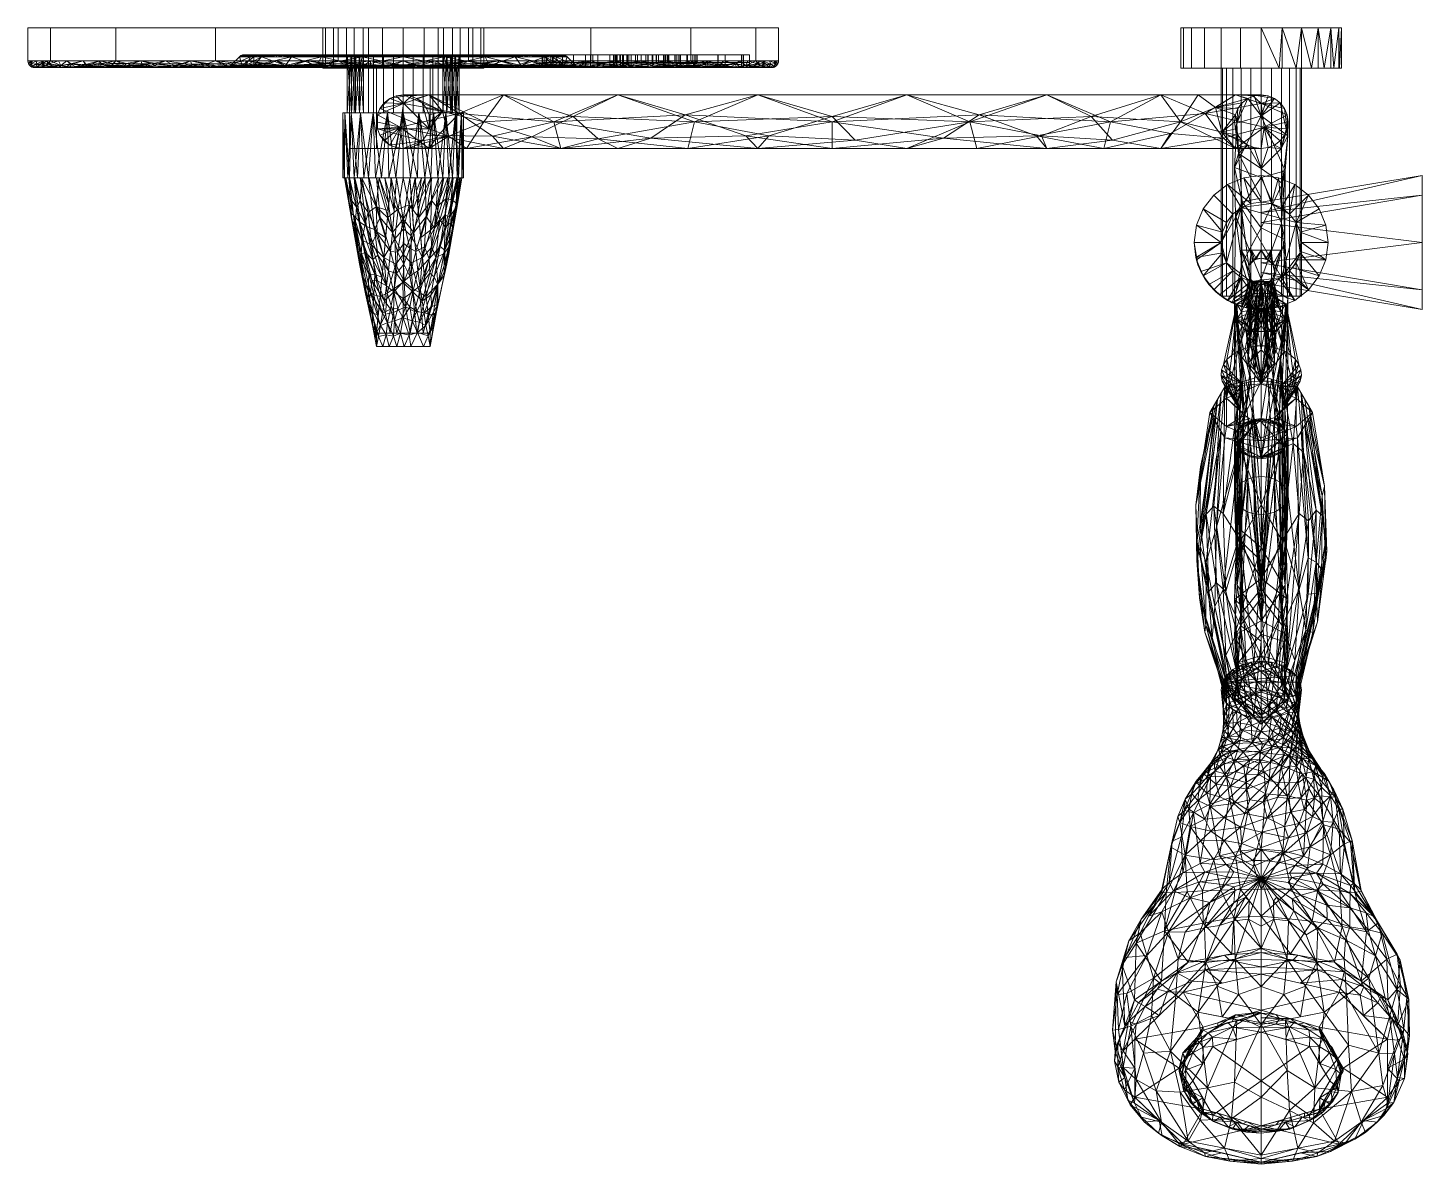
# Model space of a CAD drawing. Header units: inches. Extents: x -492 to -479, y 42.9 to 53.5.
import ezdxf

# ---------------------------------------------------------------- set-up
doc = ezdxf.new("R2010")
doc.units = ezdxf.units.IN
doc.header["$MEASUREMENT"] = 0
doc.layers.add('3D-GENM', color=6, linetype='Continuous', lineweight=9)
doc.layers.add('3D-P-SANR-FIXT', color=6, linetype='Continuous', lineweight=9)

# ---------------------------------------------------------------- blocks, each defined once
blk = doc.blocks.new('Tub_And_Shower__35164-_3D_0')
at = {"layer": '3D-GENM'}
mesh = blk.add_polyface(dxfattribs=at)
corners = [(3.5, -0.307, 44), (3.289, -0.307, 42.803), (2.681, -0.307, 41.75), (1.75, -0.307, 40.969), (0.608, -0.307, 40.553), (-0.608, -0.307, 40.553), (-1.75, -0.307, 40.969), (-2.681, -0.307, 41.75), (-3.289, -0.307, 42.803), (-3.5, -0.307, 44), (-3.5, 0, 44), (-3.289, 0, 42.803), (-2.681, 0, 41.75), (-1.75, 0, 40.969), (-0.608, 0, 40.553), (0.608, 0, 40.553), (1.75, 0, 40.969), (2.681, 0, 41.75), (3.289, 0, 42.803), (3.5, 0, 44)]
mesh.append_faces([[corners[k] for k in face] for face in [(1, 18, 19, 0)]], dxfattribs={"vtx0": -1})
mesh.append_faces([[corners[k] for k in face] for face in [(7, 12, 13, 6), (8, 11, 12, 7), (6, 13, 14, 5), (5, 14, 15, 4), (4, 15, 16, 3), (3, 16, 17, 2), (2, 17, 18, 1)]], dxfattribs={"vtx0": -1, "vtx2": -1})
mesh.append_faces([[corners[k] for k in face] for face in [(9, 10, 11, 8)]], dxfattribs={"vtx2": -1})
mesh = blk.add_polyface(dxfattribs=at)
corners = [(3.289, 0, 45.197), (2.681, 0, 46.25), (1.75, 0, 47.031), (0.608, 0, 47.447), (-0.608, 0, 47.447), (-1.75, 0, 47.031), (-2.681, 0, 46.25), (-3.289, 0, 45.197), (-3.5, 0, 44), (-3.289, 0, 42.803), (-2.681, 0, 41.75), (-1.75, 0, 40.969), (-0.608, 0, 40.553), (0.608, 0, 40.553), (1.75, 0, 40.969), (2.681, 0, 41.75), (3.289, 0, 42.803), (3.5, 0, 44), (0.325, 0, 43.675), (0, 0, 43.541), (-0.325, 0, 43.675), (-0.459, 0, 44), (-0.325, 0, 44.325), (0, 0, 44.459), (0.325, 0, 44.325), (0.459, 0, 44)]
mesh.append_faces([[corners[k] for k in face] for face in [(11, 20, 19), (21, 8, 7, 22), (14, 19, 18, 15), (23, 3, 2, 24)]], dxfattribs={"vtx0": -1, "vtx2": -1})
mesh.append_faces([[corners[k] for k in face] for face in [(19, 13, 12, 11), (22, 7, 6, 5)]], dxfattribs={"vtx0": -1, "vtx3": -1})
mesh.append_faces([[corners[k] for k in face] for face in [(10, 9, 20, 11), (17, 16, 25), (4, 3, 23), (1, 0, 24, 2), (14, 13, 19)]], dxfattribs={"vtx1": -1, "vtx2": -1})
mesh.append_faces([[corners[k] for k in face] for face in [(21, 20, 9, 8), (5, 4, 23, 22), (18, 25, 16, 15), (25, 24, 0, 17)]], dxfattribs={"vtx1": -1, "vtx3": -1})
mesh = blk.add_polyface(dxfattribs=at)
corners = [(-3.5, 0, 44), (-3.5, -0.307, 44), (-3.289, -0.307, 45.197), (-2.681, -0.307, 46.25), (-1.75, -0.307, 47.031), (-0.608, -0.307, 47.447), (0.608, -0.307, 47.447), (1.75, -0.307, 47.031), (2.681, -0.307, 46.25), (3.289, -0.307, 45.197), (3.5, -0.307, 44), (3.5, 0, 44), (3.289, 0, 45.197), (2.681, 0, 46.25), (1.75, 0, 47.031), (0.608, 0, 47.447), (-0.608, 0, 47.447), (-1.75, 0, 47.031), (-2.681, 0, 46.25), (-3.289, 0, 45.197)]
mesh.append_faces([[corners[k] for k in face] for face in [(2, 19, 0, 1)]], dxfattribs={"vtx0": -1})
mesh.append_faces([[corners[k] for k in face] for face in [(8, 13, 14, 7), (9, 12, 13, 8), (7, 14, 15, 6), (6, 15, 16, 5), (5, 16, 17, 4), (4, 17, 18, 3), (3, 18, 19, 2)]], dxfattribs={"vtx0": -1, "vtx2": -1})
mesh.append_faces([[corners[k] for k in face] for face in [(10, 11, 12, 9)]], dxfattribs={"vtx2": -1})
mesh = blk.add_polyface(dxfattribs=at)
corners = [(-0.75, 0, 78), (-0.724, 0, 78.194), (-0.65, 0, 78.375), (-0.53, 0, 78.53), (-0.375, 0, 78.65), (-0.194, 0, 78.724), (0, 0, 78.75), (0.194, 0, 78.724), (0.375, 0, 78.65), (0.53, 0, 78.53), (0.65, 0, 78.375), (0.724, 0, 78.194), (0.75, 0, 78), (0.724, 0, 77.806), (0.65, 0, 77.625), (0.53, 0, 77.47), (0.375, 0, 77.35), (0.194, 0, 77.276), (0, 0, 77.25), (-0.194, 0, 77.276), (-0.375, 0, 77.35), (-0.53, 0, 77.47), (-0.65, 0, 77.625), (-0.724, 0, 77.806)]
mesh.append_faces([[corners[k] for k in face] for face in [(15, 13, 14)]], dxfattribs={"vtx0": -1})
mesh.append_faces([[corners[k] for k in face] for face in [(20, 23, 17, 19)]], dxfattribs={"vtx0": -1, "vtx1": -1, "vtx2": -1})
mesh.append_faces([[corners[k] for k in face] for face in [(23, 2, 5, 17)]], dxfattribs={"vtx0": -1, "vtx1": -1, "vtx2": -1, "vtx3": -1})
mesh.append_faces([[corners[k] for k in face] for face in [(17, 5, 8, 9)]], dxfattribs={"vtx0": -1, "vtx1": -1, "vtx3": -1})
mesh.append_faces([[corners[k] for k in face] for face in [(12, 13, 17, 9)]], dxfattribs={"vtx1": -1, "vtx2": -1, "vtx3": -1})
mesh.append_faces([[corners[k] for k in face] for face in [(3, 4, 5, 2), (21, 22, 23, 20), (17, 18, 19)]], dxfattribs={"vtx2": -1})
mesh.append_faces([[corners[k] for k in face] for face in [(15, 16, 17, 13)]], dxfattribs={"vtx2": -1, "vtx3": -1})
mesh.append_faces([[corners[k] for k in face] for face in [(5, 6, 7, 8), (9, 10, 11, 12), (23, 0, 1, 2)]], dxfattribs={"vtx3": -1})
mesh = blk.add_polyface(dxfattribs=at)
corners = [(0.75, -0.375, 78), (0.724, -0.375, 77.806), (0.65, -0.375, 77.625), (0.53, -0.375, 77.47), (0.375, -0.375, 77.35), (0.194, -0.375, 77.276), (0, -0.375, 77.25), (-0.194, -0.375, 77.276), (-0.375, -0.375, 77.35), (-0.53, -0.375, 77.47), (-0.65, -0.375, 77.625), (-0.724, -0.375, 77.806), (-0.75, -0.375, 78), (-0.75, 0, 78), (-0.724, 0, 77.806), (-0.65, 0, 77.625), (-0.53, 0, 77.47), (-0.375, 0, 77.35), (-0.194, 0, 77.276), (0, 0, 77.25), (0.194, 0, 77.276), (0.375, 0, 77.35), (0.53, 0, 77.47), (0.65, 0, 77.625), (0.724, 0, 77.806), (0.75, 0, 78)]
mesh.append_faces([[corners[k] for k in face] for face in [(13, 14, 11, 12), (0, 1, 24, 25)]], dxfattribs={"vtx1": -1})
mesh.append_faces([[corners[k] for k in face] for face in [(14, 15, 10, 11), (16, 17, 8, 9), (15, 16, 9, 10), (17, 18, 7, 8), (6, 7, 18, 19), (19, 20, 5, 6), (20, 21, 4, 5), (22, 23, 2, 3), (21, 22, 3, 4), (23, 24, 1, 2)]], dxfattribs={"vtx1": -1, "vtx3": -1})
mesh = blk.add_polyface(dxfattribs=at)
corners = [(-0.75, -0.375, 78), (-0.724, -0.375, 78.194), (-0.65, -0.375, 78.375), (-0.53, -0.375, 78.53), (-0.375, -0.375, 78.65), (-0.194, -0.375, 78.724), (0, -0.375, 78.75), (0.194, -0.375, 78.724), (0.375, -0.375, 78.65), (0.53, -0.375, 78.53), (0.65, -0.375, 78.375), (0.724, -0.375, 78.194), (0.75, -0.375, 78), (0.75, 0, 78), (0.724, 0, 78.194), (0.65, 0, 78.375), (0.53, 0, 78.53), (0.375, 0, 78.65), (0.194, 0, 78.724), (0, 0, 78.75), (-0.194, 0, 78.724), (-0.375, 0, 78.65), (-0.53, 0, 78.53), (-0.65, 0, 78.375), (-0.724, 0, 78.194), (-0.75, 0, 78)]
mesh.append_faces([[corners[k] for k in face] for face in [(13, 14, 11, 12), (0, 1, 24, 25)]], dxfattribs={"vtx1": -1})
mesh.append_faces([[corners[k] for k in face] for face in [(14, 15, 10, 11), (16, 17, 8, 9), (15, 16, 9, 10), (17, 18, 7, 8), (6, 7, 18, 19), (19, 20, 5, 6), (20, 21, 4, 5), (22, 23, 2, 3), (21, 22, 3, 4), (23, 24, 1, 2)]], dxfattribs={"vtx1": -1, "vtx3": -1})
mesh = blk.add_polyface(dxfattribs=at)
corners = [(0.459, -0.793, 44), (0.325, -0.793, 43.675), (0, -0.793, 43.541), (-0.325, -0.793, 43.675), (-0.459, -0.793, 44), (-0.459, 0, 44), (-0.325, 0, 43.675), (0, 0, 43.541), (0.325, 0, 43.675), (0.459, 0, 44)]
mesh.append_faces([[corners[k] for k in face] for face in [(3, 6, 5, 4), (8, 1, 0, 9)]], dxfattribs={"vtx0": -1})
mesh.append_faces([[corners[k] for k in face] for face in [(6, 3, 2, 7), (1, 8, 7, 2)]], dxfattribs={"vtx0": -1, "vtx2": -1})
mesh = blk.add_polyface(dxfattribs=at)
corners = [(-0.459, -0.793, 44), (-0.325, -0.793, 44.325), (0, -0.793, 44.459), (0.325, -0.793, 44.325), (0.459, -0.793, 44), (0.459, 0, 44), (0.325, 0, 44.325), (0, 0, 44.459), (-0.325, 0, 44.325), (-0.459, 0, 44)]
mesh.append_faces([[corners[k] for k in face] for face in [(3, 6, 5, 4), (8, 1, 0, 9)]], dxfattribs={"vtx0": -1})
mesh.append_faces([[corners[k] for k in face] for face in [(6, 3, 2, 7), (1, 8, 7, 2)]], dxfattribs={"vtx0": -1, "vtx2": -1})
mesh = blk.add_polyface(dxfattribs=at)
corners = [(7.25, 0, 77.25), (7.276, 0, 77.444), (7.35, 0, 77.625), (7.47, 0, 77.78), (7.625, 0, 77.9), (7.806, 0, 77.974), (8, 0, 78), (8.194, 0, 77.974), (8.375, 0, 77.9), (8.53, 0, 77.78), (8.65, 0, 77.625), (8.724, 0, 77.444), (8.75, 0, 77.25), (8.724, 0, 77.056), (8.65, 0, 76.875), (8.53, 0, 76.72), (8.375, 0, 76.6), (8.194, 0, 76.526), (8, 0, 76.5), (7.806, 0, 76.526), (7.625, 0, 76.6), (7.47, 0, 76.72), (7.35, 0, 76.875), (7.276, 0, 77.056), (7.25, 0, 54.75), (7.276, 0, 54.944), (7.35, 0, 55.125), (7.47, 0, 55.28), (7.625, 0, 55.4), (7.806, 0, 55.474), (8, 0, 55.5), (8.194, 0, 55.474), (8.375, 0, 55.4), (8.53, 0, 55.28), (8.65, 0, 55.125), (8.724, 0, 54.944), (8.75, 0, 54.75), (8.724, 0, 54.556), (8.65, 0, 54.375), (8.53, 0, 54.22), (8.375, 0, 54.1), (8.194, 0, 54.026), (8, 0, 54), (7.806, 0, 54.026), (7.625, 0, 54.1), (7.47, 0, 54.22), (7.35, 0, 54.375), (7.276, 0, 54.556)]
mesh.append_faces([[corners[k] for k in face] for face in [(10, 8, 9), (17, 14, 15, 16), (14, 12, 13), (33, 31, 32), (40, 38, 39)]], dxfattribs={"vtx0": -1})
mesh.append_faces([[corners[k] for k in face] for face in [(21, 4, 17, 20), (24, 27, 44, 47)]], dxfattribs={"vtx0": -1, "vtx1": -1, "vtx2": -1})
mesh.append_faces([[corners[k] for k in face] for face in [(8, 12, 14, 17), (44, 31, 35, 37)]], dxfattribs={"vtx0": -1, "vtx1": -1, "vtx2": -1, "vtx3": -1})
mesh.append_faces([[corners[k] for k in face] for face in [(8, 17, 4, 5)]], dxfattribs={"vtx0": -1, "vtx1": -1, "vtx3": -1})
mesh.append_faces([[corners[k] for k in face] for face in [(40, 43, 44)]], dxfattribs={"vtx0": -1, "vtx2": -1})
mesh.append_faces([[corners[k] for k in face] for face in [(7, 8, 5, 6)]], dxfattribs={"vtx1": -1})
mesh.append_faces([[corners[k] for k in face] for face in [(37, 38, 40, 44)]], dxfattribs={"vtx1": -1, "vtx2": -1, "vtx3": -1})
mesh.append_faces([[corners[k] for k in face] for face in [(0, 1, 2, 23), (35, 36, 37)]], dxfattribs={"vtx2": -1})
mesh.append_faces([[corners[k] for k in face] for face in [(10, 11, 12, 8), (2, 3, 4, 23), (21, 22, 23, 4), (29, 30, 31, 44), (33, 34, 35, 31), (27, 28, 29, 44)]], dxfattribs={"vtx2": -1, "vtx3": -1})
mesh.append_faces([[corners[k] for k in face] for face in [(17, 18, 19, 20), (24, 25, 26, 27), (40, 41, 42, 43), (44, 45, 46, 47)]], dxfattribs={"vtx3": -1})
mesh = blk.add_polyface(dxfattribs=at)
corners = [(8.75, -0.375, 77.25), (8.724, -0.375, 77.056), (8.65, -0.375, 76.875), (8.53, -0.375, 76.72), (8.375, -0.375, 76.6), (8.194, -0.375, 76.526), (8, -0.375, 76.5), (7.806, -0.375, 76.526), (7.625, -0.375, 76.6), (7.47, -0.375, 76.72), (7.35, -0.375, 76.875), (7.276, -0.375, 77.056), (7.25, -0.375, 77.25), (7.25, 0, 77.25), (7.276, 0, 77.056), (7.35, 0, 76.875), (7.47, 0, 76.72), (7.625, 0, 76.6), (7.806, 0, 76.526), (8, 0, 76.5), (8.194, 0, 76.526), (8.375, 0, 76.6), (8.53, 0, 76.72), (8.65, 0, 76.875), (8.724, 0, 77.056), (8.75, 0, 77.25)]
mesh.append_faces([[corners[k] for k in face] for face in [(13, 14, 11, 12), (0, 1, 24, 25)]], dxfattribs={"vtx1": -1})
mesh.append_faces([[corners[k] for k in face] for face in [(14, 15, 10, 11), (16, 17, 8, 9), (15, 16, 9, 10), (17, 18, 7, 8), (6, 7, 18, 19), (19, 20, 5, 6), (20, 21, 4, 5), (22, 23, 2, 3), (21, 22, 3, 4), (23, 24, 1, 2)]], dxfattribs={"vtx1": -1, "vtx3": -1})
mesh = blk.add_polyface(dxfattribs=at)
corners = [(8.75, 0, 77.25), (8.724, 0, 77.444), (8.65, 0, 77.625), (8.53, 0, 77.78), (8.375, 0, 77.9), (8.194, 0, 77.974), (8, 0, 78), (7.806, 0, 77.974), (7.625, 0, 77.9), (7.47, 0, 77.78), (7.35, 0, 77.625), (7.276, 0, 77.444), (7.25, 0, 77.25), (7.25, -0.375, 77.25), (7.276, -0.375, 77.444), (7.35, -0.375, 77.625), (7.47, -0.375, 77.78), (7.625, -0.375, 77.9), (7.806, -0.375, 77.974), (8, -0.375, 78), (8.167, -0.375, 77.981), (8.326, -0.375, 77.926), (8.468, -0.375, 77.836), (8.586, -0.375, 77.718), (8.676, -0.375, 77.576), (8.731, -0.375, 77.417), (8.75, -0.375, 77.25)]
mesh.append_faces([[corners[k] for k in face] for face in [(1, 25, 0), (2, 24, 1), (23, 3, 22)]], dxfattribs={"vtx0": -1, "vtx1": -1})
mesh.append_faces([[corners[k] for k in face] for face in [(22, 3, 4), (21, 4, 5), (1, 24, 25), (6, 19, 20)]], dxfattribs={"vtx0": -1, "vtx2": -1})
mesh.append_faces([[corners[k] for k in face] for face in [(2, 3, 23), (21, 22, 4), (23, 24, 2), (20, 21, 5), (5, 6, 20)]], dxfattribs={"vtx1": -1, "vtx2": -1})
mesh.append_faces([[corners[k] for k in face] for face in [(6, 7, 18, 19), (7, 8, 17, 18), (9, 10, 15, 16), (10, 11, 14, 15), (8, 9, 16, 17)]], dxfattribs={"vtx1": -1, "vtx3": -1})
mesh.append_faces([[corners[k] for k in face] for face in [(25, 26, 0)]], dxfattribs={"vtx2": -1})
mesh.append_faces([[corners[k] for k in face] for face in [(11, 12, 13, 14)]], dxfattribs={"vtx3": -1})
mesh = blk.add_polyface(dxfattribs=at)
corners = [(7.25, 0, 54.75), (7.276, 0, 54.556), (7.35, 0, 54.375), (7.47, 0, 54.22), (7.625, 0, 54.1), (7.806, 0, 54.026), (8, 0, 54), (8.194, 0, 54.026), (8.375, 0, 54.1), (8.53, 0, 54.22), (8.65, 0, 54.375), (8.724, 0, 54.556), (8.75, 0, 54.75), (8.75, -0.375, 54.75), (8.731, -0.375, 54.583), (8.676, -0.375, 54.424), (8.586, -0.375, 54.282), (8.468, -0.375, 54.164), (8.326, -0.375, 54.074), (8.167, -0.375, 54.019), (8, -0.375, 54), (7.806, -0.375, 54.026), (7.625, -0.375, 54.1), (7.47, -0.375, 54.22), (7.35, -0.375, 54.375), (7.276, -0.375, 54.556), (7.25, -0.375, 54.75)]
mesh.append_faces([[corners[k] for k in face] for face in [(7, 19, 6), (8, 18, 7), (12, 14, 11), (16, 10, 15)]], dxfattribs={"vtx0": -1, "vtx1": -1})
mesh.append_faces([[corners[k] for k in face] for face in [(16, 9, 10), (8, 17, 18), (6, 19, 20)]], dxfattribs={"vtx0": -1, "vtx2": -1})
mesh.append_faces([[corners[k] for k in face] for face in [(0, 1, 25, 26), (13, 14, 12)]], dxfattribs={"vtx1": -1})
mesh.append_faces([[corners[k] for k in face] for face in [(10, 11, 15), (8, 9, 17), (18, 19, 7), (14, 15, 11), (16, 17, 9)]], dxfattribs={"vtx1": -1, "vtx2": -1})
mesh.append_faces([[corners[k] for k in face] for face in [(1, 2, 24, 25), (3, 4, 22, 23), (2, 3, 23, 24), (4, 5, 21, 22), (20, 21, 5, 6)]], dxfattribs={"vtx1": -1, "vtx3": -1})
mesh = blk.add_polyface(dxfattribs=at)
corners = [(7.25, -0.375, 54.75), (7.276, -0.375, 54.944), (7.35, -0.375, 55.125), (7.47, -0.375, 55.28), (7.625, -0.375, 55.4), (7.806, -0.375, 55.474), (8, -0.375, 55.5), (8.194, -0.375, 55.474), (8.375, -0.375, 55.4), (8.53, -0.375, 55.28), (8.65, -0.375, 55.125), (8.724, -0.375, 54.944), (8.75, -0.375, 54.75), (8.75, 0, 54.75), (8.724, 0, 54.944), (8.65, 0, 55.125), (8.53, 0, 55.28), (8.375, 0, 55.4), (8.194, 0, 55.474), (8, 0, 55.5), (7.806, 0, 55.474), (7.625, 0, 55.4), (7.47, 0, 55.28), (7.35, 0, 55.125), (7.276, 0, 54.944), (7.25, 0, 54.75)]
mesh.append_faces([[corners[k] for k in face] for face in [(13, 14, 11, 12), (0, 1, 24, 25)]], dxfattribs={"vtx1": -1})
mesh.append_faces([[corners[k] for k in face] for face in [(14, 15, 10, 11), (16, 17, 8, 9), (15, 16, 9, 10), (17, 18, 7, 8), (6, 7, 18, 19), (19, 20, 5, 6), (20, 21, 4, 5), (22, 23, 2, 3), (21, 22, 3, 4), (23, 24, 1, 2)]], dxfattribs={"vtx1": -1, "vtx3": -1})
mesh = blk.add_polyface(dxfattribs=at)
corners = [(-1.44, -0.252, 43.59), (-1.383, -0.25, 43.629), (-1.464, -0.251, 43.696), (-1.493, -0.252, 43.898), (-1.502, -0.256, 43.847), (-1.482, -0.252, 43.79), (-1.418, -0.25, 43.761), (-1.381, -0.257, 43.385), (-1.411, -0.254, 43.478), (-1.419, -0.261, 43.464), (-1.499, -0.252, 44), (-1.514, -0.258, 44), (-1.441, -0.256, 43.552), (-1.465, -0.255, 43.645), (-1.431, -0.268, 43.642), (-1.45, -0.25, 43.881), (-1.495, -0.268, 43.881), (-1.527, -0.268, 44), (-1.488, -0.257, 43.741), (-1.463, -0.268, 43.761), (-1.482, -0.25, 44), (-1.374, -0.252, 43.402), (-1.358, -0.25, 43.537), (-1.399, -0.268, 43.523), (-1.36, -0.268, 43.38), (-1.338, -0.254, 43.312)]
mesh.append_faces([[corners[k] for k in face] for face in [(15, 5, 6), (19, 4, 16), (10, 3, 20), (20, 3, 15), (14, 18, 19), (23, 12, 14)]], dxfattribs={"vtx0": -1, "vtx1": -1})
mesh.append_faces([[corners[k] for k in face] for face in [(0, 1, 2), (3, 4, 5), (6, 5, 2), (7, 8, 9), (12, 9, 8), (13, 14, 12), (15, 3, 5), (11, 16, 4), (2, 18, 13), (18, 5, 4), (5, 18, 2), (21, 8, 7), (8, 22, 0), (8, 0, 12), (4, 3, 10), (4, 19, 18), (0, 2, 13), (12, 0, 13), (18, 14, 13), (8, 21, 22), (9, 12, 23), (7, 25, 21), (9, 24, 7)]], dxfattribs={"vtx0": -1, "vtx1": -1, "vtx2": -1})
mesh.append_faces([[corners[k] for k in face] for face in [(10, 11, 4), (1, 6, 2), (22, 1, 0), (23, 24, 9)]], dxfattribs={"vtx1": -1, "vtx2": -1})
mesh.append_faces([[corners[k] for k in face] for face in [(11, 17, 16)]], dxfattribs={"vtx2": -1})
mesh = blk.add_polyface(dxfattribs=at)
corners = [(-1.442, -0.257, 44.451), (-1.399, -0.268, 44.477), (-1.431, -0.268, 44.358), (-1.482, -0.25, 44), (-1.45, -0.25, 44.119), (-1.493, -0.252, 44.103), (-1.502, -0.256, 44.153), (-1.499, -0.252, 44), (-1.463, -0.268, 44.239), (-1.495, -0.268, 44.119), (-1.514, -0.258, 44), (-1.411, -0.254, 44.522), (-1.42, -0.261, 44.536), (-1.463, -0.251, 44.309), (-1.383, -0.25, 44.371), (-1.441, -0.252, 44.407), (-1.358, -0.25, 44.463), (-1.374, -0.252, 44.599), (-1.482, -0.252, 44.21), (-1.418, -0.25, 44.239), (-1.488, -0.257, 44.259), (-1.338, -0.254, 44.688), (-1.381, -0.257, 44.615), (-1.527, -0.268, 44), (-1.465, -0.255, 44.355), (-1.36, -0.268, 44.62)]
mesh.append_faces([[corners[k] for k in face] for face in [(3, 5, 7), (16, 15, 14), (14, 13, 19)]], dxfattribs={"vtx0": -1, "vtx1": -1})
mesh.append_faces([[corners[k] for k in face] for face in [(5, 6, 7), (6, 9, 10), (0, 11, 12), (13, 14, 15), (11, 16, 17), (18, 6, 5), (20, 6, 18), (21, 22, 17), (13, 18, 19), (18, 13, 20), (0, 15, 11), (4, 18, 5), (11, 22, 12), (0, 2, 24), (20, 24, 2), (8, 6, 20), (22, 11, 17), (25, 12, 22), (15, 16, 11), (1, 0, 12), (15, 0, 24), (13, 15, 24), (13, 24, 20)]], dxfattribs={"vtx0": -1, "vtx1": -1, "vtx2": -1})
mesh.append_faces([[corners[k] for k in face] for face in [(0, 1, 2), (6, 8, 9), (18, 4, 19), (12, 25, 1)]], dxfattribs={"vtx0": -1, "vtx2": -1})
mesh.append_faces([[corners[k] for k in face] for face in [(23, 10, 9)]], dxfattribs={"vtx1": -1})
mesh.append_faces([[corners[k] for k in face] for face in [(3, 4, 5), (10, 7, 6), (2, 8, 20)]], dxfattribs={"vtx1": -1, "vtx2": -1})
mesh = blk.add_polyface(dxfattribs=at)
corners = [(1.482, -0.25, 44), (1.284, -0.25, 44.741), (0.741, -0.25, 45.284), (0, -0.25, 45.482), (-0.741, -0.25, 45.284), (-1.284, -0.25, 44.741), (-1.482, -0.25, 44), (-1.284, -0.25, 43.259), (-0.741, -0.25, 42.716), (0, -0.25, 42.518), (0.741, -0.25, 42.716), (1.284, -0.25, 43.259), (0.523, -0.25, 44), (0.37, -0.25, 43.63), (0, -0.25, 43.477), (-0.37, -0.25, 43.63), (-0.523, -0.25, 44), (-0.37, -0.25, 44.37), (0, -0.25, 44.523), (0.37, -0.25, 44.37)]
mesh.append_faces([[corners[k] for k in face] for face in [(10, 13, 14, 9), (11, 12, 13, 10), (2, 18, 19, 1)]], dxfattribs={"vtx0": -1, "vtx2": -1})
mesh.append_faces([[corners[k] for k in face] for face in [(12, 11, 0, 1)]], dxfattribs={"vtx0": -1, "vtx3": -1})
mesh.append_faces([[corners[k] for k in face] for face in [(6, 7, 16, 5), (3, 4, 18, 2), (16, 17, 5), (19, 12, 1)]], dxfattribs={"vtx1": -1, "vtx2": -1})
mesh.append_faces([[corners[k] for k in face] for face in [(7, 8, 15, 16), (14, 15, 8, 9), (17, 18, 4, 5)]], dxfattribs={"vtx1": -1, "vtx3": -1})
mesh = blk.add_polyface(dxfattribs=at)
corners = [(-1.148, -0.25, 43.123), (-1.216, -0.25, 43.191), (-1.167, -0.252, 43.063), (-1.234, -0.261, 43.117), (-1.239, -0.254, 43.145), (-1.287, -0.26, 43.199), (-1.119, -0.254, 42.993), (-1.08, -0.25, 43.055), (-1.291, -0.254, 43.229), (-1.309, -0.25, 43.351), (-1.338, -0.254, 43.312), (-1.182, -0.256, 43.062), (-1.052, -0.254, 42.924), (-1.113, -0.261, 42.968), (-1.034, -0.26, 42.891), (-1.374, -0.252, 43.402), (-1.182, -0.268, 43.097), (-1.113, -0.268, 43.027), (-1.345, -0.261, 43.298), (-1.381, -0.257, 43.385), (-1.36, -0.268, 43.38), (-1.322, -0.268, 43.237), (-1.333, -0.25, 43.444), (-1.358, -0.25, 43.537), (-1.252, -0.268, 43.167), (-1.284, -0.25, 43.259), (-1.043, -0.268, 42.957), (-1.012, -0.25, 42.988)]
mesh.append_faces([[corners[k] for k in face] for face in [(9, 8, 25), (26, 13, 17), (7, 12, 27)]], dxfattribs={"vtx0": -1, "vtx1": -1})
mesh.append_faces([[corners[k] for k in face] for face in [(3, 4, 5), (6, 7, 2), (8, 9, 10), (11, 4, 3), (4, 11, 2), (12, 13, 14), (6, 13, 12), (10, 9, 15), (18, 5, 10), (10, 19, 18), (8, 10, 5), (20, 18, 19), (5, 18, 21), (5, 4, 8), (8, 4, 1), (24, 3, 5), (13, 11, 17), (11, 3, 16), (2, 11, 6), (14, 13, 26), (6, 12, 7), (11, 13, 6), (2, 1, 4)]], dxfattribs={"vtx0": -1, "vtx1": -1, "vtx2": -1})
mesh.append_faces([[corners[k] for k in face] for face in [(18, 20, 21), (5, 21, 24), (3, 24, 16), (8, 1, 25)]], dxfattribs={"vtx0": -1, "vtx2": -1})
mesh.append_faces([[corners[k] for k in face] for face in [(0, 1, 2), (16, 17, 11), (22, 23, 15, 9), (7, 0, 2)]], dxfattribs={"vtx1": -1, "vtx2": -1})
mesh = blk.add_polyface(dxfattribs=at)
corners = [(-1.183, -0.258, 44.944), (-1.179, -0.252, 44.926), (-1.117, -0.254, 45.009), (-1.333, -0.25, 44.556), (-1.309, -0.25, 44.649), (-1.374, -0.252, 44.599), (-1.358, -0.25, 44.463), (-1.293, -0.259, 44.789), (-1.239, -0.254, 44.855), (-1.239, -0.261, 44.875), (-1.11, -0.261, 45.034), (-1.042, -0.259, 45.1), (-1.284, -0.25, 44.741), (-1.216, -0.25, 44.809), (-1.29, -0.253, 44.769), (-1.08, -0.25, 44.945), (-1.05, -0.254, 45.075), (-1.252, -0.268, 44.833), (-1.182, -0.268, 44.903), (-1.338, -0.254, 44.688), (-1.341, -0.261, 44.71), (-1.381, -0.257, 44.615), (-1.043, -0.268, 45.043), (-1.113, -0.268, 44.973), (-1.322, -0.268, 44.763), (-1.148, -0.25, 44.877), (-1.36, -0.268, 44.62), (-1.012, -0.25, 45.012)]
mesh.append_faces([[corners[k] for k in face] for face in [(17, 9, 18), (24, 7, 17), (25, 1, 13), (15, 1, 25), (27, 16, 15)]], dxfattribs={"vtx0": -1, "vtx1": -1})
mesh.append_faces([[corners[k] for k in face] for face in [(0, 1, 2), (7, 8, 9), (10, 0, 2), (11, 10, 2), (2, 15, 16), (7, 14, 8), (19, 7, 20), (21, 19, 20), (10, 11, 22), (16, 11, 2), (0, 8, 1), (0, 10, 23), (1, 8, 13), (14, 13, 8), (1, 15, 2), (0, 9, 8), (20, 7, 24), (14, 7, 19), (18, 9, 0), (7, 9, 17), (5, 4, 19), (20, 26, 21), (14, 19, 4)]], dxfattribs={"vtx0": -1, "vtx1": -1, "vtx2": -1})
mesh.append_faces([[corners[k] for k in face] for face in [(0, 23, 18), (10, 22, 23), (14, 4, 12)]], dxfattribs={"vtx0": -1, "vtx2": -1})
mesh.append_faces([[corners[k] for k in face] for face in [(3, 4, 5, 6), (12, 13, 14), (24, 26, 20)]], dxfattribs={"vtx1": -1, "vtx2": -1})
mesh = blk.add_polyface(dxfattribs=at)
corners = [(-0.806, -0.261, 42.714), (-0.742, -0.254, 42.69), (-0.825, -0.254, 42.741), (-0.712, -0.26, 42.661), (-0.625, -0.261, 42.617), (-0.656, -0.255, 42.645), (-0.98, -0.254, 42.857), (-1.034, -0.26, 42.891), (-0.961, -0.26, 42.826), (-0.569, -0.255, 42.604), (-0.6, -0.251, 42.63), (-0.649, -0.25, 42.691), (-0.809, -0.25, 42.784), (-0.88, -0.251, 42.791), (-0.905, -0.256, 42.793), (-0.945, -0.25, 42.92), (-1.052, -0.254, 42.924), (-0.903, -0.268, 42.818), (-0.833, -0.268, 42.748), (-1.043, -0.268, 42.957), (-0.973, -0.268, 42.887), (-0.763, -0.268, 42.678), (-0.668, -0.268, 42.652), (-0.877, -0.25, 42.852), (-0.572, -0.268, 42.627), (-0.741, -0.25, 42.716), (-1.012, -0.25, 42.988)]
mesh.append_faces([[corners[k] for k in face] for face in [(21, 0, 18), (25, 1, 11), (12, 1, 25), (26, 16, 15)]], dxfattribs={"vtx0": -1, "vtx1": -1})
mesh.append_faces([[corners[k] for k in face] for face in [(0, 1, 2), (3, 4, 5), (6, 7, 8), (9, 10, 5), (11, 5, 10), (0, 3, 1), (9, 5, 4), (2, 12, 13), (14, 6, 8), (6, 15, 16), (14, 13, 6), (7, 6, 16), (20, 8, 7), (0, 14, 18), (14, 8, 17), (13, 14, 2), (3, 0, 21), (14, 0, 2), (3, 5, 1), (22, 4, 3), (2, 1, 12), (4, 24, 9), (11, 1, 5), (13, 15, 6)]], dxfattribs={"vtx0": -1, "vtx1": -1, "vtx2": -1})
mesh.append_faces([[corners[k] for k in face] for face in [(7, 19, 20), (8, 20, 17), (3, 21, 22), (4, 22, 24)]], dxfattribs={"vtx0": -1, "vtx2": -1})
mesh.append_faces([[corners[k] for k in face] for face in [(13, 12, 23, 15)]], dxfattribs={"vtx0": -1, "vtx3": -1})
mesh.append_faces([[corners[k] for k in face] for face in [(17, 18, 14)]], dxfattribs={"vtx1": -1, "vtx2": -1})
mesh = blk.add_polyface(dxfattribs=at)
corners = [(-0.632, -0.261, 45.379), (-0.656, -0.254, 45.355), (-0.568, -0.254, 45.393), (-1.05, -0.254, 45.075), (-0.98, -0.254, 45.143), (-1.042, -0.259, 45.1), (-0.741, -0.25, 45.284), (-0.742, -0.254, 45.308), (-0.809, -0.25, 45.216), (-0.719, -0.26, 45.334), (-0.572, -0.268, 45.373), (-0.668, -0.268, 45.348), (-0.896, -0.259, 45.222), (-0.825, -0.254, 45.259), (-0.804, -0.261, 45.287), (-0.945, -0.25, 45.08), (-1.012, -0.25, 45.012), (-0.971, -0.261, 45.166), (-0.904, -0.253, 45.2), (-0.973, -0.268, 45.113), (-0.903, -0.268, 45.182), (-0.542, -0.26, 45.416), (-0.763, -0.268, 45.322), (-0.649, -0.25, 45.309), (-0.833, -0.268, 45.252), (-1.043, -0.268, 45.043), (-0.877, -0.25, 45.148)]
mesh.append_faces([[corners[k] for k in face] for face in [(6, 7, 8), (15, 3, 16), (19, 17, 20), (25, 5, 19)]], dxfattribs={"vtx0": -1, "vtx1": -1})
mesh.append_faces([[corners[k] for k in face] for face in [(0, 1, 2), (3, 4, 5), (9, 7, 1), (12, 13, 14), (4, 17, 5), (7, 14, 13), (12, 18, 13), (9, 1, 0), (21, 0, 2), (14, 9, 22), (9, 14, 7), (7, 23, 1), (10, 0, 21), (11, 9, 0), (24, 12, 14), (18, 12, 4), (18, 8, 13), (19, 5, 17), (18, 4, 15), (4, 12, 17), (20, 17, 12), (8, 7, 13), (23, 2, 1), (3, 15, 4)]], dxfattribs={"vtx0": -1, "vtx1": -1, "vtx2": -1})
mesh.append_faces([[corners[k] for k in face] for face in [(9, 11, 22), (12, 24, 20), (14, 22, 24), (7, 6, 23)]], dxfattribs={"vtx0": -1, "vtx2": -1})
mesh.append_faces([[corners[k] for k in face] for face in [(10, 11, 0), (26, 8, 18, 15)]], dxfattribs={"vtx1": -1, "vtx2": -1})
mesh = blk.add_polyface(dxfattribs=at)
corners = [(-0.095, -0.268, 42.499), (-0.199, -0.255, 42.507), (-0.191, -0.268, 42.525), (-0.463, -0.25, 42.642), (-0.6, -0.251, 42.63), (-0.481, -0.254, 42.574), (-0.286, -0.268, 42.55), (-0.391, -0.255, 42.544), (-0.382, -0.268, 42.576), (-0.246, -0.251, 42.526), (-0.278, -0.25, 42.592), (-0.348, -0.251, 42.546), (-0.1, -0.255, 42.497), (-0.049, -0.251, 42.506), (-0.148, -0.251, 42.513), (-0.443, -0.26, 42.549), (-0.001, -0.255, 42.494), (-0.05, -0.261, 42.484), (-0.185, -0.25, 42.567), (-0.572, -0.268, 42.627), (-0.477, -0.268, 42.601), (-0.569, -0.255, 42.604), (-0.371, -0.25, 42.617), (-0.556, -0.25, 42.667), (-0.649, -0.25, 42.691), (-0.298, -0.255, 42.523), (0, -0.268, 42.473), (-0.093, -0.25, 42.542), (0, -0.25, 42.518)]
mesh.append_faces([[corners[k] for k in face] for face in [(0, 1, 2), (6, 7, 8), (8, 15, 20), (2, 25, 6)]], dxfattribs={"vtx0": -1, "vtx1": -1})
mesh.append_faces([[corners[k] for k in face] for face in [(3, 4, 5), (9, 10, 11), (12, 13, 14), (1, 12, 14), (5, 15, 7), (12, 16, 13), (12, 1, 17), (9, 14, 18), (15, 21, 20), (7, 15, 8), (15, 5, 21), (11, 3, 5), (5, 4, 21), (11, 7, 25), (9, 11, 25), (9, 25, 1), (2, 1, 25), (0, 17, 1), (16, 12, 17), (13, 27, 14), (1, 14, 9), (5, 7, 11), (7, 6, 25)]], dxfattribs={"vtx0": -1, "vtx1": -1, "vtx2": -1})
mesh.append_faces([[corners[k] for k in face] for face in [(11, 22, 3), (17, 0, 26), (13, 28, 27), (9, 18, 10)]], dxfattribs={"vtx0": -1, "vtx2": -1})
mesh.append_faces([[corners[k] for k in face] for face in [(19, 20, 21), (23, 24, 4, 3), (10, 22, 11), (27, 18, 14)]], dxfattribs={"vtx1": -1, "vtx2": -1})
mesh = blk.add_polyface(dxfattribs=at)
corners = [(-0.097, -0.254, 45.502), (-0.055, -0.26, 45.516), (-0.162, -0.26, 45.507), (-0.285, -0.255, 45.479), (-0.347, -0.26, 45.476), (-0.382, -0.254, 45.456), (-0.286, -0.268, 45.45), (-0.255, -0.26, 45.495), (-0.191, -0.268, 45.475), (-0.463, -0.25, 45.358), (-0.371, -0.25, 45.383), (-0.442, -0.261, 45.452), (-0.477, -0.255, 45.428), (0.001, -0.255, 45.506), (-0.192, -0.254, 45.492), (-0.568, -0.254, 45.393), (-0.649, -0.25, 45.309), (-0.556, -0.25, 45.333), (-0.278, -0.25, 45.408), (-0.185, -0.25, 45.433), (-0.093, -0.25, 45.458), (-0.542, -0.26, 45.416), (0, -0.25, 45.482), (0.049, -0.251, 45.494), (0.05, -0.261, 45.516), (0, -0.268, 45.527), (-0.095, -0.268, 45.501), (-0.382, -0.268, 45.424), (-0.477, -0.268, 45.399), (-0.572, -0.268, 45.373)]
mesh.append_faces([[corners[k] for k in face] for face in [(6, 7, 8)]], dxfattribs={"vtx0": -1, "vtx1": -1})
mesh.append_faces([[corners[k] for k in face] for face in [(0, 1, 2), (3, 4, 5), (5, 11, 12), (1, 0, 13), (3, 14, 7), (14, 0, 2), (12, 21, 15), (21, 12, 11), (22, 23, 0), (1, 24, 25), (26, 2, 1), (4, 3, 7), (2, 7, 14), (23, 13, 0), (14, 20, 0), (11, 4, 27), (4, 11, 5), (15, 9, 12), (28, 21, 11), (8, 7, 2), (6, 4, 7), (5, 18, 3), (9, 5, 12), (18, 14, 3)]], dxfattribs={"vtx0": -1, "vtx1": -1, "vtx2": -1})
mesh.append_faces([[corners[k] for k in face] for face in [(2, 26, 8), (1, 25, 26), (4, 6, 27), (5, 10, 18), (21, 28, 29), (11, 27, 28)]], dxfattribs={"vtx0": -1, "vtx2": -1})
mesh.append_faces([[corners[k] for k in face] for face in [(15, 16, 17, 9), (14, 18, 19, 20)]], dxfattribs={"vtx0": -1, "vtx3": -1})
mesh.append_faces([[corners[k] for k in face] for face in [(9, 10, 5), (20, 22, 0)]], dxfattribs={"vtx1": -1, "vtx2": -1})
mesh = blk.add_polyface(dxfattribs=at)
corners = [(0.523, -0.793, 44), (0.37, -0.793, 43.63), (0, -0.793, 43.477), (-0.37, -0.793, 43.63), (-0.523, -0.793, 44), (-0.523, -0.25, 44), (-0.37, -0.25, 43.63), (0, -0.25, 43.477), (0.37, -0.25, 43.63), (0.523, -0.25, 44), (-0.444, -0.793, 43.811), (-0.446, -0.25, 43.815), (-0.408, -0.25, 43.723), (-0.185, -0.793, 43.554), (-0.185, -0.25, 43.554), (-0.092, -0.25, 43.516), (0.444, -0.25, 43.811), (0.446, -0.793, 43.815), (0.408, -0.793, 43.723), (0.185, -0.25, 43.554), (0.185, -0.793, 43.554), (0.092, -0.793, 43.516), (-0.483, -0.793, 43.905), (-0.484, -0.25, 43.908), (-0.407, -0.793, 43.721), (-0.277, -0.793, 43.592), (-0.277, -0.25, 43.592), (-0.092, -0.793, 43.516), (0.483, -0.793, 43.905), (0.483, -0.25, 43.905), (0.407, -0.25, 43.721), (0.277, -0.25, 43.592), (0.277, -0.793, 43.592), (0.092, -0.25, 43.516)]
mesh.append_faces([[corners[k] for k in face] for face in [(1, 30, 18), (6, 24, 12), (10, 12, 24), (16, 18, 30), (4, 23, 22), (12, 10, 11), (17, 29, 28), (18, 16, 17)]], dxfattribs={"vtx0": -1, "vtx1": -1})
mesh.append_faces([[corners[k] for k in face] for face in [(6, 3, 24), (1, 8, 30), (17, 16, 29), (11, 10, 22)]], dxfattribs={"vtx0": -1, "vtx2": -1})
mesh.append_faces([[corners[k] for k in face] for face in [(29, 9, 28), (23, 11, 22)]], dxfattribs={"vtx1": -1, "vtx2": -1})
mesh.append_faces([[corners[k] for k in face] for face in [(15, 7, 2, 27), (26, 14, 13, 25), (6, 26, 25, 3), (7, 33, 21, 2), (1, 32, 31, 8), (27, 13, 14, 15), (32, 20, 19, 31), (33, 19, 20, 21)]], dxfattribs={"vtx1": -1, "vtx3": -1})
mesh.append_faces([[corners[k] for k in face] for face in [(4, 5, 23), (9, 0, 28)]], dxfattribs={"vtx2": -1})
mesh = blk.add_polyface(dxfattribs=at)
corners = [(-0.523, -0.25, 44), (-0.523, -0.793, 44), (-0.37, -0.793, 44.37), (0, -0.793, 44.523), (0.37, -0.793, 44.37), (0.523, -0.793, 44), (0.523, -0.25, 44), (0.37, -0.25, 44.37), (0, -0.25, 44.523), (-0.37, -0.25, 44.37), (0.444, -0.793, 44.189), (0.446, -0.25, 44.185), (0.408, -0.25, 44.277), (0.185, -0.793, 44.446), (0.185, -0.25, 44.446), (0.092, -0.25, 44.484), (-0.444, -0.25, 44.189), (-0.446, -0.793, 44.185), (-0.408, -0.793, 44.277), (-0.185, -0.25, 44.446), (-0.185, -0.793, 44.446), (-0.092, -0.793, 44.484), (0.483, -0.793, 44.095), (0.484, -0.25, 44.092), (0.407, -0.793, 44.279), (0.277, -0.793, 44.408), (0.277, -0.25, 44.408), (0.092, -0.793, 44.484), (-0.483, -0.793, 44.095), (-0.483, -0.25, 44.095), (-0.407, -0.25, 44.279), (-0.277, -0.25, 44.408), (-0.277, -0.793, 44.408), (-0.092, -0.25, 44.484)]
mesh.append_faces([[corners[k] for k in face] for face in [(2, 30, 18), (7, 24, 12), (10, 12, 24), (16, 18, 30), (5, 23, 22), (12, 10, 11), (17, 29, 28), (18, 16, 17)]], dxfattribs={"vtx0": -1, "vtx1": -1})
mesh.append_faces([[corners[k] for k in face] for face in [(7, 4, 24), (2, 9, 30), (17, 16, 29), (11, 10, 22)]], dxfattribs={"vtx0": -1, "vtx2": -1})
mesh.append_faces([[corners[k] for k in face] for face in [(29, 0, 28), (23, 11, 22)]], dxfattribs={"vtx1": -1, "vtx2": -1})
mesh.append_faces([[corners[k] for k in face] for face in [(15, 8, 3, 27), (26, 14, 13, 25), (7, 26, 25, 4), (8, 33, 21, 3), (2, 32, 31, 9), (27, 13, 14, 15), (32, 20, 19, 31), (33, 19, 20, 21)]], dxfattribs={"vtx1": -1, "vtx3": -1})
mesh.append_faces([[corners[k] for k in face] for face in [(5, 6, 23), (0, 1, 28)]], dxfattribs={"vtx2": -1})
mesh = blk.add_polyface(dxfattribs=at)
corners = [(0.095, -0.268, 45.501), (0.199, -0.255, 45.493), (0.191, -0.268, 45.475), (0.463, -0.25, 45.358), (0.6, -0.251, 45.37), (0.481, -0.254, 45.426), (0.286, -0.268, 45.45), (0.391, -0.255, 45.456), (0.382, -0.268, 45.424), (0.246, -0.251, 45.474), (0.278, -0.25, 45.408), (0.348, -0.251, 45.454), (0.1, -0.255, 45.503), (0.049, -0.251, 45.494), (0.148, -0.251, 45.487), (0.443, -0.26, 45.451), (0.001, -0.255, 45.506), (0.05, -0.261, 45.516), (0.185, -0.25, 45.433), (0.572, -0.268, 45.373), (0.477, -0.268, 45.399), (0.569, -0.255, 45.396), (0.371, -0.25, 45.383), (0.298, -0.255, 45.477), (0, -0.268, 45.527), (-0.055, -0.26, 45.516), (0.093, -0.25, 45.458), (0, -0.25, 45.482)]
mesh.append_faces([[corners[k] for k in face] for face in [(0, 1, 2), (6, 7, 8), (8, 15, 20), (2, 23, 6)]], dxfattribs={"vtx0": -1, "vtx1": -1})
mesh.append_faces([[corners[k] for k in face] for face in [(3, 4, 5), (9, 10, 11), (12, 13, 14), (1, 12, 14), (5, 15, 7), (12, 16, 13), (12, 1, 17), (9, 14, 18), (15, 21, 20), (7, 15, 8), (15, 5, 21), (11, 3, 5), (11, 7, 23), (9, 11, 23), (9, 23, 1), (2, 1, 23), (0, 17, 1), (16, 12, 17), (25, 16, 17), (13, 26, 14), (1, 14, 9), (5, 7, 11), (7, 6, 23)]], dxfattribs={"vtx0": -1, "vtx1": -1, "vtx2": -1})
mesh.append_faces([[corners[k] for k in face] for face in [(11, 22, 3), (17, 0, 24), (13, 27, 26), (9, 18, 10)]], dxfattribs={"vtx0": -1, "vtx2": -1})
mesh.append_faces([[corners[k] for k in face] for face in [(19, 20, 21), (10, 22, 11), (26, 18, 14)]], dxfattribs={"vtx1": -1, "vtx2": -1})
mesh = blk.add_polyface(dxfattribs=at)
corners = [(0.097, -0.254, 42.498), (0.055, -0.26, 42.484), (0.162, -0.26, 42.493), (0.285, -0.255, 42.521), (0.347, -0.26, 42.524), (0.382, -0.254, 42.544), (0.286, -0.268, 42.55), (0.255, -0.26, 42.505), (0.191, -0.268, 42.525), (0.463, -0.25, 42.642), (0.371, -0.25, 42.617), (0.442, -0.261, 42.548), (0.477, -0.255, 42.572), (-0.001, -0.255, 42.494), (0.192, -0.254, 42.508), (0.278, -0.25, 42.592), (0.185, -0.25, 42.567), (0.093, -0.25, 42.542), (0.542, -0.26, 42.584), (0.568, -0.254, 42.607), (0, -0.25, 42.518), (-0.049, -0.251, 42.506), (-0.05, -0.261, 42.484), (0, -0.268, 42.473), (0.095, -0.268, 42.499), (0.382, -0.268, 42.576), (0.477, -0.268, 42.601)]
mesh.append_faces([[corners[k] for k in face] for face in [(6, 7, 8)]], dxfattribs={"vtx0": -1, "vtx1": -1})
mesh.append_faces([[corners[k] for k in face] for face in [(0, 1, 2), (3, 4, 5), (5, 11, 12), (1, 0, 13), (3, 14, 7), (14, 0, 2), (12, 18, 19), (18, 12, 11), (20, 21, 0), (1, 22, 23), (24, 2, 1), (4, 3, 7), (2, 7, 14), (1, 13, 22), (21, 13, 0), (14, 17, 0), (11, 4, 25), (4, 11, 5), (19, 9, 12), (26, 18, 11), (8, 7, 2), (6, 4, 7), (5, 15, 3), (15, 14, 3), (9, 5, 12)]], dxfattribs={"vtx0": -1, "vtx1": -1, "vtx2": -1})
mesh.append_faces([[corners[k] for k in face] for face in [(2, 24, 8), (1, 23, 24), (4, 6, 25), (5, 10, 15), (11, 25, 26)]], dxfattribs={"vtx0": -1, "vtx2": -1})
mesh.append_faces([[corners[k] for k in face] for face in [(14, 15, 16, 17)]], dxfattribs={"vtx0": -1, "vtx3": -1})
mesh.append_faces([[corners[k] for k in face] for face in [(9, 10, 5), (17, 20, 0)]], dxfattribs={"vtx1": -1, "vtx2": -1})
mesh = blk.add_polyface(dxfattribs=at)
corners = [(0.632, -0.261, 42.621), (0.656, -0.254, 42.645), (0.568, -0.254, 42.607), (0.741, -0.25, 42.716), (0.742, -0.254, 42.692), (0.809, -0.25, 42.784), (0.719, -0.26, 42.666), (0.572, -0.268, 42.627), (0.668, -0.268, 42.652), (0.896, -0.259, 42.778), (0.825, -0.254, 42.741), (0.804, -0.261, 42.713), (0.904, -0.253, 42.8), (0.98, -0.254, 42.857), (0.945, -0.25, 42.92), (0.971, -0.261, 42.834), (1.042, -0.259, 42.9), (0.649, -0.25, 42.691), (0.556, -0.25, 42.667), (0.463, -0.25, 42.642), (0.973, -0.268, 42.887), (0.903, -0.268, 42.818), (0.542, -0.26, 42.584), (0.477, -0.268, 42.601), (0.763, -0.268, 42.678), (0.833, -0.268, 42.748), (1.043, -0.268, 42.957), (1.05, -0.254, 42.925), (0.877, -0.25, 42.852), (1.012, -0.25, 42.988)]
mesh.append_faces([[corners[k] for k in face] for face in [(3, 4, 5), (20, 15, 21), (26, 16, 20), (14, 27, 29)]], dxfattribs={"vtx0": -1, "vtx1": -1})
mesh.append_faces([[corners[k] for k in face] for face in [(0, 1, 2), (6, 4, 1), (9, 10, 11), (12, 13, 14), (13, 15, 16), (4, 11, 10), (9, 12, 10), (6, 1, 0), (22, 0, 2), (11, 6, 24), (6, 11, 4), (4, 17, 1), (7, 0, 22), (8, 6, 0), (25, 9, 11), (12, 9, 13), (12, 5, 10), (20, 16, 15), (27, 14, 13), (13, 9, 15), (21, 15, 9), (5, 4, 10), (17, 2, 1)]], dxfattribs={"vtx0": -1, "vtx1": -1, "vtx2": -1})
mesh.append_faces([[corners[k] for k in face] for face in [(22, 23, 7), (6, 8, 24), (9, 25, 21), (11, 24, 25), (4, 3, 17)]], dxfattribs={"vtx0": -1, "vtx2": -1})
mesh.append_faces([[corners[k] for k in face] for face in [(2, 17, 18, 19)]], dxfattribs={"vtx0": -1, "vtx3": -1})
mesh.append_faces([[corners[k] for k in face] for face in [(7, 8, 0), (28, 5, 12, 14)]], dxfattribs={"vtx1": -1, "vtx2": -1})
mesh = blk.add_polyface(dxfattribs=at)
corners = [(0.806, -0.261, 45.286), (0.742, -0.254, 45.31), (0.825, -0.254, 45.259), (0.712, -0.26, 45.339), (0.625, -0.261, 45.383), (0.656, -0.255, 45.355), (0.98, -0.254, 45.143), (1.034, -0.26, 45.109), (0.961, -0.26, 45.174), (0.569, -0.255, 45.396), (0.6, -0.251, 45.37), (0.649, -0.25, 45.309), (0.809, -0.25, 45.216), (0.88, -0.251, 45.209), (0.905, -0.256, 45.207), (0.945, -0.25, 45.08), (1.052, -0.254, 45.076), (0.903, -0.268, 45.182), (0.833, -0.268, 45.252), (1.043, -0.268, 45.043), (0.973, -0.268, 45.113), (0.763, -0.268, 45.322), (0.668, -0.268, 45.348), (0.877, -0.25, 45.148), (0.572, -0.268, 45.373), (0.481, -0.254, 45.426), (0.741, -0.25, 45.284), (0.556, -0.25, 45.333), (0.463, -0.25, 45.358), (1.012, -0.25, 45.012)]
mesh.append_faces([[corners[k] for k in face] for face in [(21, 0, 18), (26, 1, 11), (12, 1, 26), (29, 16, 15)]], dxfattribs={"vtx0": -1, "vtx1": -1})
mesh.append_faces([[corners[k] for k in face] for face in [(0, 1, 2), (3, 4, 5), (6, 7, 8), (9, 10, 5), (11, 5, 10), (0, 3, 1), (9, 5, 4), (2, 12, 13), (14, 6, 8), (6, 15, 16), (14, 13, 6), (20, 8, 7), (0, 14, 18), (14, 8, 17), (13, 14, 2), (3, 0, 21), (14, 0, 2), (3, 5, 1), (22, 4, 3), (2, 1, 12), (4, 24, 9), (25, 10, 9), (11, 1, 5), (13, 15, 6)]], dxfattribs={"vtx0": -1, "vtx1": -1, "vtx2": -1})
mesh.append_faces([[corners[k] for k in face] for face in [(7, 19, 20), (8, 20, 17), (3, 21, 22), (4, 22, 24)]], dxfattribs={"vtx0": -1, "vtx2": -1})
mesh.append_faces([[corners[k] for k in face] for face in [(13, 12, 23, 15)]], dxfattribs={"vtx0": -1, "vtx3": -1})
mesh.append_faces([[corners[k] for k in face] for face in [(17, 18, 14), (27, 11, 10, 28)]], dxfattribs={"vtx1": -1, "vtx2": -1})
mesh = blk.add_polyface(dxfattribs=at)
corners = [(1.05, -0.254, 42.925), (0.98, -0.254, 42.857), (1.042, -0.259, 42.9), (1.183, -0.258, 43.056), (1.179, -0.252, 43.074), (1.117, -0.254, 42.991), (1.333, -0.25, 43.444), (1.309, -0.25, 43.351), (1.374, -0.252, 43.401), (1.358, -0.25, 43.537), (1.293, -0.259, 43.211), (1.239, -0.254, 43.145), (1.239, -0.261, 43.125), (1.11, -0.261, 42.966), (1.216, -0.25, 43.191), (1.08, -0.25, 43.055), (1.252, -0.268, 43.167), (1.182, -0.268, 43.097), (1.29, -0.253, 43.231), (1.338, -0.254, 43.312), (1.341, -0.261, 43.29), (1.381, -0.257, 43.385), (1.043, -0.268, 42.957), (1.113, -0.268, 43.027), (1.322, -0.268, 43.237), (1.284, -0.25, 43.259), (1.148, -0.25, 43.123), (1.36, -0.268, 43.38), (1.012, -0.25, 42.988)]
mesh.append_faces([[corners[k] for k in face] for face in [(16, 12, 17), (24, 10, 16), (14, 18, 25), (15, 4, 26), (28, 0, 15), (26, 4, 14)]], dxfattribs={"vtx0": -1, "vtx1": -1})
mesh.append_faces([[corners[k] for k in face] for face in [(0, 1, 2), (3, 4, 5), (10, 11, 12), (13, 3, 5), (2, 13, 5), (14, 4, 11), (5, 15, 0), (10, 18, 11), (19, 10, 20), (21, 19, 20), (13, 2, 22), (0, 2, 5), (3, 11, 4), (3, 13, 23), (18, 14, 11), (4, 15, 5), (3, 12, 11), (20, 10, 24), (18, 10, 19), (17, 12, 3), (10, 12, 16), (8, 7, 19), (18, 19, 7)]], dxfattribs={"vtx0": -1, "vtx1": -1, "vtx2": -1})
mesh.append_faces([[corners[k] for k in face] for face in [(3, 23, 17), (13, 22, 23), (18, 7, 25)]], dxfattribs={"vtx0": -1, "vtx2": -1})
mesh.append_faces([[corners[k] for k in face] for face in [(6, 7, 8, 9), (24, 27, 20)]], dxfattribs={"vtx1": -1, "vtx2": -1})
mesh = blk.add_polyface(dxfattribs=at)
corners = [(1.148, -0.25, 44.877), (1.216, -0.25, 44.809), (1.167, -0.252, 44.937), (1.234, -0.261, 44.883), (1.239, -0.254, 44.855), (1.287, -0.26, 44.801), (1.119, -0.254, 45.007), (1.08, -0.25, 44.945), (1.291, -0.254, 44.771), (1.309, -0.25, 44.649), (1.338, -0.254, 44.688), (1.182, -0.256, 44.938), (1.052, -0.254, 45.076), (1.113, -0.261, 45.032), (1.034, -0.26, 45.109), (1.374, -0.252, 44.598), (1.182, -0.268, 44.903), (1.113, -0.268, 44.973), (1.345, -0.261, 44.702), (1.381, -0.257, 44.615), (1.36, -0.268, 44.62), (1.322, -0.268, 44.763), (1.333, -0.25, 44.556), (1.358, -0.25, 44.463), (1.252, -0.268, 44.833), (1.284, -0.25, 44.741), (1.043, -0.268, 45.043), (0.98, -0.254, 45.143), (1.012, -0.25, 45.012)]
mesh.append_faces([[corners[k] for k in face] for face in [(9, 8, 25), (26, 13, 17), (7, 12, 28)]], dxfattribs={"vtx0": -1, "vtx1": -1})
mesh.append_faces([[corners[k] for k in face] for face in [(3, 4, 5), (6, 7, 2), (8, 9, 10), (11, 4, 3), (4, 11, 2), (12, 13, 14), (6, 13, 12), (10, 9, 15), (18, 5, 10), (10, 19, 18), (8, 10, 5), (5, 18, 21), (5, 4, 8), (8, 4, 1), (24, 3, 5), (13, 11, 17), (11, 3, 16), (2, 11, 6), (14, 13, 26), (6, 12, 7), (11, 13, 6), (14, 27, 12), (2, 1, 4)]], dxfattribs={"vtx0": -1, "vtx1": -1, "vtx2": -1})
mesh.append_faces([[corners[k] for k in face] for face in [(18, 20, 21), (5, 21, 24), (3, 24, 16), (8, 1, 25)]], dxfattribs={"vtx0": -1, "vtx2": -1})
mesh.append_faces([[corners[k] for k in face] for face in [(0, 1, 2), (16, 17, 11), (22, 23, 15, 9), (7, 0, 2)]], dxfattribs={"vtx1": -1, "vtx2": -1})
mesh = blk.add_polyface(dxfattribs=at)
corners = [(2.426, -0.25, 44.382), (2.282, -0.25, 44.804), (2.049, -0.25, 45.184), (1.992, -0.25, 45.28), (1.963, -0.25, 45.387), (1.962, -0.25, 45.499), (1.99, -0.25, 45.606), (2.045, -0.25, 45.703), (2.124, -0.25, 45.782), (2.22, -0.25, 45.838), (2.327, -0.25, 45.868), (2.438, -0.25, 45.869), (2.546, -0.25, 45.84), (2.643, -0.25, 45.785), (2.722, -0.25, 45.707), (3.001, -0.25, 45.175), (3.172, -0.25, 44.599), (3.23, -0.25, 44.001), (3.155, -0.25, 43.322), (2.934, -0.25, 42.676), (2.579, -0.25, 42.093), (2.104, -0.25, 41.602), (2.026, -0.25, 41.516), (1.927, -0.25, 41.454), (1.816, -0.25, 41.419), (1.7, -0.25, 41.414), (1.587, -0.25, 41.44), (1.484, -0.25, 41.494), (1.398, -0.25, 41.572), (1.336, -0.25, 41.67), (1.301, -0.25, 41.781), (1.296, -0.25, 41.898), (1.321, -0.25, 42.011), (1.375, -0.25, 42.114), (1.745, -0.25, 42.364), (2.053, -0.25, 42.689), (2.284, -0.25, 43.071), (2.427, -0.25, 43.495), (2.475, -0.25, 43.939)]
mesh.append_faces([[corners[k] for k in face] for face in [(0, 16, 1)]], dxfattribs={"vtx0": -1, "vtx1": -1})
mesh.append_faces([[corners[k] for k in face] for face in [(22, 30, 29, 23), (23, 29, 28, 24), (34, 21, 20, 35), (35, 20, 19, 36), (36, 19, 18, 37), (15, 2, 1, 16)]], dxfattribs={"vtx0": -1, "vtx2": -1})
mesh.append_faces([[corners[k] for k in face] for face in [(21, 32, 31, 30), (14, 4, 3, 2)]], dxfattribs={"vtx0": -1, "vtx3": -1})
mesh.append_faces([[corners[k] for k in face] for face in [(25, 24, 27, 26), (10, 9, 12, 11)]], dxfattribs={"vtx1": -1})
mesh.append_faces([[corners[k] for k in face] for face in [(28, 27, 24), (33, 32, 21, 34), (22, 21, 30), (5, 4, 14, 6), (7, 6, 14, 8), (14, 13, 8), (15, 14, 2)]], dxfattribs={"vtx1": -1, "vtx2": -1})
mesh.append_faces([[corners[k] for k in face] for face in [(9, 8, 13, 12), (0, 38, 17, 16), (18, 17, 38, 37)]], dxfattribs={"vtx1": -1, "vtx3": -1})
mesh = blk.add_polyface(dxfattribs=at)
corners = [(2.104, -0.37, 41.602), (2.026, -0.37, 41.516), (1.927, -0.37, 41.454), (1.816, -0.37, 41.419), (1.7, -0.37, 41.414), (1.587, -0.37, 41.44), (1.484, -0.37, 41.494), (1.398, -0.37, 41.572), (1.336, -0.37, 41.67), (1.301, -0.37, 41.781), (1.296, -0.37, 41.898), (1.321, -0.37, 42.011), (1.375, -0.37, 42.114), (1.375, -0.25, 42.114), (1.321, -0.25, 42.011), (1.296, -0.25, 41.898), (1.301, -0.25, 41.781), (1.336, -0.25, 41.67), (1.398, -0.25, 41.572), (1.484, -0.25, 41.494), (1.587, -0.25, 41.44), (1.7, -0.25, 41.414), (1.816, -0.25, 41.419), (1.927, -0.25, 41.454), (2.026, -0.25, 41.516), (2.104, -0.25, 41.602)]
mesh.append_faces([[corners[k] for k in face] for face in [(11, 14, 13, 12), (24, 1, 0, 25)]], dxfattribs={"vtx0": -1})
mesh.append_faces([[corners[k] for k in face] for face in [(10, 15, 14, 11), (8, 17, 16, 9), (9, 16, 15, 10), (7, 18, 17, 8), (18, 7, 6, 19), (5, 20, 19, 6), (4, 21, 20, 5), (2, 23, 22, 3), (3, 22, 21, 4), (1, 24, 23, 2)]], dxfattribs={"vtx0": -1, "vtx2": -1})
mesh = blk.add_polyface(dxfattribs=at)
corners = [(1.442, -0.257, 43.549), (1.399, -0.268, 43.523), (1.431, -0.268, 43.642), (1.482, -0.25, 44), (1.45, -0.25, 43.881), (1.493, -0.252, 43.897), (1.502, -0.256, 43.847), (1.499, -0.252, 44), (1.463, -0.268, 43.761), (1.495, -0.268, 43.881), (1.514, -0.258, 44), (1.411, -0.254, 43.478), (1.42, -0.261, 43.464), (1.463, -0.251, 43.691), (1.383, -0.25, 43.629), (1.441, -0.252, 43.593), (1.358, -0.25, 43.537), (1.374, -0.252, 43.401), (1.482, -0.252, 43.79), (1.418, -0.25, 43.761), (1.488, -0.257, 43.741), (1.338, -0.254, 43.312), (1.381, -0.257, 43.385), (1.527, -0.268, 44), (1.465, -0.255, 43.645), (1.341, -0.261, 43.29), (1.36, -0.268, 43.38)]
mesh.append_faces([[corners[k] for k in face] for face in [(3, 5, 7), (16, 15, 14), (14, 13, 19)]], dxfattribs={"vtx0": -1, "vtx1": -1})
mesh.append_faces([[corners[k] for k in face] for face in [(5, 6, 7), (6, 9, 10), (0, 11, 12), (13, 14, 15), (11, 16, 17), (18, 6, 5), (20, 6, 18), (21, 22, 17), (13, 18, 19), (18, 13, 20), (0, 15, 11), (4, 18, 5), (11, 22, 12), (0, 2, 24), (20, 24, 2), (8, 6, 20), (22, 11, 17), (25, 26, 22), (26, 12, 22), (15, 16, 11), (1, 0, 12), (15, 0, 24), (13, 15, 24), (13, 24, 20)]], dxfattribs={"vtx0": -1, "vtx1": -1, "vtx2": -1})
mesh.append_faces([[corners[k] for k in face] for face in [(0, 1, 2), (6, 8, 9), (18, 4, 19), (12, 26, 1)]], dxfattribs={"vtx0": -1, "vtx2": -1})
mesh.append_faces([[corners[k] for k in face] for face in [(23, 10, 9)]], dxfattribs={"vtx1": -1})
mesh.append_faces([[corners[k] for k in face] for face in [(3, 4, 5), (10, 7, 6), (2, 8, 20)]], dxfattribs={"vtx1": -1, "vtx2": -1})
mesh = blk.add_polyface(dxfattribs=at)
corners = [(1.44, -0.252, 44.41), (1.383, -0.25, 44.371), (1.464, -0.251, 44.304), (1.493, -0.252, 44.102), (1.502, -0.256, 44.153), (1.482, -0.252, 44.21), (1.418, -0.25, 44.239), (1.381, -0.257, 44.615), (1.411, -0.254, 44.522), (1.419, -0.261, 44.536), (1.499, -0.252, 44), (1.514, -0.258, 44), (1.441, -0.256, 44.448), (1.465, -0.255, 44.355), (1.431, -0.268, 44.358), (1.45, -0.25, 44.119), (1.495, -0.268, 44.119), (1.527, -0.268, 44), (1.488, -0.257, 44.259), (1.463, -0.268, 44.239), (1.482, -0.25, 44), (1.374, -0.252, 44.598), (1.358, -0.25, 44.463), (1.399, -0.268, 44.477), (1.36, -0.268, 44.62), (1.338, -0.254, 44.688), (1.345, -0.261, 44.702)]
mesh.append_faces([[corners[k] for k in face] for face in [(15, 5, 6), (19, 4, 16), (10, 3, 20), (20, 3, 15), (14, 18, 19), (23, 12, 14)]], dxfattribs={"vtx0": -1, "vtx1": -1})
mesh.append_faces([[corners[k] for k in face] for face in [(0, 1, 2), (3, 4, 5), (6, 5, 2), (7, 8, 9), (12, 9, 8), (13, 14, 12), (15, 3, 5), (11, 16, 4), (2, 18, 13), (18, 5, 4), (5, 18, 2), (21, 8, 7), (8, 22, 0), (8, 0, 12), (4, 3, 10), (4, 19, 18), (0, 2, 13), (12, 0, 13), (18, 14, 13), (8, 21, 22), (9, 12, 23), (7, 25, 21), (9, 24, 7), (24, 26, 7)]], dxfattribs={"vtx0": -1, "vtx1": -1, "vtx2": -1})
mesh.append_faces([[corners[k] for k in face] for face in [(10, 11, 4), (1, 6, 2), (22, 1, 0), (23, 24, 9)]], dxfattribs={"vtx1": -1, "vtx2": -1})
mesh.append_faces([[corners[k] for k in face] for face in [(11, 17, 16)]], dxfattribs={"vtx2": -1})
mesh = blk.add_polyface(dxfattribs=at)
corners = [(1.375, -0.25, 42.114), (1.745, -0.25, 42.364), (2.053, -0.25, 42.689), (2.284, -0.25, 43.071), (2.427, -0.25, 43.495), (2.475, -0.25, 43.939), (2.475, -0.37, 43.939), (2.427, -0.37, 43.495), (2.284, -0.37, 43.071), (2.053, -0.37, 42.689), (1.745, -0.37, 42.364), (1.375, -0.37, 42.114)]
mesh.append_faces([[corners[k] for k in face] for face in [(1, 10, 11, 0)]], dxfattribs={"vtx0": -1})
mesh.append_faces([[corners[k] for k in face] for face in [(4, 7, 8, 3), (3, 8, 9, 2), (2, 9, 10, 1)]], dxfattribs={"vtx0": -1, "vtx2": -1})
mesh.append_faces([[corners[k] for k in face] for face in [(5, 6, 7, 4)]], dxfattribs={"vtx2": -1})
mesh = blk.add_polyface(dxfattribs=at)
corners = [(2.049, -0.37, 45.184), (1.992, -0.37, 45.28), (1.963, -0.37, 45.387), (1.962, -0.37, 45.499), (1.99, -0.37, 45.606), (2.045, -0.37, 45.703), (2.124, -0.37, 45.782), (2.22, -0.37, 45.838), (2.327, -0.37, 45.868), (2.438, -0.37, 45.869), (2.546, -0.37, 45.84), (2.643, -0.37, 45.785), (2.722, -0.37, 45.707), (2.722, -0.25, 45.707), (2.643, -0.25, 45.785), (2.546, -0.25, 45.84), (2.438, -0.25, 45.869), (2.327, -0.25, 45.868), (2.22, -0.25, 45.838), (2.124, -0.25, 45.782), (2.045, -0.25, 45.703), (1.99, -0.25, 45.606), (1.962, -0.25, 45.499), (1.963, -0.25, 45.387), (1.992, -0.25, 45.28), (2.049, -0.25, 45.184)]
mesh.append_faces([[corners[k] for k in face] for face in [(11, 14, 13, 12), (24, 1, 0, 25)]], dxfattribs={"vtx0": -1})
mesh.append_faces([[corners[k] for k in face] for face in [(10, 15, 14, 11), (8, 17, 16, 9), (9, 16, 15, 10), (7, 18, 17, 8), (18, 7, 6, 19), (5, 20, 19, 6), (4, 21, 20, 5), (2, 23, 22, 3), (3, 22, 21, 4), (1, 24, 23, 2)]], dxfattribs={"vtx0": -1, "vtx2": -1})
mesh = blk.add_polyface(dxfattribs=at)
corners = [(2.475, -0.25, 43.939), (2.426, -0.25, 44.382), (2.282, -0.25, 44.804), (2.049, -0.25, 45.184), (2.049, -0.37, 45.184), (2.282, -0.37, 44.804), (2.426, -0.37, 44.382), (2.475, -0.37, 43.939)]
mesh.append_faces([[corners[k] for k in face] for face in [(1, 6, 7, 0)]], dxfattribs={"vtx0": -1})
mesh.append_faces([[corners[k] for k in face] for face in [(2, 5, 6, 1)]], dxfattribs={"vtx0": -1, "vtx2": -1})
mesh.append_faces([[corners[k] for k in face] for face in [(3, 4, 5, 2)]], dxfattribs={"vtx2": -1})
mesh = blk.add_polyface(dxfattribs=at)
corners = [(3.23, -0.37, 44.001), (3.155, -0.37, 43.322), (2.934, -0.37, 42.676), (2.579, -0.37, 42.093), (2.104, -0.37, 41.602), (2.104, -0.25, 41.602), (2.579, -0.25, 42.093), (2.934, -0.25, 42.676), (3.155, -0.25, 43.322), (3.23, -0.25, 44.001)]
mesh.append_faces([[corners[k] for k in face] for face in [(3, 6, 5, 4), (8, 1, 0, 9)]], dxfattribs={"vtx0": -1})
mesh.append_faces([[corners[k] for k in face] for face in [(6, 3, 2, 7), (1, 8, 7, 2)]], dxfattribs={"vtx0": -1, "vtx2": -1})
mesh = blk.add_polyface(dxfattribs=at)
corners = [(2.722, -0.37, 45.707), (3.001, -0.37, 45.175), (3.172, -0.37, 44.599), (3.23, -0.37, 44.001), (3.23, -0.25, 44.001), (3.172, -0.25, 44.599), (3.001, -0.25, 45.175), (2.722, -0.25, 45.707)]
mesh.append_faces([[corners[k] for k in face] for face in [(2, 5, 4, 3)]], dxfattribs={"vtx0": -1})
mesh.append_faces([[corners[k] for k in face] for face in [(5, 2, 1, 6)]], dxfattribs={"vtx0": -1, "vtx2": -1})
mesh.append_faces([[corners[k] for k in face] for face in [(0, 7, 6, 1)]], dxfattribs={"vtx2": -1})
mesh = blk.add_polyface(dxfattribs=at)
corners = [(-3.473, -0.333, 43.615), (-3.457, -0.307, 43.755), (-3.414, -0.307, 43.51), (-3.448, -0.369, 44), (-3.381, -0.37, 43.706), (-3.433, -0.37, 44), (-3.427, -0.339, 43.333), (-3.453, -0.356, 43.594), (-3.477, -0.35, 43.789), (-3.32, -0.307, 42.98), (-3.289, -0.307, 42.803), (-3.316, -0.334, 42.899), (-3.333, -0.355, 43.008), (-3.378, -0.336, 43.11), (-3.493, -0.336, 44), (-3.485, -0.348, 44), (-3.498, -0.322, 44), (-3.27, -0.353, 42.809), (-3.474, -0.358, 44), (-3.462, -0.365, 44), (-3.41, -0.363, 43.377), (-3.278, -0.37, 43.119), (-3.351, -0.307, 43.157), (-3.215, -0.366, 42.721), (-3.226, -0.37, 42.826), (-3.5, -0.307, 44), (-3.329, -0.37, 43.413), (-3.194, -0.351, 42.614)]
mesh.append_faces([[corners[k] for k in face] for face in [(3, 4, 5)]], dxfattribs={"vtx0": -1})
mesh.append_faces([[corners[k] for k in face] for face in [(14, 8, 15), (16, 1, 14), (4, 20, 26)]], dxfattribs={"vtx0": -1, "vtx1": -1})
mesh.append_faces([[corners[k] for k in face] for face in [(6, 7, 0), (7, 8, 0), (7, 3, 8), (12, 13, 11), (9, 11, 13), (14, 1, 8), (17, 12, 11), (3, 7, 4), (6, 20, 7), (20, 4, 7), (21, 20, 12), (6, 0, 2), (12, 23, 24), (1, 0, 8), (20, 6, 13), (10, 27, 11), (17, 11, 27), (20, 13, 12), (6, 22, 13), (27, 23, 17), (12, 17, 23)]], dxfattribs={"vtx0": -1, "vtx1": -1, "vtx2": -1})
mesh.append_faces([[corners[k] for k in face] for face in [(0, 1, 2), (6, 2, 22), (20, 21, 26), (12, 24, 21)]], dxfattribs={"vtx0": -1, "vtx2": -1})
mesh.append_faces([[corners[k] for k in face] for face in [(9, 10, 11), (18, 15, 8), (3, 19, 8), (22, 9, 13), (19, 18, 8)]], dxfattribs={"vtx1": -1, "vtx2": -1})
mesh.append_faces([[corners[k] for k in face] for face in [(16, 25, 1)]], dxfattribs={"vtx2": -1})
mesh = blk.add_polyface(dxfattribs=at)
corners = [(-3.414, -0.307, 44.49), (-3.473, -0.333, 44.385), (-3.427, -0.339, 44.667), (-3.457, -0.307, 44.245), (-3.5, -0.307, 44), (-3.498, -0.322, 44), (-3.41, -0.363, 44.623), (-3.333, -0.355, 44.992), (-3.278, -0.37, 44.881), (-3.266, -0.357, 45.19), (-3.477, -0.35, 44.211), (-3.493, -0.336, 44), (-3.485, -0.348, 44), (-3.351, -0.307, 44.843), (-3.453, -0.356, 44.406), (-3.381, -0.37, 44.294), (-3.448, -0.369, 44), (-3.433, -0.37, 44), (-3.462, -0.365, 44), (-3.474, -0.358, 44), (-3.32, -0.307, 45.02), (-3.368, -0.334, 44.929), (-3.303, -0.336, 45.136), (-3.289, -0.307, 45.197), (-3.226, -0.37, 45.174), (-3.2, -0.366, 45.31), (-3.213, -0.307, 45.329), (-3.329, -0.37, 44.587), (-3.194, -0.351, 45.386)]
mesh.append_faces([[corners[k] for k in face] for face in [(15, 16, 17)]], dxfattribs={"vtx0": -1})
mesh.append_faces([[corners[k] for k in face] for face in [(16, 10, 18), (11, 3, 5), (3, 1, 0), (27, 6, 15), (8, 6, 27), (24, 9, 8)]], dxfattribs={"vtx0": -1, "vtx1": -1})
mesh.append_faces([[corners[k] for k in face] for face in [(0, 1, 2), (6, 7, 2), (7, 8, 9), (1, 10, 14), (11, 10, 3), (1, 3, 10), (15, 6, 14), (20, 21, 22), (6, 2, 14), (1, 14, 2), (24, 25, 9), (16, 15, 14), (14, 10, 16), (21, 2, 7), (2, 21, 13), (21, 7, 22), (9, 22, 7), (9, 28, 22), (6, 8, 7), (26, 22, 28)]], dxfattribs={"vtx0": -1, "vtx1": -1, "vtx2": -1})
mesh.append_faces([[corners[k] for k in face] for face in [(10, 11, 12), (10, 12, 19), (21, 20, 13)]], dxfattribs={"vtx0": -1, "vtx2": -1})
mesh.append_faces([[corners[k] for k in face] for face in [(13, 0, 2), (19, 18, 10), (23, 20, 22), (26, 23, 22)]], dxfattribs={"vtx1": -1, "vtx2": -1})
mesh.append_faces([[corners[k] for k in face] for face in [(3, 4, 5)]], dxfattribs={"vtx2": -1})
mesh = blk.add_polyface(dxfattribs=at)
corners = [(-3.433, -0.37, 44), (-3.226, -0.37, 42.826), (-2.63, -0.37, 41.793), (-1.716, -0.37, 41.027), (-0.596, -0.37, 40.619), (0.596, -0.37, 40.619), (1.716, -0.37, 41.027), (2.63, -0.37, 41.793), (3.226, -0.37, 42.826), (3.433, -0.37, 44), (3.226, -0.37, 45.174), (2.63, -0.37, 46.207), (1.716, -0.37, 46.973), (0.596, -0.37, 47.381), (-0.596, -0.37, 47.381), (-1.716, -0.37, 46.973), (-2.63, -0.37, 46.207), (-3.226, -0.37, 45.174), (1.375, -0.37, 42.114), (1.745, -0.37, 42.364), (2.053, -0.37, 42.689), (2.284, -0.37, 43.071), (2.427, -0.37, 43.495), (2.475, -0.37, 43.939), (2.426, -0.37, 44.382), (2.282, -0.37, 44.804), (2.049, -0.37, 45.184), (1.992, -0.37, 45.28), (1.963, -0.37, 45.387), (1.962, -0.37, 45.499), (1.99, -0.37, 45.606), (2.045, -0.37, 45.703), (2.124, -0.37, 45.782), (2.22, -0.37, 45.838), (2.327, -0.37, 45.868), (2.438, -0.37, 45.869), (2.546, -0.37, 45.84), (2.643, -0.37, 45.785), (2.722, -0.37, 45.707), (3.001, -0.37, 45.175), (3.172, -0.37, 44.599), (3.23, -0.37, 44.001), (3.155, -0.37, 43.322), (2.934, -0.37, 42.676), (2.579, -0.37, 42.093), (2.104, -0.37, 41.602), (2.026, -0.37, 41.516), (1.927, -0.37, 41.454), (1.816, -0.37, 41.419), (1.7, -0.37, 41.414), (1.587, -0.37, 41.44), (1.484, -0.37, 41.494), (1.398, -0.37, 41.572), (1.336, -0.37, 41.67), (1.301, -0.37, 41.781), (1.296, -0.37, 41.898), (1.321, -0.37, 42.011), (-1.654, -0.37, 44), (-1.432, -0.37, 44.827), (-0.827, -0.37, 45.432), (0, -0.37, 45.654), (0.827, -0.37, 45.432), (1.432, -0.37, 44.827), (1.654, -0.37, 44), (1.432, -0.37, 43.173), (0.827, -0.37, 42.568), (0, -0.37, 42.346), (-0.827, -0.37, 42.568), (-1.432, -0.37, 43.173)]
mesh.append_faces([[corners[k] for k in face] for face in [(53, 5, 52), (54, 5, 53), (44, 7, 43), (26, 62, 25), (29, 61, 28), (36, 11, 35), (33, 12, 32)]], dxfattribs={"vtx0": -1, "vtx1": -1})
mesh.append_faces([[corners[k] for k in face] for face in [(12, 61, 31, 32)]], dxfattribs={"vtx0": -1, "vtx1": -1, "vtx3": -1})
mesh.append_faces([[corners[k] for k in face] for face in [(2, 67, 68, 1), (6, 49, 50), (65, 18, 19, 64), (57, 0, 1, 68), (28, 61, 62, 27), (22, 63, 64, 21), (60, 13, 14, 59), (61, 12, 13, 60), (25, 62, 63, 24), (8, 42, 43, 7), (9, 41, 42, 8), (62, 26, 27), (10, 39, 40, 9), (11, 37, 38)]], dxfattribs={"vtx0": -1, "vtx2": -1})
mesh.append_faces([[corners[k] for k in face] for face in [(67, 2, 3, 4), (63, 22, 23, 24)]], dxfattribs={"vtx0": -1, "vtx3": -1})
mesh.append_faces([[corners[k] for k in face] for face in [(50, 51, 6), (56, 18, 65), (15, 16, 59, 14), (48, 49, 6), (47, 48, 6), (45, 46, 7, 44), (20, 21, 64, 19), (40, 41, 9), (29, 30, 61), (30, 31, 61), (34, 35, 11), (36, 37, 11)]], dxfattribs={"vtx1": -1, "vtx2": -1})
mesh.append_faces([[corners[k] for k in face] for face in [(54, 55, 66, 5)]], dxfattribs={"vtx1": -1, "vtx2": -1, "vtx3": -1})
mesh.append_faces([[corners[k] for k in face] for face in [(4, 5, 66, 67), (55, 56, 65, 66), (51, 52, 5, 6), (17, 0, 57, 58), (16, 17, 58, 59), (46, 47, 6, 7), (11, 12, 33, 34), (38, 39, 10, 11)]], dxfattribs={"vtx1": -1, "vtx3": -1})
mesh = blk.add_polyface(dxfattribs=at)
corners = [(-3.059, -0.36, 42.36), (-2.964, -0.341, 42.158), (-2.94, -0.363, 42.164), (-2.824, -0.355, 41.97), (-2.696, -0.364, 41.827), (-2.779, -0.37, 42.051), (-2.714, -0.348, 41.813), (-3.226, -0.37, 42.826), (-3.215, -0.366, 42.721), (-3.077, -0.37, 42.568), (-3.103, -0.335, 42.395), (-2.985, -0.307, 42.277), (-3.194, -0.351, 42.614), (-3.289, -0.307, 42.803), (-3.137, -0.307, 42.54), (-2.568, -0.367, 41.685), (-2.585, -0.352, 41.669), (-3.14, -0.364, 42.538), (-2.928, -0.37, 42.31), (-2.833, -0.307, 42.013), (-2.815, -0.333, 41.929), (-2.63, -0.37, 41.793), (-2.681, -0.307, 41.75), (-2.448, -0.307, 41.555), (-2.461, -0.36, 41.552), (-2.401, -0.37, 41.602), (-2.433, -0.337, 41.495)]
mesh.append_faces([[corners[k] for k in face] for face in [(7, 8, 9), (9, 0, 18), (18, 2, 5), (5, 4, 21), (22, 20, 19)]], dxfattribs={"vtx0": -1, "vtx1": -1})
mesh.append_faces([[corners[k] for k in face] for face in [(0, 1, 2), (3, 4, 5), (4, 3, 6), (1, 10, 11), (15, 4, 16), (8, 12, 17), (17, 12, 10), (1, 19, 20), (0, 10, 1), (4, 6, 16), (0, 9, 17), (9, 8, 17), (21, 4, 15), (12, 14, 10), (10, 0, 17), (6, 20, 22), (1, 3, 2), (3, 5, 2), (18, 0, 2), (20, 6, 3), (22, 16, 6), (1, 20, 3), (24, 15, 16), (26, 16, 23), (16, 26, 24)]], dxfattribs={"vtx0": -1, "vtx1": -1, "vtx2": -1})
mesh.append_faces([[corners[k] for k in face] for face in [(12, 13, 14), (16, 22, 23), (10, 14, 11), (1, 11, 19)]], dxfattribs={"vtx0": -1, "vtx2": -1})
mesh.append_faces([[corners[k] for k in face] for face in [(25, 21, 15)]], dxfattribs={"vtx1": -1, "vtx2": -1})
mesh = blk.add_polyface(dxfattribs=at)
corners = [(-3.194, -0.351, 45.386), (-3.137, -0.307, 45.46), (-3.213, -0.307, 45.329), (-3.2, -0.366, 45.31), (-3.108, -0.363, 45.533), (-2.705, -0.333, 46.213), (-2.839, -0.339, 46.032), (-2.724, -0.354, 46.165), (-2.681, -0.307, 46.25), (-2.58, -0.331, 46.358), (-2.448, -0.307, 46.445), (-2.833, -0.307, 45.987), (-2.985, -0.307, 45.723), (-2.946, -0.352, 45.855), (-2.472, -0.351, 46.453), (-2.602, -0.352, 46.312), (-2.839, -0.36, 45.996), (-3.094, -0.338, 45.619), (-2.931, -0.367, 45.835), (-2.779, -0.37, 45.949), (-2.63, -0.37, 46.207), (-3.266, -0.357, 45.19), (-3.226, -0.37, 45.174), (-3.077, -0.37, 45.432), (-2.928, -0.37, 45.69), (-2.521, -0.366, 46.366), (-2.343, -0.334, 46.592), (-2.401, -0.37, 46.398)]
mesh.append_faces([[corners[k] for k in face] for face in [(8, 9, 10), (24, 4, 23), (1, 17, 12), (11, 5, 8), (19, 18, 24)]], dxfattribs={"vtx0": -1, "vtx1": -1})
mesh.append_faces([[corners[k] for k in face] for face in [(0, 3, 4), (5, 6, 7), (14, 9, 15), (16, 7, 6), (16, 6, 13), (17, 0, 4), (18, 19, 16), (21, 3, 0), (24, 18, 4), (4, 3, 23), (1, 0, 17), (17, 13, 12), (13, 17, 4), (25, 14, 15), (5, 9, 8), (26, 9, 14), (15, 5, 7), (5, 11, 6), (11, 13, 6), (18, 16, 13), (19, 7, 16), (4, 18, 13), (5, 15, 9), (25, 7, 20), (7, 25, 15)]], dxfattribs={"vtx0": -1, "vtx1": -1, "vtx2": -1})
mesh.append_faces([[corners[k] for k in face] for face in [(0, 1, 2)]], dxfattribs={"vtx0": -1, "vtx2": -1})
mesh.append_faces([[corners[k] for k in face] for face in [(11, 12, 13), (19, 20, 7), (22, 23, 3), (20, 27, 25)]], dxfattribs={"vtx1": -1, "vtx2": -1})
mesh = blk.add_polyface(dxfattribs=at)
corners = [(-1.635, -0.364, 47.053), (-1.479, -0.351, 47.153), (-1.657, -0.336, 47.075), (-2.146, -0.366, 46.711), (-2.129, -0.352, 46.754), (-2.306, -0.358, 46.598), (-2.521, -0.366, 46.366), (-2.401, -0.37, 46.398), (-1.809, -0.353, 46.972), (-1.823, -0.331, 46.982), (-1.971, -0.345, 46.877), (-2.343, -0.334, 46.592), (-2.472, -0.351, 46.453), (-1.269, -0.339, 47.252), (-1.464, -0.307, 47.135), (-1.75, -0.307, 47.031), (-1.462, -0.366, 47.136), (-1.983, -0.307, 46.836), (-2.216, -0.307, 46.64), (-1.994, -0.364, 46.832), (-2.173, -0.37, 46.59), (-1.945, -0.37, 46.781), (-1.716, -0.37, 46.973), (-1.436, -0.37, 47.075), (-1.276, -0.363, 47.222), (-2.448, -0.307, 46.445), (-2.58, -0.331, 46.358)]
mesh.append_faces([[corners[k] for k in face] for face in [(15, 2, 14), (23, 0, 22), (21, 3, 20), (25, 11, 18)]], dxfattribs={"vtx0": -1, "vtx1": -1})
mesh.append_faces([[corners[k] for k in face] for face in [(0, 1, 2), (3, 4, 5), (6, 7, 5), (8, 9, 10), (11, 12, 5), (13, 14, 1), (2, 15, 9), (0, 16, 1), (8, 10, 19), (2, 9, 8), (3, 21, 19), (22, 8, 19), (0, 23, 16), (8, 22, 0), (23, 24, 16), (24, 1, 16), (0, 2, 8), (14, 2, 1), (10, 17, 4), (17, 10, 9), (19, 10, 4), (3, 19, 4), (25, 26, 11), (3, 5, 20), (5, 12, 6), (11, 4, 18), (4, 11, 5)]], dxfattribs={"vtx0": -1, "vtx1": -1, "vtx2": -1})
mesh.append_faces([[corners[k] for k in face] for face in [(5, 7, 20), (19, 21, 22)]], dxfattribs={"vtx0": -1, "vtx2": -1})
mesh.append_faces([[corners[k] for k in face] for face in [(17, 18, 4), (15, 17, 9)]], dxfattribs={"vtx1": -1, "vtx2": -1})
mesh = blk.add_polyface(dxfattribs=at)
corners = [(-2.153, -0.352, 41.265), (-2.089, -0.367, 41.247), (-2.325, -0.356, 41.414), (-1.802, -0.365, 41.044), (-1.972, -0.356, 41.137), (-1.84, -0.337, 41.031), (-1.634, -0.367, 40.953), (-1.489, -0.36, 40.864), (-1.436, -0.37, 40.925), (-1.945, -0.37, 41.219), (-2.568, -0.367, 41.685), (-2.461, -0.36, 41.552), (-2.401, -0.37, 41.602), (-2.284, -0.334, 41.356), (-2.433, -0.337, 41.495), (-2.448, -0.307, 41.555), (-2.173, -0.37, 41.41), (-2.04, -0.335, 41.164), (-1.454, -0.337, 40.825), (-1.314, -0.355, 40.78), (-1.716, -0.37, 41.027), (-1.75, -0.307, 40.969), (-1.464, -0.307, 40.865), (-2.216, -0.307, 41.36), (-1.983, -0.307, 41.164), (-1.651, -0.353, 40.936)]
mesh.append_faces([[corners[k] for k in face] for face in [(12, 2, 16), (9, 3, 20)]], dxfattribs={"vtx0": -1, "vtx1": -1})
mesh.append_faces([[corners[k] for k in face] for face in [(0, 1, 2), (3, 4, 5), (6, 7, 8), (4, 9, 1), (10, 11, 12), (13, 14, 15), (11, 14, 2), (0, 2, 13), (13, 2, 14), (4, 17, 5), (7, 18, 19), (20, 3, 6), (12, 11, 2), (17, 4, 0), (13, 23, 17), (24, 5, 17), (3, 9, 4), (0, 4, 1), (2, 1, 16), (13, 17, 0), (21, 25, 5), (3, 5, 25), (6, 3, 25), (7, 6, 25), (25, 21, 18), (8, 7, 19), (25, 18, 7)]], dxfattribs={"vtx0": -1, "vtx1": -1, "vtx2": -1})
mesh.append_faces([[corners[k] for k in face] for face in [(13, 15, 23), (17, 23, 24), (5, 24, 21)]], dxfattribs={"vtx0": -1, "vtx2": -1})
mesh.append_faces([[corners[k] for k in face] for face in [(21, 22, 18), (9, 16, 1), (8, 20, 6)]], dxfattribs={"vtx1": -1, "vtx2": -1})
mesh = blk.add_polyface(dxfattribs=at)
corners = [(1.61, -0.351, 44), (1.394, -0.351, 43.195), (0.805, -0.351, 42.606), (0, -0.351, 42.39), (-0.805, -0.351, 42.606), (-1.394, -0.351, 43.195), (-1.61, -0.351, 44), (-1.623, -0.361, 44), (-1.638, -0.367, 44), (-1.654, -0.37, 44), (-1.432, -0.37, 43.173), (-0.827, -0.37, 42.568), (0, -0.37, 42.346), (0.827, -0.37, 42.568), (1.432, -0.37, 43.173), (1.654, -0.37, 44), (1.638, -0.367, 44), (1.623, -0.361, 44), (-1.571, -0.37, 43.691), (-1.502, -0.351, 43.598), (-1.569, -0.351, 43.85), (1.571, -0.37, 43.691), (1.502, -0.351, 43.598), (1.448, -0.351, 43.396), (1.569, -0.351, 43.85), (-1.622, -0.365, 43.836), (1.622, -0.365, 43.836), (-1.099, -0.351, 42.901), (-1.13, -0.37, 42.87), (-0.978, -0.37, 42.719), (-0.402, -0.351, 42.498), (-0.413, -0.37, 42.457), (-0.207, -0.37, 42.402), (0.402, -0.351, 42.498), (0.413, -0.37, 42.457), (0.62, -0.37, 42.512), (1.13, -0.37, 42.87), (1.099, -0.351, 42.901), (0.952, -0.351, 42.753), (1.502, -0.37, 43.432), (1.462, -0.365, 43.279), (-0.952, -0.351, 42.753), (-0.201, -0.351, 42.444), (0.604, -0.351, 42.552), (0.978, -0.37, 42.719), (1.365, -0.365, 43.109), (1.247, -0.351, 43.048), (1.281, -0.37, 43.022), (-0.905, -0.365, 42.645), (-1.075, -0.365, 42.775), (-0.107, -0.365, 42.374), (-0.318, -0.365, 42.401), (0.721, -0.365, 42.538), (0.524, -0.365, 42.457), (0.905, -0.365, 42.645), (1.075, -0.365, 42.775), (1.225, -0.365, 42.925), (-0.736, -0.365, 42.546), (-0.62, -0.37, 42.512), (-0.604, -0.351, 42.552), (-1.214, -0.365, 42.913), (-1.247, -0.351, 43.048), (-1.281, -0.37, 43.022), (0.09, -0.365, 42.373), (0.207, -0.37, 42.402), (0.201, -0.351, 42.444), (-0.508, -0.365, 42.451), (0.335, -0.365, 42.405), (-1.355, -0.365, 43.094), (-1.502, -0.37, 43.432), (-1.454, -0.365, 43.264), (-1.448, -0.351, 43.396), (1.542, -0.364, 43.477), (1.592, -0.364, 43.654), (-1.542, -0.364, 43.477), (-1.592, -0.364, 43.654), (-1.612, -0.37, 43.845), (1.612, -0.37, 43.845), (1.421, -0.351, 43.296), (1.467, -0.37, 43.303), (1.423, -0.368, 43.189), (1.41, -0.362, 43.196), (1.32, -0.351, 43.122), (1.357, -0.37, 43.097), (-0.903, -0.37, 42.643), (-0.878, -0.351, 42.68), (-1.026, -0.351, 42.827), (-1.054, -0.37, 42.795), (-0.997, -0.367, 42.701), (-0.981, -0.361, 42.708), (-0.103, -0.37, 42.374), (-0.101, -0.351, 42.417), (-0.302, -0.351, 42.471), (-0.31, -0.37, 42.429), (-0.214, -0.367, 42.377), (-0.203, -0.361, 42.39), (0.724, -0.37, 42.54), (0.704, -0.351, 42.579), (0.503, -0.351, 42.525), (0.517, -0.37, 42.485), (0.627, -0.367, 42.487), (0.629, -0.361, 42.504), (0.878, -0.351, 42.68), (0.811, -0.361, 42.594), (0.811, -0.368, 42.577), (0.903, -0.37, 42.643), (1.054, -0.37, 42.795), (1.026, -0.351, 42.827), (0.988, -0.361, 42.712), (0.99, -0.368, 42.695), (1.173, -0.351, 42.974), (1.148, -0.361, 42.852), (1.152, -0.368, 42.836), (1.205, -0.37, 42.946), (-0.818, -0.361, 42.599), (-0.826, -0.367, 42.587), (-0.724, -0.37, 42.54), (-0.704, -0.351, 42.579), (-1.152, -0.368, 42.836), (-1.142, -0.362, 42.846), (-1.173, -0.351, 42.974), (-1.205, -0.37, 42.946), (-0.008, -0.361, 42.378), (-0.009, -0.367, 42.363), (0.103, -0.37, 42.374), (0.101, -0.351, 42.417), (-0.416, -0.368, 42.416), (-0.412, -0.362, 42.43), (-0.503, -0.351, 42.525), (-0.517, -0.37, 42.485), (0.432, -0.368, 42.42), (0.428, -0.362, 42.434), (0.302, -0.351, 42.471), (0.31, -0.37, 42.429), (-1.32, -0.351, 43.122), (-1.357, -0.37, 43.097), (-1.414, -0.368, 43.174), (-1.402, -0.362, 43.181), (-1.467, -0.37, 43.303), (-1.509, -0.368, 43.361), (-1.493, -0.361, 43.364), (-1.421, -0.351, 43.296), (1.475, -0.351, 43.497), (1.498, -0.361, 43.376), (1.513, -0.368, 43.37), (1.536, -0.37, 43.561), (1.55, -0.368, 43.459), (1.576, -0.367, 43.561), (1.565, -0.362, 43.567), (1.603, -0.368, 43.645), (1.624, -0.368, 43.76), (1.536, -0.351, 43.724), (-1.475, -0.351, 43.497), (-1.536, -0.37, 43.561), (-1.563, -0.361, 43.568), (-1.575, -0.367, 43.562), (-1.556, -0.368, 43.476), (-1.601, -0.368, 43.639), (-1.623, -0.368, 43.754), (-1.536, -0.351, 43.724), (1.293, -0.362, 43.018), (1.317, -0.368, 43.025), (-1.283, -0.362, 43.005), (-1.282, -0.368, 42.98), (-0.622, -0.362, 42.499), (-0.656, -0.368, 42.498), (0.212, -0.362, 42.39), (0.183, -0.368, 42.372), (1.61, -0.365, 43.744), (-1.609, -0.364, 43.744)]
mesh.append_faces([[corners[k] for k in face] for face in [(76, 8, 9)]], dxfattribs={"vtx0": -1})
mesh.append_faces([[corners[k] for k in face] for face in [(102, 108, 38), (82, 81, 1), (99, 130, 34), (116, 115, 11), (91, 122, 3), (135, 136, 10), (124, 123, 12), (93, 126, 31), (71, 140, 141), (18, 158, 76), (1, 81, 78), (79, 80, 14), (46, 160, 82), (14, 80, 83), (11, 115, 84), (12, 123, 90), (30, 127, 92), (13, 104, 96), (36, 112, 106), (85, 114, 4), (58, 165, 116), (4, 114, 117), (87, 118, 28), (61, 162, 120), (28, 118, 121), (3, 122, 125), (59, 164, 128), (31, 126, 129), (65, 166, 132), (34, 130, 133), (138, 139, 69), (10, 136, 138), (141, 137, 5), (78, 143, 23), (23, 143, 142), (142, 148, 22), (153, 157, 18), (83, 161, 47), (121, 163, 62), (20, 169, 159)]], dxfattribs={"vtx0": -1, "vtx1": -1})
mesh.append_faces([[corners[k] for k in face] for face in [(137, 70, 136), (158, 169, 25), (148, 142, 72), (166, 125, 63), (88, 84, 48), (139, 138, 70), (25, 20, 7), (118, 49, 119), (152, 154, 74), (147, 148, 72), (94, 90, 50), (165, 129, 66), (100, 96, 52), (48, 115, 114), (108, 102, 54), (89, 86, 49), (17, 24, 26), (160, 110, 56), (8, 76, 25), (144, 72, 143), (21, 150, 149), (26, 77, 16), (143, 78, 40), (162, 134, 68), (167, 133, 67), (95, 92, 51), (151, 73, 168), (101, 98, 53), (161, 83, 45), (109, 106, 55), (80, 81, 45), (149, 150, 168), (88, 89, 49), (94, 95, 51), (100, 101, 53), (108, 109, 55), (114, 115, 57), (89, 88, 48), (45, 83, 80), (114, 85, 48), (118, 119, 60), (118, 87, 49), (122, 123, 63), (122, 91, 50), (126, 127, 66), (126, 93, 51), (104, 54, 103), (103, 97, 52), (130, 131, 67), (130, 99, 53), (112, 56, 111), (111, 107, 55), (163, 121, 60), (57, 117, 114), (60, 121, 118), (63, 125, 122), (66, 129, 126), (67, 133, 130), (140, 74, 139), (136, 135, 68), (155, 74, 154), (70, 138, 136), (72, 142, 143), (39, 146, 144), (147, 72, 146), (154, 75, 155), (140, 139, 70), (157, 158, 18), (80, 79, 40), (81, 80, 40), (78, 81, 40), (81, 82, 45), (45, 160, 161), (87, 88, 49), (85, 89, 48), (95, 94, 50), (93, 94, 51), (91, 95, 50), (101, 100, 52), (99, 100, 53), (97, 101, 52), (104, 103, 52), (102, 103, 54), (96, 104, 52), (104, 105, 54), (109, 108, 54), (107, 108, 55), (105, 109, 54), (112, 111, 55), (110, 111, 56), (106, 112, 55), (112, 113, 56), (164, 117, 57), (84, 115, 48), (115, 116, 57), (86, 119, 49), (119, 120, 60), (60, 162, 163), (123, 122, 50), (90, 123, 50), (123, 124, 63), (127, 126, 51), (92, 127, 51), (127, 128, 66), (164, 165, 66), (131, 130, 53), (98, 131, 53), (131, 132, 67), (166, 167, 67), (137, 136, 68), (134, 137, 68), (70, 141, 140), (156, 139, 74), (137, 141, 70), (140, 152, 74), (144, 143, 40), (79, 144, 40), (147, 149, 73), (144, 146, 72), (147, 73, 148), (146, 145, 147), (151, 148, 73), (145, 149, 147), (77, 26, 150), (150, 26, 168), (157, 153, 155), (156, 74, 155), (25, 169, 20), (157, 155, 75), (153, 156, 155), (139, 156, 69), (75, 169, 158), (75, 158, 157), (76, 158, 25), (154, 159, 75), (56, 113, 161), (82, 160, 45), (56, 161, 160), (68, 135, 163), (120, 162, 60), (68, 163, 162), (165, 164, 57), (128, 164, 66), (116, 165, 57), (167, 166, 63), (132, 166, 67), (124, 167, 63), (168, 26, 24), (149, 168, 73), (75, 159, 169)]], dxfattribs={"vtx0": -1, "vtx1": -1, "vtx2": -1})
mesh.append_faces([[corners[k] for k in face] for face in [(26, 16, 17), (88, 29, 84), (100, 35, 96), (103, 2, 97), (140, 71, 152), (89, 85, 41), (88, 87, 29), (89, 41, 86), (95, 91, 42), (95, 42, 92), (101, 97, 43), (131, 98, 33), (100, 99, 35), (101, 43, 98), (103, 102, 2), (109, 105, 44), (108, 107, 38), (109, 44, 106), (161, 113, 47), (164, 59, 117), (166, 65, 125), (137, 134, 5), (163, 135, 62), (149, 145, 21), (154, 152, 19), (156, 153, 69), (165, 58, 129)]], dxfattribs={"vtx0": -1, "vtx2": -1})
mesh.append_faces([[corners[k] for k in face] for face in [(167, 124, 64, 133)]], dxfattribs={"vtx0": -1, "vtx3": -1})
mesh.append_faces([[corners[k] for k in face] for face in [(6, 7, 20)]], dxfattribs={"vtx1": -1})
mesh.append_faces([[corners[k] for k in face] for face in [(7, 8, 25), (32, 90, 94, 93), (79, 39, 144), (46, 110, 160), (13, 105, 104), (37, 107, 111, 110), (36, 113, 112), (30, 128, 127), (61, 134, 162), (27, 120, 119, 86), (33, 132, 131), (24, 151, 168), (19, 159, 154), (39, 145, 146), (21, 77, 150), (151, 22, 148)]], dxfattribs={"vtx1": -1, "vtx2": -1})
mesh.append_faces([[corners[k] for k in face] for face in [(17, 0, 24), (77, 15, 16)]], dxfattribs={"vtx2": -1})
mesh = blk.add_polyface(dxfattribs=at)
corners = [(1.654, -0.37, 44), (1.432, -0.37, 44.827), (0.827, -0.37, 45.432), (0, -0.37, 45.654), (-0.827, -0.37, 45.432), (-1.432, -0.37, 44.827), (-1.654, -0.37, 44), (-1.638, -0.367, 44), (-1.623, -0.361, 44), (-1.61, -0.351, 44), (-1.394, -0.351, 44.805), (-0.805, -0.351, 45.394), (0, -0.351, 45.61), (0.805, -0.351, 45.394), (1.394, -0.351, 44.805), (1.61, -0.351, 44), (1.623, -0.361, 44), (1.638, -0.367, 44), (1.571, -0.37, 44.309), (1.502, -0.351, 44.402), (1.569, -0.351, 44.15), (-1.571, -0.37, 44.309), (-1.502, -0.351, 44.402), (-1.448, -0.351, 44.604), (-1.569, -0.351, 44.15), (1.622, -0.365, 44.164), (-1.622, -0.365, 44.164), (1.099, -0.351, 45.099), (1.13, -0.37, 45.13), (0.978, -0.37, 45.281), (0.402, -0.351, 45.502), (0.413, -0.37, 45.543), (0.207, -0.37, 45.598), (-0.402, -0.351, 45.502), (-0.413, -0.37, 45.543), (-0.62, -0.37, 45.488), (-1.13, -0.37, 45.13), (-1.099, -0.351, 45.099), (-0.952, -0.351, 45.247), (-1.502, -0.37, 44.568), (-1.462, -0.365, 44.721), (0.952, -0.351, 45.247), (0.201, -0.351, 45.556), (-0.604, -0.351, 45.448), (-0.978, -0.37, 45.281), (-1.365, -0.365, 44.891), (-1.247, -0.351, 44.952), (-1.281, -0.37, 44.978), (0.905, -0.365, 45.355), (1.075, -0.365, 45.225), (0.107, -0.365, 45.626), (0.318, -0.365, 45.599), (-0.721, -0.365, 45.462), (-0.524, -0.365, 45.543), (-0.905, -0.365, 45.355), (-1.075, -0.365, 45.225), (-1.225, -0.365, 45.075), (0.736, -0.365, 45.454), (0.62, -0.37, 45.488), (0.604, -0.351, 45.448), (1.214, -0.365, 45.087), (1.247, -0.351, 44.952), (1.281, -0.37, 44.978), (-0.09, -0.365, 45.627), (-0.207, -0.37, 45.598), (-0.201, -0.351, 45.556), (0.508, -0.365, 45.549), (-0.335, -0.365, 45.595), (1.355, -0.365, 44.906), (1.502, -0.37, 44.568), (1.454, -0.365, 44.736), (1.448, -0.351, 44.604), (-1.542, -0.364, 44.523), (-1.592, -0.364, 44.346), (1.542, -0.364, 44.523), (1.592, -0.364, 44.346), (1.612, -0.37, 44.155), (-1.612, -0.37, 44.155), (-1.421, -0.351, 44.704), (-1.467, -0.37, 44.697), (-1.423, -0.368, 44.811), (-1.41, -0.362, 44.804), (-1.32, -0.351, 44.878), (-1.357, -0.37, 44.903), (0.903, -0.37, 45.357), (0.878, -0.351, 45.32), (1.026, -0.351, 45.173), (1.054, -0.37, 45.205), (0.997, -0.367, 45.299), (0.981, -0.361, 45.292), (0.103, -0.37, 45.626), (0.101, -0.351, 45.583), (0.302, -0.351, 45.529), (0.31, -0.37, 45.571), (0.214, -0.367, 45.623), (0.203, -0.361, 45.61), (-0.724, -0.37, 45.46), (-0.704, -0.351, 45.421), (-0.503, -0.351, 45.475), (-0.517, -0.37, 45.515), (-0.627, -0.367, 45.513), (-0.629, -0.361, 45.496), (-0.878, -0.351, 45.32), (-0.811, -0.361, 45.406), (-0.811, -0.368, 45.423), (-0.903, -0.37, 45.357), (-1.054, -0.37, 45.205), (-1.026, -0.351, 45.173), (-0.988, -0.361, 45.288), (-0.99, -0.368, 45.305), (-1.173, -0.351, 45.026), (-1.148, -0.361, 45.148), (-1.152, -0.368, 45.164), (-1.205, -0.37, 45.054), (0.818, -0.361, 45.401), (0.826, -0.367, 45.413), (0.724, -0.37, 45.46), (0.704, -0.351, 45.421), (1.152, -0.368, 45.164), (1.142, -0.362, 45.154), (1.173, -0.351, 45.026), (1.205, -0.37, 45.054), (0.008, -0.361, 45.622), (0.009, -0.367, 45.637), (-0.103, -0.37, 45.626), (-0.101, -0.351, 45.583), (0.416, -0.368, 45.584), (0.412, -0.362, 45.57), (0.503, -0.351, 45.475), (0.517, -0.37, 45.515), (-0.432, -0.368, 45.58), (-0.428, -0.362, 45.566), (-0.302, -0.351, 45.529), (-0.31, -0.37, 45.571), (1.32, -0.351, 44.878), (1.357, -0.37, 44.903), (1.414, -0.368, 44.826), (1.402, -0.362, 44.819), (1.467, -0.37, 44.697), (1.509, -0.368, 44.639), (1.493, -0.361, 44.636), (1.421, -0.351, 44.704), (-1.475, -0.351, 44.503), (-1.498, -0.361, 44.624), (-1.513, -0.368, 44.63), (-1.536, -0.37, 44.439), (-1.55, -0.368, 44.541), (-1.576, -0.367, 44.439), (-1.565, -0.362, 44.433), (-1.603, -0.368, 44.355), (-1.624, -0.368, 44.24), (-1.536, -0.351, 44.276), (1.475, -0.351, 44.503), (1.536, -0.37, 44.439), (1.563, -0.361, 44.432), (1.575, -0.367, 44.438), (1.556, -0.368, 44.524), (1.601, -0.368, 44.361), (1.623, -0.368, 44.246), (1.536, -0.351, 44.276), (-1.293, -0.362, 44.982), (-1.317, -0.368, 44.975), (1.283, -0.362, 44.995), (1.282, -0.368, 45.02), (0.622, -0.362, 45.501), (0.656, -0.368, 45.502), (-0.212, -0.362, 45.61), (-0.183, -0.368, 45.628), (-1.61, -0.365, 44.256), (1.609, -0.364, 44.256)]
mesh.append_faces([[corners[k] for k in face] for face in [(76, 17, 0)]], dxfattribs={"vtx0": -1})
mesh.append_faces([[corners[k] for k in face] for face in [(90, 94, 32), (102, 108, 38), (82, 81, 10), (99, 130, 34), (116, 115, 2), (91, 122, 12), (135, 136, 1), (124, 123, 3), (93, 126, 31), (71, 140, 141), (18, 158, 76), (10, 81, 78), (79, 80, 5), (46, 160, 82), (5, 80, 83), (2, 115, 84), (3, 123, 90), (30, 127, 92), (4, 104, 96), (36, 112, 106), (85, 114, 13), (58, 165, 116), (13, 114, 117), (87, 118, 28), (61, 162, 120), (28, 118, 121), (64, 167, 124), (12, 122, 125), (59, 164, 128), (31, 126, 129), (65, 166, 132), (34, 130, 133), (138, 139, 69), (1, 136, 138), (141, 137, 14), (78, 143, 23), (23, 143, 142), (142, 148, 22), (153, 157, 18), (83, 161, 47), (121, 163, 62), (20, 169, 159)]], dxfattribs={"vtx0": -1, "vtx1": -1})
mesh.append_faces([[corners[k] for k in face] for face in [(137, 70, 136), (158, 169, 25), (148, 142, 72), (166, 125, 63), (88, 84, 48), (139, 138, 70), (25, 20, 16), (118, 49, 119), (152, 154, 74), (147, 148, 72), (94, 90, 50), (165, 129, 66), (100, 96, 52), (48, 115, 114), (108, 102, 54), (89, 86, 49), (8, 24, 26), (160, 110, 56), (17, 76, 25), (144, 72, 143), (21, 150, 149), (26, 77, 7), (143, 78, 40), (162, 134, 68), (167, 133, 67), (95, 92, 51), (151, 73, 168), (101, 98, 53), (161, 83, 45), (109, 106, 55), (80, 81, 45), (149, 150, 168), (88, 89, 49), (94, 95, 51), (100, 101, 53), (108, 109, 55), (114, 115, 57), (89, 88, 48), (45, 83, 80), (114, 85, 48), (118, 119, 60), (118, 87, 49), (122, 123, 63), (122, 91, 50), (126, 127, 66), (126, 93, 51), (104, 54, 103), (103, 97, 52), (130, 131, 67), (130, 99, 53), (112, 56, 111), (111, 107, 55), (163, 121, 60), (57, 117, 114), (60, 121, 118), (63, 125, 122), (66, 129, 126), (67, 133, 130), (140, 74, 139), (136, 135, 68), (155, 74, 154), (70, 138, 136), (72, 142, 143), (39, 146, 144), (147, 72, 146), (154, 75, 155), (140, 139, 70), (157, 158, 18), (80, 79, 40), (81, 80, 40), (78, 81, 40), (81, 82, 45), (45, 160, 161), (87, 88, 49), (85, 89, 48), (95, 94, 50), (93, 94, 51), (91, 95, 50), (101, 100, 52), (99, 100, 53), (97, 101, 52), (104, 103, 52), (102, 103, 54), (96, 104, 52), (104, 105, 54), (109, 108, 54), (107, 108, 55), (105, 109, 54), (112, 111, 55), (110, 111, 56), (106, 112, 55), (112, 113, 56), (164, 117, 57), (84, 115, 48), (115, 116, 57), (86, 119, 49), (119, 120, 60), (60, 162, 163), (123, 122, 50), (90, 123, 50), (123, 124, 63), (127, 126, 51), (92, 127, 51), (127, 128, 66), (164, 165, 66), (131, 130, 53), (98, 131, 53), (131, 132, 67), (166, 167, 67), (137, 136, 68), (134, 137, 68), (70, 141, 140), (156, 139, 74), (137, 141, 70), (140, 152, 74), (144, 143, 40), (79, 144, 40), (147, 149, 73), (144, 146, 72), (147, 73, 148), (146, 145, 147), (151, 148, 73), (145, 149, 147), (77, 26, 150), (150, 26, 168), (157, 153, 155), (156, 74, 155), (25, 169, 20), (157, 155, 75), (153, 156, 155), (139, 156, 69), (75, 169, 158), (75, 158, 157), (76, 158, 25), (154, 159, 75), (56, 113, 161), (82, 160, 45), (56, 161, 160), (68, 135, 163), (120, 162, 60), (68, 163, 162), (165, 164, 57), (128, 164, 66), (116, 165, 57), (167, 166, 63), (132, 166, 67), (124, 167, 63), (168, 26, 24), (149, 168, 73), (75, 159, 169)]], dxfattribs={"vtx0": -1, "vtx1": -1, "vtx2": -1})
mesh.append_faces([[corners[k] for k in face] for face in [(26, 7, 8), (88, 29, 84), (100, 35, 96), (103, 11, 97), (140, 71, 152), (89, 85, 41), (88, 87, 29), (89, 41, 86), (95, 91, 42), (94, 93, 32), (95, 42, 92), (101, 97, 43), (131, 98, 33), (100, 99, 35), (101, 43, 98), (103, 102, 11), (109, 105, 44), (108, 107, 38), (109, 44, 106), (161, 113, 47), (164, 59, 117), (166, 65, 125), (137, 134, 14), (163, 135, 62), (149, 145, 21), (154, 152, 19), (156, 153, 69), (165, 58, 129), (167, 64, 133)]], dxfattribs={"vtx0": -1, "vtx2": -1})
mesh.append_faces([[corners[k] for k in face] for face in [(15, 16, 20)]], dxfattribs={"vtx1": -1})
mesh.append_faces([[corners[k] for k in face] for face in [(16, 17, 25), (79, 39, 144), (46, 110, 160), (4, 105, 104), (37, 107, 111, 110), (36, 113, 112), (30, 128, 127), (61, 134, 162), (27, 120, 119, 86), (33, 132, 131), (24, 151, 168), (19, 159, 154), (39, 145, 146), (21, 77, 150), (151, 22, 148)]], dxfattribs={"vtx1": -1, "vtx2": -1})
mesh.append_faces([[corners[k] for k in face] for face in [(8, 9, 24), (77, 6, 7)]], dxfattribs={"vtx2": -1})
mesh = blk.add_polyface(dxfattribs=at)
corners = [(1.527, -0.268, 44), (1.322, -0.268, 43.237), (0.763, -0.268, 42.678), (0, -0.268, 42.473), (-0.763, -0.268, 42.678), (-1.322, -0.268, 43.237), (-1.527, -0.268, 44), (-1.61, -0.351, 44), (-1.394, -0.351, 43.195), (-0.805, -0.351, 42.606), (0, -0.351, 42.39), (0.805, -0.351, 42.606), (1.394, -0.351, 43.195), (1.61, -0.351, 44), (-1.467, -0.351, 43.469), (-1.424, -0.268, 43.618), (-1.043, -0.268, 42.957), (-1.099, -0.351, 42.901), (-0.402, -0.351, 42.498), (-0.382, -0.268, 42.576), (1.043, -0.268, 42.957), (1.099, -0.351, 42.901), (1.392, -0.268, 43.496), (1.502, -0.351, 43.598), (0.402, -0.351, 42.498), (0.382, -0.268, 42.576)]
mesh.append_faces([[corners[k] for k in face] for face in [(0, 23, 13)]], dxfattribs={"vtx0": -1})
mesh.append_faces([[corners[k] for k in face] for face in [(8, 5, 14), (9, 16, 17), (17, 5, 8), (11, 25, 24), (12, 20, 21), (21, 2, 11), (10, 19, 18), (2, 21, 20), (5, 17, 16)]], dxfattribs={"vtx0": -1, "vtx1": -1})
mesh.append_faces([[corners[k] for k in face] for face in [(14, 5, 15), (10, 3, 19), (9, 4, 16), (22, 12, 23), (4, 9, 18), (12, 1, 20), (12, 22, 1), (11, 2, 25), (3, 10, 24)]], dxfattribs={"vtx0": -1, "vtx2": -1})
mesh.append_faces([[corners[k] for k in face] for face in [(6, 7, 15)]], dxfattribs={"vtx1": -1})
mesh.append_faces([[corners[k] for k in face] for face in [(19, 4, 18), (7, 14, 15), (0, 22, 23), (25, 3, 24)]], dxfattribs={"vtx1": -1, "vtx2": -1})
mesh = blk.add_polyface(dxfattribs=at)
corners = [(-1.61, -0.351, 44), (-1.527, -0.268, 44), (-1.322, -0.268, 44.763), (-0.763, -0.268, 45.322), (0, -0.268, 45.527), (0.763, -0.268, 45.322), (1.322, -0.268, 44.763), (1.527, -0.268, 44), (1.61, -0.351, 44), (1.394, -0.351, 44.805), (0.805, -0.351, 45.394), (0, -0.351, 45.61), (-0.805, -0.351, 45.394), (-1.394, -0.351, 44.805), (1.467, -0.351, 44.531), (1.424, -0.268, 44.382), (1.043, -0.268, 45.043), (1.099, -0.351, 45.099), (0.402, -0.351, 45.502), (0.382, -0.268, 45.424), (-1.043, -0.268, 45.043), (-1.099, -0.351, 45.099), (-1.392, -0.268, 44.504), (-1.502, -0.351, 44.402), (-0.402, -0.351, 45.502), (-0.382, -0.268, 45.424)]
mesh.append_faces([[corners[k] for k in face] for face in [(1, 23, 0)]], dxfattribs={"vtx0": -1})
mesh.append_faces([[corners[k] for k in face] for face in [(9, 6, 14), (10, 16, 17), (17, 6, 9), (12, 25, 24), (13, 20, 21), (21, 3, 12), (11, 19, 18), (3, 21, 20), (6, 17, 16)]], dxfattribs={"vtx0": -1, "vtx1": -1})
mesh.append_faces([[corners[k] for k in face] for face in [(14, 6, 15), (11, 4, 19), (10, 5, 16), (22, 13, 23), (5, 10, 18), (13, 2, 20), (13, 22, 2), (12, 3, 25), (4, 11, 24)]], dxfattribs={"vtx0": -1, "vtx2": -1})
mesh.append_faces([[corners[k] for k in face] for face in [(7, 8, 15)]], dxfattribs={"vtx1": -1})
mesh.append_faces([[corners[k] for k in face] for face in [(19, 5, 18), (8, 14, 15), (1, 22, 23), (25, 4, 24)]], dxfattribs={"vtx1": -1, "vtx2": -1})
mesh = blk.add_polyface(dxfattribs=at)
corners = [(-0.305, -0.351, 47.469), (-0.102, -0.363, 47.463), (-0.076, -0.341, 47.489), (-0.596, -0.37, 47.381), (-0.448, -0.366, 47.43), (-0.673, -0.353, 47.414), (-1.039, -0.367, 47.295), (-1.276, -0.363, 47.222), (-1.156, -0.37, 47.177), (0, -0.37, 47.381), (0.145, -0.367, 47.453), (-0.686, -0.331, 47.427), (-0.863, -0.345, 47.379), (-1.269, -0.339, 47.252), (-1.479, -0.351, 47.153), (0, -0.307, 47.447), (-0.304, -0.307, 47.447), (-0.5, -0.336, 47.457), (-0.893, -0.307, 47.343), (-1.179, -0.307, 47.239), (-1.052, -0.353, 47.318), (-0.876, -0.37, 47.279), (-0.844, -0.364, 47.359), (0.153, -0.351, 47.479), (-0.298, -0.37, 47.381), (-0.608, -0.307, 47.447), (-1.436, -0.37, 47.075), (-1.464, -0.307, 47.135)]
mesh.append_faces([[corners[k] for k in face] for face in [(24, 4, 3), (3, 22, 21), (21, 6, 8)]], dxfattribs={"vtx0": -1, "vtx1": -1})
mesh.append_faces([[corners[k] for k in face] for face in [(0, 1, 2), (3, 4, 5), (6, 7, 8), (9, 10, 1), (5, 11, 12), (7, 13, 14), (4, 17, 5), (4, 1, 0), (21, 22, 6), (17, 11, 5), (5, 12, 22), (5, 22, 3), (23, 2, 1), (2, 16, 0), (1, 4, 24), (4, 0, 17), (16, 17, 0), (11, 17, 25), (12, 18, 20), (18, 12, 11), (20, 6, 22), (20, 22, 12), (19, 13, 20), (20, 7, 6), (20, 13, 7)]], dxfattribs={"vtx0": -1, "vtx1": -1, "vtx2": -1})
mesh.append_faces([[corners[k] for k in face] for face in [(2, 15, 16), (17, 16, 25), (13, 19, 27)]], dxfattribs={"vtx0": -1, "vtx2": -1})
mesh.append_faces([[corners[k] for k in face] for face in [(18, 19, 20), (24, 9, 1), (25, 18, 11), (26, 8, 7)]], dxfattribs={"vtx1": -1, "vtx2": -1})
mesh = blk.add_polyface(dxfattribs=at)
corners = [(-0.695, -0.365, 40.609), (-0.876, -0.37, 40.721), (-0.889, -0.356, 40.639), (-0.298, -0.37, 40.619), (-0.333, -0.36, 40.545), (-0.145, -0.367, 40.547), (-0.507, -0.367, 40.581), (-0.524, -0.353, 40.56), (-1.039, -0.367, 40.703), (-1.314, -0.355, 40.78), (-1.103, -0.351, 40.697), (-1.454, -0.337, 40.825), (-1.267, -0.333, 40.744), (-1.436, -0.37, 40.925), (-1.156, -0.37, 40.823), (-1.179, -0.307, 40.761), (-0.893, -0.307, 40.657), (-0.758, -0.333, 40.589), (-0.153, -0.351, 40.521), (-0.304, -0.307, 40.553), (0, -0.307, 40.553), (-0.351, -0.337, 40.525), (-0.608, -0.307, 40.553), (-0.596, -0.37, 40.619), (-1.464, -0.307, 40.865), (0, -0.37, 40.619), (0.102, -0.363, 40.537)]
mesh.append_faces([[corners[k] for k in face] for face in [(13, 9, 14), (22, 17, 16), (1, 0, 23), (3, 5, 25)]], dxfattribs={"vtx0": -1, "vtx1": -1})
mesh.append_faces([[corners[k] for k in face] for face in [(0, 1, 2), (3, 4, 5), (6, 0, 7), (8, 9, 10), (11, 12, 9), (10, 9, 12), (17, 7, 0), (4, 21, 18), (4, 3, 6), (0, 6, 23), (24, 12, 11), (17, 10, 16), (10, 12, 15), (10, 2, 8), (1, 8, 2), (9, 8, 14), (7, 17, 22), (10, 17, 2), (17, 0, 2), (4, 6, 7), (21, 4, 7), (4, 18, 5), (22, 21, 7), (18, 21, 19), (18, 26, 5)]], dxfattribs={"vtx0": -1, "vtx1": -1, "vtx2": -1})
mesh.append_faces([[corners[k] for k in face] for face in [(10, 15, 16), (18, 19, 20), (12, 24, 15), (8, 1, 14)]], dxfattribs={"vtx0": -1, "vtx2": -1})
mesh.append_faces([[corners[k] for k in face] for face in [(22, 19, 21), (3, 23, 6)]], dxfattribs={"vtx1": -1, "vtx2": -1})
mesh = blk.add_polyface(dxfattribs=at)
corners = [(-0.75, -0.375, 78), (-0.724, -0.375, 77.806), (-0.65, -0.375, 77.625), (-0.53, -0.375, 77.47), (-0.375, -0.375, 77.35), (-0.194, -0.375, 77.276), (0, -0.375, 77.25), (0.194, -0.375, 77.276), (0.375, -0.375, 77.35), (0.53, -0.375, 77.47), (0.65, -0.375, 77.625), (0.724, -0.375, 77.806), (0.75, -0.375, 78), (0.724, -0.375, 78.194), (0.65, -0.375, 78.375), (0.53, -0.375, 78.53), (0.375, -0.375, 78.65), (0.194, -0.375, 78.724), (0, -0.375, 78.75), (-0.194, -0.375, 78.724), (-0.375, -0.375, 78.65), (-0.53, -0.375, 78.53), (-0.65, -0.375, 78.375), (-0.724, -0.375, 78.194), (-0.5, -0.375, 78.5), (0.5, -0.375, 78.5), (0.5, -0.375, 78), (0.25, -0.375, 78), (0.25, -0.375, 77.75), (-0.25, -0.375, 77.75), (-0.25, -0.375, 78), (-0.5, -0.375, 78)]
mesh.append_faces([[corners[k] for k in face] for face in [(7, 28, 6)]], dxfattribs={"vtx0": -1, "vtx1": -1})
mesh.append_faces([[corners[k] for k in face] for face in [(2, 29, 31, 1)]], dxfattribs={"vtx0": -1, "vtx1": -1, "vtx2": -1})
mesh.append_faces([[corners[k] for k in face] for face in [(29, 5, 6, 28), (29, 2, 3), (26, 13, 14, 25), (24, 19, 20), (26, 12, 13)]], dxfattribs={"vtx0": -1, "vtx2": -1})
mesh.append_faces([[corners[k] for k in face] for face in [(28, 9, 10, 26)]], dxfattribs={"vtx0": -1, "vtx2": -1, "vtx3": -1})
mesh.append_faces([[corners[k] for k in face] for face in [(25, 14, 15, 16), (25, 16, 17, 18), (31, 23, 0, 1)]], dxfattribs={"vtx0": -1, "vtx3": -1})
mesh.append_faces([[corners[k] for k in face] for face in [(27, 28, 26)]], dxfattribs={"vtx1": -1})
mesh.append_faces([[corners[k] for k in face] for face in [(8, 9, 28, 7), (11, 12, 26, 10), (4, 5, 29, 3), (21, 22, 24, 20)]], dxfattribs={"vtx1": -1, "vtx2": -1})
mesh.append_faces([[corners[k] for k in face] for face in [(24, 25, 18, 19), (22, 23, 31, 24)]], dxfattribs={"vtx1": -1, "vtx3": -1})
mesh.append_faces([[corners[k] for k in face] for face in [(29, 30, 31)]], dxfattribs={"vtx2": -1})
mesh = blk.add_polyface(dxfattribs=at)
corners = [(-0.5, -1.125, 78.5), (0.5, -1.125, 78.5), (0.5, -0.375, 78.5), (-0.5, -0.375, 78.5)]
mesh.append_faces([[corners[k] for k in face] for face in [(0, 1, 2, 3)]])
mesh = blk.add_polyface(dxfattribs=at)
corners = [(-0.5, -1.125, 78), (-0.5, -1.125, 78.5), (-0.5, -0.375, 78.5), (-0.5, -0.375, 78)]
mesh.append_faces([[corners[k] for k in face] for face in [(3, 0, 1, 2)]])
mesh = blk.add_polyface(dxfattribs=at)
corners = [(-0.25, -1.125, 78), (-0.5, -1.125, 78), (-0.5, -0.375, 78), (-0.25, -0.375, 78)]
mesh.append_faces([[corners[k] for k in face] for face in [(0, 1, 2, 3)]])
mesh = blk.add_polyface(dxfattribs=at)
corners = [(-0.25, -1.125, 77.75), (-0.25, -1.125, 78), (-0.25, -0.375, 78), (-0.25, -0.375, 77.75)]
mesh.append_faces([[corners[k] for k in face] for face in [(3, 0, 1, 2)]])
mesh = blk.add_polyface(dxfattribs=at)
corners = [(0.25, -1.125, 77.75), (-0.25, -1.125, 77.75), (-0.25, -0.375, 77.75), (0.25, -0.375, 77.75)]
mesh.append_faces([[corners[k] for k in face] for face in [(0, 1, 2, 3)]])
mesh = blk.add_polyface(dxfattribs=at)
corners = [(0.305, -0.351, 40.531), (0.102, -0.363, 40.537), (0.076, -0.341, 40.511), (0.596, -0.37, 40.619), (0.448, -0.366, 40.57), (0.673, -0.353, 40.586), (1.039, -0.367, 40.705), (1.276, -0.363, 40.778), (1.156, -0.37, 40.823), (0, -0.37, 40.619), (-0.145, -0.367, 40.547), (0.686, -0.331, 40.573), (0.863, -0.345, 40.621), (0, -0.307, 40.553), (0.304, -0.307, 40.553), (0.5, -0.336, 40.543), (0.893, -0.307, 40.657), (1.179, -0.307, 40.761), (1.052, -0.353, 40.682), (0.876, -0.37, 40.721), (0.844, -0.364, 40.641), (-0.153, -0.351, 40.521), (0.298, -0.37, 40.619), (0.608, -0.307, 40.553), (1.269, -0.339, 40.748), (1.436, -0.37, 40.925), (1.464, -0.307, 40.865)]
mesh.append_faces([[corners[k] for k in face] for face in [(22, 4, 3), (3, 20, 19), (19, 6, 8)]], dxfattribs={"vtx0": -1, "vtx1": -1})
mesh.append_faces([[corners[k] for k in face] for face in [(0, 1, 2), (3, 4, 5), (6, 7, 8), (9, 10, 1), (5, 11, 12), (4, 15, 5), (4, 1, 0), (19, 20, 6), (15, 11, 5), (5, 12, 20), (5, 20, 3), (21, 2, 1), (21, 13, 2), (2, 14, 0), (1, 4, 22), (4, 0, 15), (14, 15, 0), (11, 15, 23), (12, 16, 18), (16, 12, 11), (18, 6, 20), (18, 20, 12), (17, 24, 18), (18, 7, 6), (18, 24, 7)]], dxfattribs={"vtx0": -1, "vtx1": -1, "vtx2": -1})
mesh.append_faces([[corners[k] for k in face] for face in [(2, 13, 14), (15, 14, 23), (24, 17, 26)]], dxfattribs={"vtx0": -1, "vtx2": -1})
mesh.append_faces([[corners[k] for k in face] for face in [(16, 17, 18), (22, 9, 1), (23, 16, 11), (25, 8, 7)]], dxfattribs={"vtx1": -1, "vtx2": -1})
mesh = blk.add_polyface(dxfattribs=at)
corners = [(0.695, -0.365, 47.391), (0.876, -0.37, 47.279), (0.889, -0.356, 47.361), (0.298, -0.37, 47.381), (0.333, -0.36, 47.455), (0.145, -0.367, 47.453), (0.507, -0.367, 47.419), (0.524, -0.353, 47.44), (1.039, -0.367, 47.297), (1.314, -0.355, 47.22), (1.103, -0.351, 47.303), (1.454, -0.337, 47.175), (1.267, -0.333, 47.256), (1.436, -0.37, 47.075), (1.156, -0.37, 47.177), (1.179, -0.307, 47.239), (0.893, -0.307, 47.343), (0.758, -0.333, 47.411), (0.153, -0.351, 47.479), (0.304, -0.307, 47.447), (0, -0.307, 47.447), (0.351, -0.337, 47.475), (0.608, -0.307, 47.447), (0.596, -0.37, 47.381), (1.464, -0.307, 47.135), (0, -0.37, 47.381), (-0.102, -0.363, 47.463), (-0.076, -0.341, 47.489)]
mesh.append_faces([[corners[k] for k in face] for face in [(13, 9, 14), (22, 17, 16), (1, 0, 23), (3, 5, 25)]], dxfattribs={"vtx0": -1, "vtx1": -1})
mesh.append_faces([[corners[k] for k in face] for face in [(0, 1, 2), (3, 4, 5), (6, 0, 7), (8, 9, 10), (11, 12, 9), (10, 9, 12), (17, 7, 0), (4, 21, 18), (4, 3, 6), (0, 6, 23), (17, 10, 16), (10, 12, 15), (10, 2, 8), (1, 8, 2), (9, 8, 14), (7, 17, 22), (10, 17, 2), (17, 0, 2), (4, 6, 7), (21, 4, 7), (4, 18, 5), (22, 21, 7), (18, 21, 19), (18, 26, 5), (18, 20, 27)]], dxfattribs={"vtx0": -1, "vtx1": -1, "vtx2": -1})
mesh.append_faces([[corners[k] for k in face] for face in [(10, 15, 16), (18, 19, 20), (12, 24, 15), (8, 1, 14)]], dxfattribs={"vtx0": -1, "vtx2": -1})
mesh.append_faces([[corners[k] for k in face] for face in [(22, 19, 21), (3, 23, 6)]], dxfattribs={"vtx1": -1, "vtx2": -1})
mesh = blk.add_polyface(dxfattribs=at)
corners = [(0.25, -1.125, 78), (0.25, -1.125, 77.75), (0.25, -0.375, 77.75), (0.25, -0.375, 78)]
mesh.append_faces([[corners[k] for k in face] for face in [(0, 1, 2, 3)]])
mesh = blk.add_polyface(dxfattribs=at)
corners = [(0.5, -1.125, 78), (0.25, -1.125, 78), (0.25, -0.375, 78), (0.5, -0.375, 78)]
mesh.append_faces([[corners[k] for k in face] for face in [(3, 0, 1, 2)]])
mesh = blk.add_polyface(dxfattribs=at)
corners = [(0.5, -1.125, 78.5), (0.5, -1.125, 78), (0.5, -0.375, 78), (0.5, -0.375, 78.5)]
mesh.append_faces([[corners[k] for k in face] for face in [(0, 1, 2, 3)]])
mesh = blk.add_polyface(dxfattribs=at)
corners = [(2.153, -0.352, 46.735), (2.089, -0.367, 46.753), (2.325, -0.356, 46.586), (1.634, -0.367, 47.047), (1.802, -0.365, 46.956), (1.651, -0.353, 47.064), (1.489, -0.36, 47.136), (1.436, -0.37, 47.075), (1.972, -0.356, 46.863), (1.945, -0.37, 46.781), (2.284, -0.334, 46.644), (2.433, -0.337, 46.505), (2.448, -0.307, 46.445), (2.461, -0.36, 46.448), (2.401, -0.37, 46.398), (2.173, -0.37, 46.59), (2.04, -0.335, 46.836), (1.84, -0.337, 46.969), (1.454, -0.337, 47.175), (1.314, -0.355, 47.22), (1.716, -0.37, 46.973), (1.75, -0.307, 47.031), (1.464, -0.307, 47.135), (2.216, -0.307, 46.64), (1.983, -0.307, 46.836), (1.267, -0.333, 47.256)]
mesh.append_faces([[corners[k] for k in face] for face in [(14, 2, 15), (9, 4, 20)]], dxfattribs={"vtx0": -1, "vtx1": -1})
mesh.append_faces([[corners[k] for k in face] for face in [(0, 1, 2), (3, 4, 5), (3, 6, 7), (8, 9, 1), (10, 11, 12), (13, 11, 2), (0, 2, 10), (10, 2, 11), (8, 16, 17), (6, 18, 19), (20, 4, 3), (14, 13, 2), (16, 8, 0), (10, 23, 16), (24, 17, 16), (4, 9, 8), (0, 8, 1), (2, 1, 15), (10, 16, 0), (21, 5, 17), (4, 17, 5), (17, 4, 8), (6, 3, 5), (5, 21, 18), (7, 6, 19), (5, 18, 6), (22, 25, 18)]], dxfattribs={"vtx0": -1, "vtx1": -1, "vtx2": -1})
mesh.append_faces([[corners[k] for k in face] for face in [(10, 12, 23), (16, 23, 24), (17, 24, 21)]], dxfattribs={"vtx0": -1, "vtx2": -1})
mesh.append_faces([[corners[k] for k in face] for face in [(21, 22, 18), (9, 15, 1), (7, 20, 3)]], dxfattribs={"vtx1": -1, "vtx2": -1})
mesh = blk.add_polyface(dxfattribs=at)
corners = [(1.635, -0.364, 40.947), (1.479, -0.351, 40.847), (1.657, -0.336, 40.925), (2.146, -0.366, 41.289), (2.129, -0.352, 41.246), (2.306, -0.358, 41.402), (1.276, -0.363, 40.778), (1.269, -0.339, 40.748), (1.809, -0.353, 41.028), (1.823, -0.331, 41.018), (1.971, -0.345, 41.123), (2.343, -0.334, 41.408), (2.472, -0.351, 41.547), (1.464, -0.307, 40.865), (1.462, -0.366, 40.864), (1.983, -0.307, 41.164), (2.216, -0.307, 41.36), (1.994, -0.364, 41.168), (2.401, -0.37, 41.602), (2.173, -0.37, 41.41), (1.945, -0.37, 41.219), (1.716, -0.37, 41.027), (1.436, -0.37, 40.925), (1.75, -0.307, 40.969), (2.521, -0.366, 41.634), (2.448, -0.307, 41.555)]
mesh.append_faces([[corners[k] for k in face] for face in [(23, 2, 13), (22, 0, 21), (20, 3, 19), (25, 11, 16)]], dxfattribs={"vtx0": -1, "vtx1": -1})
mesh.append_faces([[corners[k] for k in face] for face in [(0, 1, 2), (3, 4, 5), (6, 7, 1), (8, 9, 10), (11, 12, 5), (7, 13, 1), (0, 2, 8), (0, 14, 1), (8, 10, 17), (2, 9, 8), (3, 20, 17), (21, 8, 17), (0, 22, 14), (8, 21, 0), (22, 6, 14), (6, 1, 14), (13, 2, 1), (9, 2, 23), (10, 15, 4), (15, 10, 9), (17, 10, 4), (3, 17, 4), (3, 5, 19), (5, 12, 24), (11, 4, 16), (4, 11, 5), (24, 18, 5)]], dxfattribs={"vtx0": -1, "vtx1": -1, "vtx2": -1})
mesh.append_faces([[corners[k] for k in face] for face in [(5, 18, 19), (17, 20, 21)]], dxfattribs={"vtx0": -1, "vtx2": -1})
mesh.append_faces([[corners[k] for k in face] for face in [(15, 16, 4), (23, 15, 9)]], dxfattribs={"vtx1": -1, "vtx2": -1})
mesh = blk.add_polyface(dxfattribs=at)
corners = [(3.194, -0.351, 42.614), (3.137, -0.307, 42.54), (3.213, -0.307, 42.671), (3.2, -0.366, 42.69), (3.108, -0.363, 42.467), (2.602, -0.352, 41.688), (2.472, -0.351, 41.547), (2.58, -0.331, 41.642), (2.705, -0.333, 41.787), (2.839, -0.339, 41.968), (2.724, -0.354, 41.835), (2.681, -0.307, 41.75), (2.448, -0.307, 41.555), (2.833, -0.307, 42.013), (2.985, -0.307, 42.277), (2.946, -0.352, 42.145), (2.839, -0.36, 42.004), (3.094, -0.338, 42.381), (2.931, -0.367, 42.165), (2.779, -0.37, 42.051), (2.63, -0.37, 41.793), (3.226, -0.37, 42.826), (3.077, -0.37, 42.568), (2.928, -0.37, 42.31), (2.521, -0.366, 41.634), (2.343, -0.334, 41.408), (2.401, -0.37, 41.602)]
mesh.append_faces([[corners[k] for k in face] for face in [(11, 7, 12), (23, 4, 22), (1, 17, 14), (13, 8, 11), (19, 18, 23)]], dxfattribs={"vtx0": -1, "vtx1": -1})
mesh.append_faces([[corners[k] for k in face] for face in [(0, 3, 4), (5, 6, 7), (8, 9, 10), (8, 5, 7), (16, 10, 9), (16, 9, 15), (17, 0, 4), (18, 19, 16), (23, 18, 4), (4, 3, 22), (1, 0, 17), (17, 15, 14), (15, 17, 4), (24, 6, 5), (12, 7, 25), (8, 7, 11), (25, 7, 6), (5, 8, 10), (8, 13, 9), (13, 15, 9), (18, 16, 15), (19, 10, 16), (4, 18, 15), (20, 24, 10), (10, 24, 5)]], dxfattribs={"vtx0": -1, "vtx1": -1, "vtx2": -1})
mesh.append_faces([[corners[k] for k in face] for face in [(0, 1, 2)]], dxfattribs={"vtx0": -1, "vtx2": -1})
mesh.append_faces([[corners[k] for k in face] for face in [(13, 14, 15), (19, 20, 10), (21, 22, 3), (20, 26, 24)]], dxfattribs={"vtx1": -1, "vtx2": -1})
mesh = blk.add_polyface(dxfattribs=at)
corners = [(3.059, -0.36, 45.64), (2.964, -0.341, 45.842), (2.94, -0.363, 45.836), (2.824, -0.355, 46.03), (2.696, -0.364, 46.173), (2.779, -0.37, 45.949), (2.568, -0.367, 46.315), (2.585, -0.352, 46.331), (3.226, -0.37, 45.174), (3.215, -0.366, 45.279), (3.077, -0.37, 45.432), (3.103, -0.335, 45.605), (2.985, -0.307, 45.723), (2.461, -0.36, 46.448), (2.401, -0.37, 46.398), (2.63, -0.37, 46.207), (3.194, -0.351, 45.386), (3.14, -0.364, 45.462), (2.928, -0.37, 45.69), (2.833, -0.307, 45.987), (2.815, -0.333, 46.071), (2.714, -0.348, 46.187), (2.681, -0.307, 46.25), (2.448, -0.307, 46.445), (3.137, -0.307, 45.46), (2.433, -0.337, 46.505)]
mesh.append_faces([[corners[k] for k in face] for face in [(8, 9, 10), (5, 4, 15), (10, 0, 18), (18, 2, 5), (22, 20, 19)]], dxfattribs={"vtx0": -1, "vtx1": -1})
mesh.append_faces([[corners[k] for k in face] for face in [(0, 1, 2), (3, 4, 5), (6, 4, 7), (1, 11, 12), (6, 13, 14), (9, 16, 17), (17, 16, 11), (1, 19, 20), (0, 11, 1), (4, 21, 7), (0, 10, 17), (10, 9, 17), (15, 4, 6), (16, 24, 11), (11, 0, 17), (21, 20, 22), (1, 3, 2), (3, 5, 2), (18, 0, 2), (21, 4, 3), (13, 6, 7), (25, 7, 23), (7, 25, 13), (20, 21, 3), (22, 7, 21), (1, 20, 3)]], dxfattribs={"vtx0": -1, "vtx1": -1, "vtx2": -1})
mesh.append_faces([[corners[k] for k in face] for face in [(7, 22, 23), (11, 24, 12), (1, 12, 19)]], dxfattribs={"vtx0": -1, "vtx2": -1})
mesh.append_faces([[corners[k] for k in face] for face in [(14, 15, 6)]], dxfattribs={"vtx1": -1, "vtx2": -1})
mesh = blk.add_polyface(dxfattribs=at)
corners = [(3.473, -0.333, 44.385), (3.457, -0.307, 44.245), (3.414, -0.307, 44.49), (3.448, -0.369, 44), (3.381, -0.37, 44.294), (3.433, -0.37, 44), (3.427, -0.339, 44.667), (3.453, -0.356, 44.406), (3.477, -0.35, 44.211), (3.32, -0.307, 45.02), (3.289, -0.307, 45.197), (3.316, -0.334, 45.101), (3.333, -0.355, 44.992), (3.378, -0.336, 44.89), (3.493, -0.336, 44), (3.485, -0.348, 44), (3.498, -0.322, 44), (3.27, -0.353, 45.191), (3.474, -0.358, 44), (3.462, -0.365, 44), (3.41, -0.363, 44.623), (3.278, -0.37, 44.881), (3.351, -0.307, 44.843), (3.215, -0.366, 45.279), (3.226, -0.37, 45.174), (3.5, -0.307, 44), (3.194, -0.351, 45.386), (3.137, -0.307, 45.46), (3.329, -0.37, 44.587)]
mesh.append_faces([[corners[k] for k in face] for face in [(3, 4, 5)]], dxfattribs={"vtx0": -1})
mesh.append_faces([[corners[k] for k in face] for face in [(14, 8, 15), (16, 1, 14), (4, 20, 28)]], dxfattribs={"vtx0": -1, "vtx1": -1})
mesh.append_faces([[corners[k] for k in face] for face in [(6, 7, 0), (7, 8, 0), (7, 3, 8), (12, 13, 11), (9, 11, 13), (14, 1, 8), (17, 12, 11), (3, 7, 4), (6, 20, 7), (20, 4, 7), (21, 20, 12), (6, 0, 2), (12, 23, 24), (1, 0, 8), (20, 6, 13), (10, 26, 11), (17, 11, 26), (20, 13, 12), (6, 22, 13), (26, 23, 17), (12, 17, 23)]], dxfattribs={"vtx0": -1, "vtx1": -1, "vtx2": -1})
mesh.append_faces([[corners[k] for k in face] for face in [(0, 1, 2), (6, 2, 22), (26, 10, 27), (20, 21, 28), (12, 24, 21)]], dxfattribs={"vtx0": -1, "vtx2": -1})
mesh.append_faces([[corners[k] for k in face] for face in [(9, 10, 11), (18, 15, 8), (3, 19, 8), (22, 9, 13), (19, 18, 8)]], dxfattribs={"vtx1": -1, "vtx2": -1})
mesh.append_faces([[corners[k] for k in face] for face in [(16, 25, 1)]], dxfattribs={"vtx2": -1})
mesh = blk.add_polyface(dxfattribs=at)
corners = [(3.414, -0.307, 43.51), (3.473, -0.333, 43.615), (3.427, -0.339, 43.333), (3.457, -0.307, 43.755), (3.5, -0.307, 44), (3.498, -0.322, 44), (3.41, -0.363, 43.377), (3.333, -0.355, 43.008), (3.278, -0.37, 43.119), (3.266, -0.357, 42.81), (3.477, -0.35, 43.789), (3.493, -0.336, 44), (3.485, -0.348, 44), (3.351, -0.307, 43.157), (3.453, -0.356, 43.594), (3.381, -0.37, 43.706), (3.448, -0.369, 44), (3.433, -0.37, 44), (3.462, -0.365, 44), (3.474, -0.358, 44), (3.32, -0.307, 42.98), (3.368, -0.334, 43.071), (3.303, -0.336, 42.864), (3.289, -0.307, 42.803), (3.226, -0.37, 42.826), (3.2, -0.366, 42.69), (3.213, -0.307, 42.671), (3.329, -0.37, 43.413), (3.194, -0.351, 42.614)]
mesh.append_faces([[corners[k] for k in face] for face in [(15, 16, 17)]], dxfattribs={"vtx0": -1})
mesh.append_faces([[corners[k] for k in face] for face in [(16, 10, 18), (11, 3, 5), (3, 1, 0), (27, 6, 15), (8, 6, 27), (24, 9, 8)]], dxfattribs={"vtx0": -1, "vtx1": -1})
mesh.append_faces([[corners[k] for k in face] for face in [(0, 1, 2), (6, 7, 2), (7, 8, 9), (1, 10, 14), (11, 10, 3), (1, 3, 10), (15, 6, 14), (20, 21, 22), (6, 2, 14), (1, 14, 2), (24, 25, 9), (16, 15, 14), (14, 10, 16), (7, 22, 21), (13, 2, 21), (2, 7, 21), (9, 22, 7), (9, 28, 22), (6, 8, 7), (9, 25, 28), (26, 22, 28)]], dxfattribs={"vtx0": -1, "vtx1": -1, "vtx2": -1})
mesh.append_faces([[corners[k] for k in face] for face in [(10, 11, 12), (10, 12, 19)]], dxfattribs={"vtx0": -1, "vtx2": -1})
mesh.append_faces([[corners[k] for k in face] for face in [(13, 0, 2), (19, 18, 10), (20, 13, 21), (23, 20, 22), (26, 23, 22)]], dxfattribs={"vtx1": -1, "vtx2": -1})
mesh.append_faces([[corners[k] for k in face] for face in [(3, 4, 5)]], dxfattribs={"vtx2": -1})
mesh = blk.add_polyface(dxfattribs=at)
corners = [(7.25, -0.375, 77.25), (7.276, -0.375, 77.056), (7.35, -0.375, 76.875), (7.47, -0.375, 76.72), (7.625, -0.375, 76.6), (7.806, -0.375, 76.526), (8, -0.375, 76.5), (8.194, -0.375, 76.526), (8.375, -0.375, 76.6), (8.53, -0.375, 76.72), (8.65, -0.375, 76.875), (8.724, -0.375, 77.056), (8.75, -0.375, 77.25), (8.731, -0.375, 77.417), (8.676, -0.375, 77.576), (8.586, -0.375, 77.718), (8.468, -0.375, 77.836), (8.326, -0.375, 77.926), (8.167, -0.375, 77.981), (8, -0.375, 78), (8.097, -0.375, 77.987), (8.188, -0.375, 77.95), (8.265, -0.375, 77.89), (8.325, -0.375, 77.812), (8.362, -0.375, 77.722), (8.375, -0.375, 77.625), (8.362, -0.375, 77.528), (8.325, -0.375, 77.437), (8.265, -0.375, 77.36), (8.188, -0.375, 77.3), (8.097, -0.375, 77.263), (8, -0.375, 77.25), (7.903, -0.375, 77.263), (7.813, -0.375, 77.3), (7.735, -0.375, 77.36), (7.675, -0.375, 77.437), (7.638, -0.375, 77.528), (7.625, -0.375, 77.625), (7.638, -0.375, 77.722), (7.675, -0.375, 77.812), (7.735, -0.375, 77.89), (7.813, -0.375, 77.95), (7.903, -0.375, 77.987), (7.806, -0.375, 77.974), (7.625, -0.375, 77.9), (7.47, -0.375, 77.78), (7.35, -0.375, 77.625), (7.276, -0.375, 77.444), (8.75, -0.375, 54.75), (8.724, -0.375, 54.944), (8.65, -0.375, 55.125), (8.53, -0.375, 55.28), (8.375, -0.375, 55.4), (8.194, -0.375, 55.474), (8, -0.375, 55.5), (7.806, -0.375, 55.474), (7.625, -0.375, 55.4), (7.47, -0.375, 55.28), (7.35, -0.375, 55.125), (7.276, -0.375, 54.944), (7.25, -0.375, 54.75), (7.276, -0.375, 54.556), (7.35, -0.375, 54.375), (7.47, -0.375, 54.22), (7.625, -0.375, 54.1), (7.806, -0.375, 54.026), (7.903, -0.375, 54.013), (7.813, -0.375, 54.05), (7.735, -0.375, 54.11), (7.675, -0.375, 54.187), (7.638, -0.375, 54.278), (7.625, -0.375, 54.375), (7.638, -0.375, 54.472), (7.675, -0.375, 54.562), (7.735, -0.375, 54.64), (7.813, -0.375, 54.7), (7.903, -0.375, 54.737), (8, -0.375, 54.75), (8.097, -0.375, 54.737), (8.188, -0.375, 54.7), (8.265, -0.375, 54.64), (8.325, -0.375, 54.562), (8.362, -0.375, 54.472), (8.375, -0.375, 54.375), (8.362, -0.375, 54.278), (8.325, -0.375, 54.187), (8.265, -0.375, 54.11), (8.188, -0.375, 54.05), (8.097, -0.375, 54.013), (8, -0.375, 54), (8.167, -0.375, 54.019), (8.326, -0.375, 54.074), (8.468, -0.375, 54.164), (8.586, -0.375, 54.282), (8.676, -0.375, 54.424), (8.731, -0.375, 54.583)]
mesh.append_faces([[corners[k] for k in face] for face in [(20, 18, 19), (90, 88, 89)]], dxfattribs={"vtx0": -1})
mesh.append_faces([[corners[k] for k in face] for face in [(30, 9, 29), (36, 47, 35), (33, 3, 32), (22, 17, 21), (40, 44, 39), (81, 48, 80), (50, 79, 49)]], dxfattribs={"vtx0": -1, "vtx1": -1})
mesh.append_faces([[corners[k] for k in face] for face in [(31, 6, 7, 30), (27, 12, 13, 26), (12, 27, 28), (34, 0, 1, 33), (35, 47, 0, 34), (25, 14, 15, 24), (14, 25, 26, 13), (16, 23, 24, 15), (17, 22, 23, 16), (18, 20, 21, 17), (45, 38, 39, 44), (91, 86, 87), (83, 93, 94, 82), (93, 83, 84), (68, 64, 65, 67), (64, 68, 69), (71, 62, 63, 70), (62, 71, 72, 61), (49, 79, 80, 48), (51, 78, 79, 50), (73, 60, 61, 72), (60, 73, 74), (77, 54, 55, 76)]], dxfattribs={"vtx0": -1, "vtx2": -1})
mesh.append_faces([[corners[k] for k in face] for face in [(29, 9, 10, 11), (78, 51, 52, 53), (76, 55, 56, 57)]], dxfattribs={"vtx0": -1, "vtx3": -1})
mesh.append_faces([[corners[k] for k in face] for face in [(66, 67, 65)]], dxfattribs={"vtx1": -1})
mesh.append_faces([[corners[k] for k in face] for face in [(8, 9, 30, 7), (4, 5, 32, 3), (2, 3, 33, 1), (94, 95, 82), (58, 59, 75)]], dxfattribs={"vtx1": -1, "vtx2": -1})
mesh.append_faces([[corners[k] for k in face] for face in [(28, 29, 11, 12), (5, 6, 31, 32), (45, 46, 37, 38), (36, 37, 46, 47), (43, 44, 40, 41), (85, 86, 91, 92), (87, 88, 90, 91), (84, 85, 92, 93), (69, 70, 63, 64), (95, 48, 81, 82), (77, 78, 53, 54), (74, 75, 59, 60), (75, 76, 57, 58)]], dxfattribs={"vtx1": -1, "vtx3": -1})
mesh.append_faces([[corners[k] for k in face] for face in [(41, 42, 43)]], dxfattribs={"vtx2": -1})
mesh = blk.add_polyface(dxfattribs=at)
corners = [(8.375, -2.5, 54.375), (8.362, -2.5, 54.278), (8.325, -2.5, 54.187), (8.265, -2.5, 54.11), (8.188, -2.5, 54.05), (8.097, -2.5, 54.013), (8, -2.5, 54), (7.903, -2.5, 54.013), (7.813, -2.5, 54.05), (7.735, -2.5, 54.11), (7.675, -2.5, 54.187), (7.638, -2.5, 54.278), (7.625, -2.5, 54.375), (7.625, -0.375, 54.375), (7.638, -0.375, 54.278), (7.675, -0.375, 54.187), (7.735, -0.375, 54.11), (7.813, -0.375, 54.05), (7.903, -0.375, 54.013), (8, -0.375, 54), (8.097, -0.375, 54.013), (8.188, -0.375, 54.05), (8.265, -0.375, 54.11), (8.325, -0.375, 54.187), (8.362, -0.375, 54.278), (8.375, -0.375, 54.375)]
mesh.append_faces([[corners[k] for k in face] for face in [(13, 14, 11, 12), (0, 1, 24, 25)]], dxfattribs={"vtx1": -1})
mesh.append_faces([[corners[k] for k in face] for face in [(14, 15, 10, 11), (16, 17, 8, 9), (15, 16, 9, 10), (17, 18, 7, 8), (6, 7, 18, 19), (19, 20, 5, 6), (20, 21, 4, 5), (22, 23, 2, 3), (21, 22, 3, 4), (23, 24, 1, 2)]], dxfattribs={"vtx1": -1, "vtx3": -1})
mesh = blk.add_polyface(dxfattribs=at)
corners = [(7.625, -2.5, 54.375), (7.638, -2.5, 54.472), (7.675, -2.5, 54.562), (7.735, -2.5, 54.64), (7.813, -2.5, 54.7), (7.903, -2.5, 54.737), (8, -2.5, 54.75), (8.097, -2.5, 54.737), (8.188, -2.5, 54.7), (8.265, -2.5, 54.64), (8.325, -2.5, 54.562), (8.362, -2.5, 54.472), (8.375, -2.5, 54.375), (8.375, -0.375, 54.375), (8.362, -0.375, 54.472), (8.325, -0.375, 54.562), (8.265, -0.375, 54.64), (8.188, -0.375, 54.7), (8.097, -0.375, 54.737), (8, -0.375, 54.75), (7.903, -0.375, 54.737), (7.813, -0.375, 54.7), (7.735, -0.375, 54.64), (7.675, -0.375, 54.562), (7.638, -0.375, 54.472), (7.625, -0.375, 54.375)]
mesh.append_faces([[corners[k] for k in face] for face in [(13, 14, 11, 12), (0, 1, 24, 25)]], dxfattribs={"vtx1": -1})
mesh.append_faces([[corners[k] for k in face] for face in [(14, 15, 10, 11), (16, 17, 8, 9), (15, 16, 9, 10), (17, 18, 7, 8), (6, 7, 18, 19), (19, 20, 5, 6), (20, 21, 4, 5), (22, 23, 2, 3), (21, 22, 3, 4), (23, 24, 1, 2)]], dxfattribs={"vtx1": -1, "vtx3": -1})
mesh = blk.add_polyface(dxfattribs=at)
corners = [(8.375, -2.5, 77.625), (8.362, -2.5, 77.528), (8.325, -2.5, 77.437), (8.265, -2.5, 77.36), (8.188, -2.5, 77.3), (8.097, -2.5, 77.263), (8, -2.5, 77.25), (7.903, -2.5, 77.263), (7.813, -2.5, 77.3), (7.735, -2.5, 77.36), (7.675, -2.5, 77.437), (7.638, -2.5, 77.528), (7.625, -2.5, 77.625), (7.625, -0.375, 77.625), (7.638, -0.375, 77.528), (7.675, -0.375, 77.437), (7.735, -0.375, 77.36), (7.813, -0.375, 77.3), (7.903, -0.375, 77.263), (8, -0.375, 77.25), (8.097, -0.375, 77.263), (8.188, -0.375, 77.3), (8.265, -0.375, 77.36), (8.325, -0.375, 77.437), (8.362, -0.375, 77.528), (8.375, -0.375, 77.625)]
mesh.append_faces([[corners[k] for k in face] for face in [(13, 14, 11, 12)]], dxfattribs={"vtx1": -1})
mesh.append_faces([[corners[k] for k in face] for face in [(14, 15, 10, 11), (17, 18, 7, 8), (16, 17, 8, 9), (15, 16, 9, 10), (6, 7, 18, 19), (21, 22, 3, 4), (20, 21, 4, 5), (23, 24, 1, 2), (22, 23, 2, 3), (19, 20, 5, 6)]], dxfattribs={"vtx1": -1, "vtx3": -1})
mesh.append_faces([[corners[k] for k in face] for face in [(24, 25, 0, 1)]], dxfattribs={"vtx3": -1})
mesh = blk.add_polyface(dxfattribs=at)
corners = [(7.625, -2.5, 77.625), (7.638, -2.5, 77.722), (7.675, -2.5, 77.812), (7.735, -2.5, 77.89), (7.813, -2.5, 77.95), (7.903, -2.5, 77.987), (8, -2.5, 78), (8.097, -2.5, 77.987), (8.188, -2.5, 77.95), (8.265, -2.5, 77.89), (8.325, -2.5, 77.812), (8.362, -2.5, 77.722), (8.375, -2.5, 77.625), (8.375, -0.375, 77.625), (8.362, -0.375, 77.722), (8.325, -0.375, 77.812), (8.265, -0.375, 77.89), (8.188, -0.375, 77.95), (8.097, -0.375, 77.987), (8, -0.375, 78), (7.903, -0.375, 77.987), (7.813, -0.375, 77.95), (7.735, -0.375, 77.89), (7.675, -0.375, 77.812), (7.638, -0.375, 77.722), (7.625, -0.375, 77.625)]
mesh.append_faces([[corners[k] for k in face] for face in [(13, 14, 11, 12)]], dxfattribs={"vtx1": -1})
mesh.append_faces([[corners[k] for k in face] for face in [(14, 15, 10, 11), (17, 18, 7, 8), (16, 17, 8, 9), (15, 16, 9, 10), (6, 7, 18, 19), (21, 22, 3, 4), (20, 21, 4, 5), (23, 24, 1, 2), (22, 23, 2, 3), (19, 20, 5, 6)]], dxfattribs={"vtx1": -1, "vtx3": -1})
mesh.append_faces([[corners[k] for k in face] for face in [(24, 25, 0, 1)]], dxfattribs={"vtx3": -1})
mesh = blk.add_polyface(dxfattribs=at)
corners = [(0, -0.625, 77.75), (-0.065, -0.634, 77.75), (-0.125, -0.658, 77.75), (-0.177, -0.698, 77.75), (-0.217, -0.75, 77.75), (-0.241, -0.81, 77.75), (-0.25, -0.875, 77.75), (-0.241, -0.94, 77.75), (-0.217, -1, 77.75), (-0.177, -1.052, 77.75), (-0.125, -1.092, 77.75), (-0.065, -1.116, 77.75), (0, -1.125, 77.75), (0.065, -1.116, 77.75), (0.125, -1.092, 77.75), (0.177, -1.052, 77.75), (0.217, -1, 77.75), (0.241, -0.94, 77.75), (0.25, -0.875, 77.75), (0.241, -0.81, 77.75), (0.217, -0.75, 77.75), (0.177, -0.698, 77.75), (0.125, -0.658, 77.75), (0.065, -0.634, 77.75)]
mesh.append_faces([[corners[k] for k in face] for face in [(4, 2, 3), (10, 8, 9), (7, 5, 6)]], dxfattribs={"vtx0": -1})
mesh.append_faces([[corners[k] for k in face] for face in [(21, 0, 1, 17), (17, 1, 2, 4), (17, 4, 5, 7)]], dxfattribs={"vtx0": -1, "vtx2": -1, "vtx3": -1})
mesh.append_faces([[corners[k] for k in face] for face in [(15, 10, 11, 12)]], dxfattribs={"vtx0": -1, "vtx3": -1})
mesh.append_faces([[corners[k] for k in face] for face in [(7, 8, 10, 15)]], dxfattribs={"vtx1": -1, "vtx2": -1, "vtx3": -1})
mesh.append_faces([[corners[k] for k in face] for face in [(17, 18, 19)]], dxfattribs={"vtx2": -1})
mesh.append_faces([[corners[k] for k in face] for face in [(19, 20, 21, 17), (15, 16, 17, 7)]], dxfattribs={"vtx2": -1, "vtx3": -1})
mesh.append_faces([[corners[k] for k in face] for face in [(21, 22, 23, 0), (12, 13, 14, 15)]], dxfattribs={"vtx3": -1})
mesh = blk.add_polyface(dxfattribs=at)
corners = [(0, -1.125, 77.75), (-0.065, -1.116, 77.75), (-0.125, -1.092, 77.75), (-0.177, -1.052, 77.75), (-0.217, -1, 77.75), (-0.241, -0.94, 77.75), (-0.25, -0.875, 77.75), (-0.241, -0.81, 77.75), (-0.217, -0.75, 77.75), (-0.177, -0.698, 77.75), (-0.125, -0.658, 77.75), (-0.065, -0.634, 77.75), (0, -0.625, 77.75), (0, -0.625, 48), (-0.065, -0.634, 48), (-0.125, -0.658, 48), (-0.177, -0.698, 48), (-0.217, -0.75, 48), (-0.241, -0.81, 48), (-0.25, -0.875, 48), (-0.241, -0.94, 48), (-0.217, -1, 48), (-0.177, -1.052, 48), (-0.125, -1.092, 48), (-0.065, -1.116, 48), (0, -1.125, 48)]
mesh.append_faces([[corners[k] for k in face] for face in [(0, 1, 24, 25)]], dxfattribs={"vtx1": -1})
mesh.append_faces([[corners[k] for k in face] for face in [(1, 2, 23, 24), (3, 4, 21, 22), (2, 3, 22, 23), (4, 5, 20, 21), (19, 20, 5, 6), (7, 8, 17, 18), (8, 9, 16, 17), (10, 11, 14, 15), (9, 10, 15, 16), (6, 7, 18, 19)]], dxfattribs={"vtx1": -1, "vtx3": -1})
mesh.append_faces([[corners[k] for k in face] for face in [(11, 12, 13, 14)]], dxfattribs={"vtx3": -1})
mesh = blk.add_polyface(dxfattribs=at)
corners = [(8, -0.625, 48), (8.065, -0.634, 48), (8.125, -0.658, 48), (8.177, -0.698, 48), (8.217, -0.75, 48), (8.241, -0.81, 48), (8.25, -0.875, 48), (8.241, -0.94, 48), (8.217, -1, 48), (8.177, -1.052, 48), (8.125, -1.092, 48), (8.065, -1.116, 48), (8, -1.125, 48), (7.759, -1.125, 46.632), (7.064, -1.125, 45.429), (6, -1.125, 44.536), (4.695, -1.125, 44.061), (3.305, -1.125, 44.061), (2, -1.125, 44.536), (0.936, -1.125, 45.429), (0.241, -1.125, 46.632), (0, -1.125, 48), (-0.065, -1.116, 48), (-0.125, -1.092, 48), (-0.177, -1.052, 48), (-0.217, -1, 48), (-0.241, -0.94, 48), (-0.25, -0.875, 48), (-0.241, -0.81, 48), (-0.217, -0.75, 48), (-0.177, -0.698, 48), (-0.125, -0.658, 48), (-0.065, -0.634, 48), (0, -0.625, 48), (0.241, -0.625, 46.632), (0.936, -0.625, 45.429), (2, -0.625, 44.536), (3.305, -0.625, 44.061), (4.695, -0.625, 44.061), (6, -0.625, 44.536), (7.064, -0.625, 45.429), (7.759, -0.625, 46.632), (8.029, -0.926, 46.663), (-0.029, -0.926, 46.663), (7.914, -0.625, 47.51), (0.086, -0.625, 47.51), (6.596, -0.875, 44.635), (4, -0.875, 43.75), (1.404, -0.875, 44.635), (5.371, -0.81, 43.986), (2.629, -0.81, 43.986), (7.998, -0.705, 46.769), (7.478, -0.799, 45.577), (0.002, -0.705, 46.769), (0.522, -0.799, 45.577), (5.904, -1.007, 44.242), (5.037, -1.027, 43.932), (6.532, -1.125, 44.982), (3.193, -1.007, 43.865), (2.31, -1.027, 44.157), (4, -1.125, 44.061), (7.648, -1.028, 45.923), (7.155, -0.985, 45.191), (0.833, -1.008, 45.224), (1.468, -1.125, 44.982), (0.322, -1.002, 45.941)]
mesh.append_faces([[corners[k] for k in face] for face in [(57, 62, 14), (64, 59, 18), (12, 42, 11), (15, 55, 57), (40, 46, 39), (5, 51, 4), (28, 43, 27), (30, 53, 29), (60, 56, 16), (26, 43, 25), (3, 51, 2)]], dxfattribs={"vtx0": -1, "vtx1": -1})
mesh.append_faces([[corners[k] for k in face] for face in [(59, 64, 48), (58, 50, 47), (35, 48, 54), (46, 57, 55), (61, 14, 62), (56, 49, 55), (51, 44, 2), (42, 51, 5), (40, 52, 46), (42, 13, 61), (51, 42, 52), (41, 51, 52), (65, 43, 54), (37, 47, 50), (43, 28, 53), (49, 47, 38), (19, 65, 63), (65, 54, 63), (55, 49, 46), (59, 50, 58), (17, 59, 58), (48, 64, 63), (43, 53, 54), (39, 46, 49), (48, 50, 59), (36, 50, 48), (61, 52, 42), (31, 45, 53), (47, 49, 56), (52, 61, 62), (47, 60, 58), (62, 57, 46), (15, 56, 55), (63, 54, 48), (56, 60, 47), (52, 62, 46), (54, 53, 34), (20, 43, 65)]], dxfattribs={"vtx0": -1, "vtx1": -1, "vtx2": -1})
mesh.append_faces([[corners[k] for k in face] for face in [(65, 19, 20), (42, 9, 10), (42, 12, 13), (42, 5, 6), (44, 1, 2), (51, 3, 4), (54, 34, 35), (58, 60, 17), (63, 64, 19), (43, 23, 24), (59, 17, 18), (43, 22, 23), (53, 30, 31), (53, 45, 34), (45, 31, 32), (56, 15, 16), (43, 20, 21)]], dxfattribs={"vtx0": -1, "vtx2": -1})
mesh.append_faces([[corners[k] for k in face] for face in [(0, 1, 44)]], dxfattribs={"vtx1": -1})
mesh.append_faces([[corners[k] for k in face] for face in [(10, 11, 42), (8, 9, 42), (7, 8, 42), (36, 37, 50), (40, 41, 52), (6, 7, 42), (41, 44, 51), (21, 22, 43), (38, 39, 49), (24, 25, 43), (13, 14, 61), (26, 27, 43), (35, 36, 48), (28, 29, 53), (37, 38, 47)]], dxfattribs={"vtx1": -1, "vtx2": -1})
mesh.append_faces([[corners[k] for k in face] for face in [(32, 33, 45)]], dxfattribs={"vtx2": -1})
mesh = blk.add_polyface(dxfattribs=at)
corners = [(0, -0.625, 77.75), (0.065, -0.634, 77.75), (0.125, -0.658, 77.75), (0.177, -0.698, 77.75), (0.217, -0.75, 77.75), (0.241, -0.81, 77.75), (0.25, -0.875, 77.75), (0.241, -0.94, 77.75), (0.217, -1, 77.75), (0.177, -1.052, 77.75), (0.125, -1.092, 77.75), (0.065, -1.116, 77.75), (0, -1.125, 77.75), (0, -1.125, 48), (0.065, -1.116, 48), (0.125, -1.092, 48), (0.177, -1.052, 48), (0.217, -1, 48), (0.241, -0.94, 48), (0.25, -0.875, 48), (0.241, -0.81, 48), (0.217, -0.75, 48), (0.177, -0.698, 48), (0.125, -0.658, 48), (0.065, -0.634, 48), (0, -0.625, 48)]
mesh.append_faces([[corners[k] for k in face] for face in [(0, 1, 24, 25)]], dxfattribs={"vtx1": -1})
mesh.append_faces([[corners[k] for k in face] for face in [(1, 2, 23, 24), (3, 4, 21, 22), (2, 3, 22, 23), (4, 5, 20, 21), (19, 20, 5, 6), (7, 8, 17, 18), (8, 9, 16, 17), (10, 11, 14, 15), (9, 10, 15, 16), (6, 7, 18, 19)]], dxfattribs={"vtx1": -1, "vtx3": -1})
mesh.append_faces([[corners[k] for k in face] for face in [(11, 12, 13, 14)]], dxfattribs={"vtx3": -1})
mesh = blk.add_polyface(dxfattribs=at)
corners = [(8, -1.125, 48), (7.935, -1.116, 48), (7.875, -1.092, 48), (7.823, -1.052, 48), (7.783, -1, 48), (7.759, -0.94, 48), (7.75, -0.875, 48), (7.759, -0.81, 48), (7.783, -0.75, 48), (7.823, -0.698, 48), (7.875, -0.658, 48), (7.935, -0.634, 48), (8, -0.625, 48), (7.759, -0.625, 46.632), (7.064, -0.625, 45.429), (6, -0.625, 44.536), (4.695, -0.625, 44.061), (3.305, -0.625, 44.061), (2, -0.625, 44.536), (0.936, -0.625, 45.429), (0.241, -0.625, 46.632), (0, -0.625, 48), (0.065, -0.634, 48), (0.125, -0.658, 48), (0.177, -0.698, 48), (0.217, -0.75, 48), (0.241, -0.81, 48), (0.25, -0.875, 48), (0.241, -0.94, 48), (0.217, -1, 48), (0.177, -1.052, 48), (0.125, -1.092, 48), (0.065, -1.116, 48), (0, -1.125, 48), (0.241, -1.125, 46.632), (0.936, -1.125, 45.429), (2, -1.125, 44.536), (3.305, -1.125, 44.061), (4.695, -1.125, 44.061), (6, -1.125, 44.536), (7.064, -1.125, 45.429), (7.759, -1.125, 46.632), (7.248, -0.875, 46.125), (7.634, -0.971, 47.001), (5.283, -0.875, 44.476), (0.752, -0.875, 46.125), (0.366, -0.779, 47.001), (2.717, -0.875, 44.476), (6.414, -0.826, 45.124), (4, -0.826, 44.245), (1.586, -0.826, 45.124), (7.574, -0.741, 46.743), (7.411, -0.625, 46.03), (0.426, -1.009, 46.743), (0.589, -1.125, 46.03), (5.952, -1.005, 44.755), (6.614, -1.045, 45.219), (5.347, -1.125, 44.298), (3.41, -1.005, 44.26), (4.215, -1.045, 44.189), (2.653, -1.125, 44.298), (1.468, -1.125, 44.982), (1.817, -1.034, 44.882), (1.2, -1.016, 45.441)]
mesh.append_faces([[corners[k] for k in face] for face in [(10, 51, 9), (61, 63, 35), (9, 51, 8), (5, 43, 4), (28, 46, 27), (27, 46, 26), (25, 46, 24), (24, 46, 23), (36, 62, 61), (30, 53, 29), (60, 62, 36)]], dxfattribs={"vtx0": -1, "vtx1": -1})
mesh.append_faces([[corners[k] for k in face] for face in [(13, 51, 10), (17, 47, 49), (53, 46, 28), (42, 14, 48), (43, 51, 42), (19, 45, 50), (42, 51, 52), (44, 49, 59), (15, 44, 48), (45, 20, 46), (42, 41, 43), (39, 56, 55), (48, 56, 42), (51, 43, 7), (55, 56, 48), (44, 57, 55), (62, 60, 47), (54, 63, 45), (18, 50, 47), (58, 49, 47), (55, 48, 44), (50, 45, 63), (42, 56, 40), (59, 49, 58), (47, 60, 58), (50, 63, 62), (61, 62, 63), (31, 34, 53), (44, 59, 38), (43, 41, 2), (53, 45, 46), (54, 45, 53), (46, 20, 23), (47, 50, 62), (16, 49, 44), (37, 59, 58)]], dxfattribs={"vtx0": -1, "vtx1": -1, "vtx2": -1})
mesh.append_faces([[corners[k] for k in face] for face in [(56, 39, 40), (44, 38, 57), (42, 52, 14), (43, 6, 7), (43, 3, 4), (43, 5, 6), (43, 2, 3), (53, 34, 54), (59, 37, 38), (45, 19, 20), (47, 17, 18), (51, 13, 52), (53, 28, 29)]], dxfattribs={"vtx0": -1, "vtx2": -1})
mesh.append_faces([[corners[k] for k in face] for face in [(12, 13, 11), (0, 1, 41), (21, 22, 20)]], dxfattribs={"vtx1": -1})
mesh.append_faces([[corners[k] for k in face] for face in [(10, 11, 13), (15, 16, 44), (25, 26, 46), (16, 17, 49), (1, 2, 41), (18, 19, 50), (7, 8, 51), (40, 41, 42), (54, 35, 63), (22, 23, 20), (30, 31, 53), (57, 39, 55), (31, 32, 34), (60, 37, 58), (14, 15, 48)]], dxfattribs={"vtx1": -1, "vtx2": -1})
mesh.append_faces([[corners[k] for k in face] for face in [(32, 33, 34)]], dxfattribs={"vtx2": -1})
mesh = blk.add_polyface(dxfattribs=at)
corners = [(8, -0.625, 49), (8, -0.625, 48), (7.935, -0.634, 48), (7.875, -0.658, 48), (7.823, -0.698, 48), (7.783, -0.75, 48), (7.759, -0.81, 48), (7.75, -0.875, 48), (7.759, -0.94, 48), (7.783, -1, 48), (7.823, -1.052, 48), (7.875, -1.092, 48), (7.935, -1.116, 48), (8, -1.125, 48), (8, -1.125, 49), (7.935, -1.116, 49), (7.875, -1.092, 49), (7.823, -1.052, 49), (7.783, -1, 49), (7.759, -0.94, 49), (7.75, -0.875, 49), (7.759, -0.81, 49), (7.783, -0.75, 49), (7.823, -0.698, 49), (7.875, -0.658, 49), (7.935, -0.634, 49)]
mesh.append_faces([[corners[k] for k in face] for face in [(15, 12, 13, 14)]], dxfattribs={"vtx0": -1})
mesh.append_faces([[corners[k] for k in face] for face in [(25, 2, 3, 24), (23, 4, 5, 22), (24, 3, 4, 23), (22, 5, 6, 21), (7, 20, 21, 6), (19, 8, 9, 18), (18, 9, 10, 17), (16, 11, 12, 15), (17, 10, 11, 16), (8, 19, 20, 7)]], dxfattribs={"vtx0": -1, "vtx2": -1})
mesh.append_faces([[corners[k] for k in face] for face in [(0, 1, 2, 25)]], dxfattribs={"vtx2": -1})
mesh = blk.add_polyface(dxfattribs=at)
corners = [(8, -0.625, 50), (8, -0.625, 49), (7.935, -0.634, 49), (7.875, -0.658, 49), (7.823, -0.698, 49), (7.783, -0.75, 49), (7.759, -0.81, 49), (7.75, -0.875, 49), (7.759, -0.94, 49), (7.783, -1, 49), (7.823, -1.052, 49), (7.875, -1.092, 49), (7.935, -1.116, 49), (8, -1.125, 49), (8, -1.125, 50), (7.935, -1.116, 50), (7.875, -1.092, 50), (7.823, -1.052, 50), (7.783, -1, 50), (7.759, -0.94, 50), (7.75, -0.875, 50), (7.759, -0.81, 50), (7.783, -0.75, 50), (7.823, -0.698, 50), (7.875, -0.658, 50), (7.935, -0.634, 50)]
mesh.append_faces([[corners[k] for k in face] for face in [(2, 25, 0, 1)]], dxfattribs={"vtx0": -1})
mesh.append_faces([[corners[k] for k in face] for face in [(12, 15, 16, 11), (10, 17, 18, 9), (11, 16, 17, 10), (9, 18, 19, 8), (20, 7, 8, 19), (6, 21, 22, 5), (5, 22, 23, 4), (3, 24, 25, 2), (4, 23, 24, 3), (21, 6, 7, 20)]], dxfattribs={"vtx0": -1, "vtx2": -1})
mesh.append_faces([[corners[k] for k in face] for face in [(13, 14, 15, 12)]], dxfattribs={"vtx2": -1})
mesh = blk.add_polyface(dxfattribs=at)
corners = [(8, -0.625, 50), (7.935, -0.634, 50), (7.875, -0.658, 50), (7.823, -0.698, 50), (7.783, -0.75, 50), (7.759, -0.81, 50), (7.75, -0.875, 50), (7.759, -0.94, 50), (7.783, -1, 50), (7.823, -1.052, 50), (7.875, -1.092, 50), (7.935, -1.116, 50), (8, -1.125, 50), (8, -1.31, 52.551), (8, -1.863, 55.048), (8, -2.771, 57.44), (8, -4.015, 59.674), (7.914, -4.004, 59.685), (7.839, -3.971, 59.714), (7.783, -3.921, 59.76), (7.754, -3.86, 59.815), (7.754, -3.796, 59.874), (7.783, -3.735, 59.929), (7.839, -3.685, 59.975), (7.914, -3.653, 60.005), (8, -3.641, 60.015), (8, -2.343, 57.705), (8, -1.395, 55.23), (8, -0.819, 52.643), (7.751, -2.522, 57.54), (7.75, -1.3, 53.882), (7.772, -0.887, 52.03), (7.789, -1.169, 52.382), (8, -1.587, 53.8), (7.823, -1.621, 54.455), (7.82, -2.199, 56.279), (7.76, -1.749, 55.75), (7.818, -3.091, 58.263)]
mesh.append_faces([[corners[k] for k in face] for face in [(27, 36, 26), (17, 37, 16), (18, 37, 17), (22, 29, 21), (19, 37, 18), (16, 37, 15), (23, 29, 22), (24, 26, 23)]], dxfattribs={"vtx0": -1, "vtx1": -1})
mesh.append_faces([[corners[k] for k in face] for face in [(30, 28, 31), (30, 34, 36), (10, 13, 32), (32, 31, 7), (31, 32, 30), (34, 35, 36), (27, 30, 36), (26, 36, 29), (35, 34, 14), (32, 34, 30), (31, 28, 2), (29, 37, 20), (35, 29, 36), (26, 29, 23), (35, 37, 29), (37, 35, 15), (34, 32, 33)]], dxfattribs={"vtx0": -1, "vtx1": -1, "vtx2": -1})
mesh.append_faces([[corners[k] for k in face] for face in [(13, 10, 11), (28, 1, 2), (31, 5, 6), (31, 2, 3), (31, 6, 7), (37, 19, 20), (32, 13, 33), (35, 14, 15)]], dxfattribs={"vtx0": -1, "vtx2": -1})
mesh.append_faces([[corners[k] for k in face] for face in [(25, 26, 24)]], dxfattribs={"vtx1": -1})
mesh.append_faces([[corners[k] for k in face] for face in [(4, 5, 31), (8, 9, 32), (7, 8, 32), (9, 10, 32), (27, 28, 30), (3, 4, 31), (33, 14, 34), (20, 21, 29)]], dxfattribs={"vtx1": -1, "vtx2": -1})
mesh.append_faces([[corners[k] for k in face] for face in [(28, 0, 1), (11, 12, 13)]], dxfattribs={"vtx2": -1})
mesh = blk.add_polyface(dxfattribs=at)
corners = [(8, -0.625, 48), (8, -0.625, 49), (8.065, -0.634, 49), (8.125, -0.658, 49), (8.177, -0.698, 49), (8.217, -0.75, 49), (8.241, -0.81, 49), (8.25, -0.875, 49), (8.241, -0.94, 49), (8.217, -1, 49), (8.177, -1.052, 49), (8.125, -1.092, 49), (8.065, -1.116, 49), (8, -1.125, 49), (8, -1.125, 48), (8.065, -1.116, 48), (8.125, -1.092, 48), (8.177, -1.052, 48), (8.217, -1, 48), (8.241, -0.94, 48), (8.25, -0.875, 48), (8.241, -0.81, 48), (8.217, -0.75, 48), (8.177, -0.698, 48), (8.125, -0.658, 48), (8.065, -0.634, 48)]
mesh.append_faces([[corners[k] for k in face] for face in [(2, 25, 0, 1)]], dxfattribs={"vtx0": -1})
mesh.append_faces([[corners[k] for k in face] for face in [(12, 15, 16, 11), (10, 17, 18, 9), (11, 16, 17, 10), (9, 18, 19, 8), (20, 7, 8, 19), (6, 21, 22, 5), (5, 22, 23, 4), (3, 24, 25, 2), (4, 23, 24, 3), (21, 6, 7, 20)]], dxfattribs={"vtx0": -1, "vtx2": -1})
mesh.append_faces([[corners[k] for k in face] for face in [(13, 14, 15, 12)]], dxfattribs={"vtx2": -1})
mesh = blk.add_polyface(dxfattribs=at)
corners = [(8, -0.625, 49), (8, -0.625, 50), (8.065, -0.634, 50), (8.125, -0.658, 50), (8.177, -0.698, 50), (8.217, -0.75, 50), (8.241, -0.81, 50), (8.25, -0.875, 50), (8.241, -0.94, 50), (8.217, -1, 50), (8.177, -1.052, 50), (8.125, -1.092, 50), (8.065, -1.116, 50), (8, -1.125, 50), (8, -1.125, 49), (8.065, -1.116, 49), (8.125, -1.092, 49), (8.177, -1.052, 49), (8.217, -1, 49), (8.241, -0.94, 49), (8.25, -0.875, 49), (8.241, -0.81, 49), (8.217, -0.75, 49), (8.177, -0.698, 49), (8.125, -0.658, 49), (8.065, -0.634, 49)]
mesh.append_faces([[corners[k] for k in face] for face in [(15, 12, 13, 14)]], dxfattribs={"vtx0": -1})
mesh.append_faces([[corners[k] for k in face] for face in [(25, 2, 3, 24), (23, 4, 5, 22), (24, 3, 4, 23), (22, 5, 6, 21), (7, 20, 21, 6), (19, 8, 9, 18), (18, 9, 10, 17), (16, 11, 12, 15), (17, 10, 11, 16), (8, 19, 20, 7)]], dxfattribs={"vtx0": -1, "vtx2": -1})
mesh.append_faces([[corners[k] for k in face] for face in [(0, 1, 2, 25)]], dxfattribs={"vtx2": -1})
mesh = blk.add_polyface(dxfattribs=at)
corners = [(8, -1.125, 50), (8.065, -1.116, 50), (8.125, -1.092, 50), (8.177, -1.052, 50), (8.217, -1, 50), (8.241, -0.94, 50), (8.25, -0.875, 50), (8.241, -0.81, 50), (8.217, -0.75, 50), (8.177, -0.698, 50), (8.125, -0.658, 50), (8.065, -0.634, 50), (8, -0.625, 50), (8, -0.819, 52.643), (8, -1.395, 55.23), (8, -2.343, 57.705), (8, -3.641, 60.015), (8.086, -3.653, 60.005), (8.161, -3.685, 59.975), (8.217, -3.735, 59.929), (8.246, -3.796, 59.874), (8.246, -3.86, 59.815), (8.217, -3.921, 59.76), (8.161, -3.971, 59.714), (8.086, -4.004, 59.685), (8, -4.015, 59.674), (8, -2.771, 57.44), (8, -1.863, 55.048), (8, -1.31, 52.551), (8.247, -1.006, 52.482), (8.249, -2.522, 57.54), (8.197, -1.45, 53.841), (8.223, -1.332, 54.491), (8.221, -1.971, 55.816), (8.188, -1.821, 56.234), (8.187, -1.125, 51.729), (8.182, -3.091, 58.263)]
mesh.append_faces([[corners[k] for k in face] for face in [(13, 11, 12), (1, 28, 0)]], dxfattribs={"vtx0": -1})
mesh.append_faces([[corners[k] for k in face] for face in [(11, 13, 10), (15, 34, 14), (9, 29, 8), (4, 35, 3), (25, 36, 24), (24, 36, 23)]], dxfattribs={"vtx0": -1, "vtx1": -1})
mesh.append_faces([[corners[k] for k in face] for face in [(33, 30, 36), (13, 29, 9), (31, 35, 29), (33, 34, 30), (35, 6, 29), (36, 30, 21), (33, 36, 26), (30, 15, 18), (32, 33, 31), (13, 32, 29), (15, 30, 34), (34, 32, 14), (33, 27, 31), (28, 35, 31), (35, 28, 1), (32, 31, 29), (34, 33, 32)]], dxfattribs={"vtx0": -1, "vtx1": -1, "vtx2": -1})
mesh.append_faces([[corners[k] for k in face] for face in [(13, 9, 10), (35, 2, 3), (29, 6, 7), (30, 19, 20), (30, 20, 21), (30, 18, 19), (36, 25, 26), (33, 26, 27), (36, 22, 23), (32, 13, 14)]], dxfattribs={"vtx0": -1, "vtx2": -1})
mesh.append_faces([[corners[k] for k in face] for face in [(7, 8, 29), (5, 6, 35), (4, 5, 35), (1, 2, 35), (17, 18, 15), (27, 28, 31), (21, 22, 36)]], dxfattribs={"vtx1": -1, "vtx2": -1})
mesh.append_faces([[corners[k] for k in face] for face in [(15, 16, 17)]], dxfattribs={"vtx2": -1})
mesh = blk.add_polyface(dxfattribs=at)
corners = [(-0.562, -0.793, 44), (-0.543, -0.793, 44.146), (-0.487, -0.793, 44.281), (-0.398, -0.793, 44.398), (-0.281, -0.793, 44.487), (-0.146, -0.793, 44.543), (0, -0.793, 44.563), (0.146, -0.793, 44.543), (0.281, -0.793, 44.487), (0.398, -0.793, 44.398), (0.487, -0.793, 44.281), (0.543, -0.793, 44.146), (0.562, -0.793, 44), (0.543, -0.793, 43.854), (0.487, -0.793, 43.719), (0.398, -0.793, 43.602), (0.281, -0.793, 43.513), (0.146, -0.793, 43.457), (0, -0.793, 43.438), (-0.146, -0.793, 43.457), (-0.281, -0.793, 43.513), (-0.398, -0.793, 43.602), (-0.487, -0.793, 43.719), (-0.543, -0.793, 43.854)]
mesh.append_faces([[corners[k] for k in face] for face in [(16, 14, 15), (18, 16, 17), (22, 20, 21)]], dxfattribs={"vtx0": -1})
mesh.append_faces([[corners[k] for k in face] for face in [(16, 20, 8)]], dxfattribs={"vtx0": -1, "vtx1": -1, "vtx2": -1})
mesh.append_faces([[corners[k] for k in face] for face in [(22, 5, 8, 20)]], dxfattribs={"vtx0": -1, "vtx1": -1, "vtx2": -1, "vtx3": -1})
mesh.append_faces([[corners[k] for k in face] for face in [(8, 13, 14, 16)]], dxfattribs={"vtx0": -1, "vtx2": -1, "vtx3": -1})
mesh.append_faces([[corners[k] for k in face] for face in [(8, 11, 12, 13)]], dxfattribs={"vtx0": -1, "vtx3": -1})
mesh.append_faces([[corners[k] for k in face] for face in [(10, 11, 8, 9), (0, 1, 22, 23)]], dxfattribs={"vtx1": -1})
mesh.append_faces([[corners[k] for k in face] for face in [(1, 2, 5, 22)]], dxfattribs={"vtx1": -1, "vtx2": -1, "vtx3": -1})
mesh.append_faces([[corners[k] for k in face] for face in [(6, 7, 8, 5), (3, 4, 5, 2)]], dxfattribs={"vtx2": -1})
mesh.append_faces([[corners[k] for k in face] for face in [(18, 19, 20, 16)]], dxfattribs={"vtx2": -1, "vtx3": -1})
mesh = blk.add_polyface(dxfattribs=at)
corners = [(-0.562, -0.793, 44), (-0.543, -0.793, 43.854), (-0.487, -0.793, 43.719), (-0.398, -0.793, 43.602), (-0.281, -0.793, 43.513), (-0.146, -0.793, 43.457), (0, -0.793, 43.438), (0.146, -0.793, 43.457), (0.281, -0.793, 43.513), (0.398, -0.793, 43.602), (0.487, -0.793, 43.719), (0.543, -0.793, 43.854), (0.562, -0.793, 44), (0.562, -1.396, 44), (0.551, -1.396, 43.885), (0.515, -1.396, 43.774), (0.458, -1.396, 43.673), (0.368, -1.396, 43.575), (0.258, -1.396, 43.5), (0.133, -1.396, 43.453), (0, -1.396, 43.438), (-0.133, -1.396, 43.453), (-0.258, -1.396, 43.5), (-0.368, -1.396, 43.575), (-0.458, -1.396, 43.673), (-0.515, -1.396, 43.774), (-0.551, -1.396, 43.885), (-0.562, -1.396, 44)]
mesh.append_faces([[corners[k] for k in face] for face in [(1, 26, 0), (2, 25, 1), (6, 21, 5), (24, 3, 23), (7, 19, 6), (8, 18, 7), (12, 14, 11), (16, 10, 15)]], dxfattribs={"vtx0": -1, "vtx1": -1})
mesh.append_faces([[corners[k] for k in face] for face in [(23, 3, 4), (6, 20, 21), (1, 25, 26), (16, 9, 10), (8, 17, 18), (6, 19, 20)]], dxfattribs={"vtx0": -1, "vtx2": -1})
mesh.append_faces([[corners[k] for k in face] for face in [(13, 14, 12)]], dxfattribs={"vtx1": -1})
mesh.append_faces([[corners[k] for k in face] for face in [(4, 5, 22), (2, 3, 24), (22, 23, 4), (24, 25, 2), (21, 22, 5), (10, 11, 15), (8, 9, 17), (18, 19, 7), (14, 15, 11), (16, 17, 9)]], dxfattribs={"vtx1": -1, "vtx2": -1})
mesh.append_faces([[corners[k] for k in face] for face in [(26, 27, 0)]], dxfattribs={"vtx2": -1})
mesh = blk.add_polyface(dxfattribs=at)
corners = [(0.562, -0.793, 44), (0.543, -0.793, 44.146), (0.487, -0.793, 44.281), (0.398, -0.793, 44.398), (0.281, -0.793, 44.487), (0.146, -0.793, 44.543), (0, -0.793, 44.563), (-0.146, -0.793, 44.543), (-0.281, -0.793, 44.487), (-0.398, -0.793, 44.398), (-0.487, -0.793, 44.281), (-0.543, -0.793, 44.146), (-0.562, -0.793, 44), (-0.562, -1.396, 44), (-0.547, -1.396, 44.13), (-0.502, -1.396, 44.253), (-0.426, -1.396, 44.368), (-0.324, -1.396, 44.46), (-0.202, -1.396, 44.525), (-0.069, -1.396, 44.558), (0.069, -1.396, 44.558), (0.202, -1.396, 44.525), (0.324, -1.396, 44.46), (0.426, -1.396, 44.368), (0.502, -1.396, 44.253), (0.547, -1.396, 44.13), (0.562, -1.396, 44)]
mesh.append_faces([[corners[k] for k in face] for face in [(1, 25, 0), (2, 24, 1), (23, 3, 22), (7, 19, 6), (8, 18, 7), (9, 17, 8), (18, 8, 17), (16, 10, 15), (17, 9, 16)]], dxfattribs={"vtx0": -1, "vtx1": -1})
mesh.append_faces([[corners[k] for k in face] for face in [(22, 3, 4), (21, 4, 5), (1, 24, 25), (15, 10, 11), (16, 9, 10), (7, 18, 19), (6, 19, 20)]], dxfattribs={"vtx0": -1, "vtx2": -1})
mesh.append_faces([[corners[k] for k in face] for face in [(13, 14, 12)]], dxfattribs={"vtx1": -1})
mesh.append_faces([[corners[k] for k in face] for face in [(2, 3, 23), (21, 22, 4), (23, 24, 2), (20, 21, 5), (5, 6, 20), (11, 12, 14), (14, 15, 11)]], dxfattribs={"vtx1": -1, "vtx2": -1})
mesh.append_faces([[corners[k] for k in face] for face in [(25, 26, 0)]], dxfattribs={"vtx2": -1})
mesh = blk.add_polyface(dxfattribs=at)
corners = [(-0.523, -0.793, 44), (-0.37, -0.793, 43.63), (0, -0.793, 43.477), (0.37, -0.793, 43.63), (0.523, -0.793, 44), (0.37, -0.793, 44.37), (0, -0.793, 44.523), (-0.37, -0.793, 44.37), (0.459, -0.793, 44), (0.325, -0.793, 43.675), (0, -0.793, 43.541), (-0.325, -0.793, 43.675), (-0.459, -0.793, 44), (-0.325, -0.793, 44.325), (0, -0.793, 44.459), (0.325, -0.793, 44.325)]
mesh.append_faces([[corners[k] for k in face] for face in [(1, 11, 12, 0), (13, 7, 0, 12), (7, 13, 14, 6), (15, 5, 6, 14)]], dxfattribs={"vtx0": -1, "vtx2": -1})
mesh.append_faces([[corners[k] for k in face] for face in [(10, 11, 1, 2), (2, 3, 9, 10), (8, 9, 3, 4), (4, 5, 15, 8)]], dxfattribs={"vtx1": -1, "vtx3": -1})
mesh = blk.add_polyface(dxfattribs=at)
corners = [(0.5, -1.125, 78.5), (-0.5, -1.125, 78.5), (-0.5, -1.125, 78), (-0.25, -1.125, 78), (-0.25, -1.125, 77.75), (0.25, -1.125, 77.75), (0.25, -1.125, 78), (0.5, -1.125, 78)]
mesh.append_faces([[corners[k] for k in face] for face in [(5, 6, 3, 4)]], dxfattribs={"vtx1": -1})
mesh.append_faces([[corners[k] for k in face] for face in [(1, 2, 3, 6)]], dxfattribs={"vtx2": -1, "vtx3": -1})
mesh.append_faces([[corners[k] for k in face] for face in [(6, 7, 0, 1)]], dxfattribs={"vtx3": -1})
mesh = blk.add_polyface(dxfattribs=at)
corners = [(-0.562, -1.396, 44), (-0.551, -1.396, 43.885), (-0.515, -1.396, 43.774), (-0.458, -1.396, 43.673), (-0.507, -1.396, 43.783), (-0.537, -1.396, 43.899), (-0.547, -1.396, 44.018), (-0.536, -1.396, 44.138), (-0.502, -1.396, 44.253), (-0.547, -1.396, 44.13), (0.458, -1.396, 43.673), (0.515, -1.396, 43.774), (0.551, -1.396, 43.885), (0.562, -1.396, 44), (0.547, -1.396, 44.13), (0.502, -1.396, 44.253), (0.545, -1.396, 43.958)]
mesh.append_faces([[corners[k] for k in face] for face in [(16, 13, 14, 15)]], dxfattribs={"vtx0": -1})
mesh.append_faces([[corners[k] for k in face] for face in [(13, 16, 12)]], dxfattribs={"vtx0": -1, "vtx1": -1})
mesh.append_faces([[corners[k] for k in face] for face in [(3, 4, 2)]], dxfattribs={"vtx1": -1})
mesh.append_faces([[corners[k] for k in face] for face in [(1, 2, 4, 5), (0, 1, 5, 6), (9, 0, 6, 7)]], dxfattribs={"vtx1": -1, "vtx3": -1})
mesh.append_faces([[corners[k] for k in face] for face in [(7, 8, 9)]], dxfattribs={"vtx2": -1})
mesh.append_faces([[corners[k] for k in face] for face in [(16, 10, 11, 12)]], dxfattribs={"vtx3": -1})
mesh = blk.add_polyface(dxfattribs=at)
corners = [(-0.25, -2.846, 40.5), (-0.25, -2.968, 40.525), (-0.212, -2.775, 41.7), (-0.175, -2.544, 42.679), (-0.137, -2.265, 43.475), (-0.1, -1.906, 44.106), (-0.062, -1.396, 44.57), (-0.248, -1.396, 44.526), (-0.401, -1.396, 44.413), (-0.502, -1.396, 44.253), (-0.536, -1.396, 44.138), (-0.547, -1.396, 44.018), (-0.537, -1.396, 43.899), (-0.507, -1.396, 43.783), (-0.458, -1.396, 43.673), (-0.317, -1.396, 43.497), (-0.112, -1.396, 43.41), (-0.146, -1.766, 43.003), (-0.181, -2.141, 42.373), (-0.215, -2.504, 41.536), (-0.408, -2.199, 42.932), (-0.382, -1.978, 42.968), (-0.39, -2.103, 43.478), (-0.48, -1.795, 43.585), (-0.327, -2.573, 41.831), (-0.118, -2.085, 43.79), (-0.324, -1.396, 44.47), (-0.269, -1.88, 44.07), (-0.283, -2.157, 43.596), (-0.437, -1.67, 43.445), (-0.326, -1.72, 43.19), (-0.449, -1.841, 43.355), (-0.49, -1.728, 43.812), (-0.464, -1.745, 43.929), (-0.404, -1.81, 43.992), (-0.395, -2.148, 42.811), (-0.32, -2.294, 42.26), (-0.198, -2.323, 41.954), (-0.297, -2.022, 42.71), (-0.233, -2.675, 41.018), (-0.215, -1.766, 44.24), (-0.285, -2.66, 41.316), (-0.25, -2.907, 40.513), (-0.285, -2.775, 41.216), (-0.231, -2.871, 41.113), (-0.322, -2.569, 42.191), (-0.305, -2.469, 42.706), (-0.326, -2.451, 41.98), (-0.367, -2.359, 42.405), (-0.352, -2.477, 42.27), (-0.275, -2.489, 41.692), (-0.44, -2.022, 43.384), (-0.375, -2.319, 42.88), (-0.452, -1.396, 44.333), (-0.492, -1.594, 43.668), (-0.292, -2.35, 43.117), (-0.351, -2.096, 43.602), (-0.194, -2.659, 42.19), (-0.172, -1.396, 44.544), (-0.085, -1.706, 44.288), (-0.074, -1.551, 44.429), (-0.117, -1.396, 44.557), (-0.225, -1.396, 43.458), (-0.135, -1.641, 43.141), (-0.14, -1.703, 43.072), (-0.156, -2.404, 43.077), (-0.236, -2.119, 43.721), (-0.341, -1.85, 44.035), (-0.401, -1.611, 43.42), (-0.387, -1.396, 43.585), (-0.356, -1.823, 43.108), (-0.164, -1.954, 42.688), (-0.251, -1.669, 43.177), (-0.244, -1.903, 42.844), (-0.264, -2.299, 42.114), (-0.441, -1.956, 43.597), (-0.24, -2.358, 43.18)]
mesh.append_faces([[corners[k] for k in face] for face in [(15, 72, 69), (14, 29, 13), (18, 73, 71), (25, 27, 4), (37, 38, 18), (5, 40, 25), (3, 55, 57), (65, 76, 3)]], dxfattribs={"vtx0": -1, "vtx1": -1})
mesh.append_faces([[corners[k] for k in face] for face in [(74, 21, 38), (34, 9, 33), (31, 29, 21), (68, 69, 30), (5, 7, 40), (32, 33, 10), (46, 45, 2), (76, 65, 28), (27, 66, 4), (47, 35, 36), (43, 44, 45), (43, 24, 41), (23, 51, 32), (46, 55, 22), (29, 31, 54), (68, 30, 70), (68, 29, 14), (32, 11, 23), (23, 31, 20), (41, 42, 43), (67, 53, 34), (27, 25, 40), (29, 54, 13), (56, 55, 76), (20, 31, 35), (31, 21, 35), (54, 23, 12), (51, 23, 20), (32, 75, 33), (22, 55, 56), (56, 33, 22), (66, 67, 28), (36, 35, 21), (48, 35, 47), (74, 38, 37), (70, 29, 68), (73, 38, 30), (27, 40, 26), (47, 50, 41), (47, 41, 24), (20, 52, 51), (45, 49, 43), (49, 20, 48), (57, 55, 46), (75, 52, 22), (47, 24, 48), (50, 47, 36), (49, 48, 24), (20, 35, 48), (43, 49, 24), (49, 45, 52), (50, 36, 74), (41, 50, 39), (49, 52, 20), (75, 32, 51), (45, 46, 52), (22, 52, 46), (23, 54, 31), (76, 55, 3), (28, 34, 56), (33, 56, 34), (67, 66, 27), (65, 66, 28), (8, 67, 27), (28, 67, 34), (70, 30, 38), (38, 21, 70), (29, 70, 21), (62, 64, 72), (73, 72, 71), (69, 72, 30), (38, 73, 18), (72, 73, 30), (50, 74, 19), (74, 36, 21), (52, 75, 51), (33, 75, 22), (56, 76, 28)]], dxfattribs={"vtx0": -1, "vtx1": -1, "vtx2": -1})
mesh.append_faces([[corners[k] for k in face] for face in [(27, 26, 8), (40, 7, 26), (72, 64, 17), (23, 11, 12), (41, 0, 42), (43, 1, 44), (45, 44, 2), (67, 8, 53), (46, 2, 57), (58, 5, 59), (62, 63, 64), (66, 65, 4), (68, 14, 69)]], dxfattribs={"vtx0": -1, "vtx2": -1})
mesh.append_faces([[corners[k] for k in face] for face in [(61, 58, 59), (39, 0, 41), (10, 11, 32), (12, 13, 54), (37, 19, 74), (9, 10, 33), (19, 39, 50), (42, 1, 43), (53, 9, 34), (58, 7, 5), (59, 60, 61), (15, 62, 72), (17, 71, 72)]], dxfattribs={"vtx1": -1, "vtx2": -1})
mesh.append_faces([[corners[k] for k in face] for face in [(60, 6, 61), (62, 16, 63)]], dxfattribs={"vtx2": -1})
mesh = blk.add_polyface(dxfattribs=at)
corners = [(-0.248, -1.396, 44.526), (-0.401, -1.396, 44.413), (-0.502, -1.396, 44.253), (-0.426, -1.396, 44.368), (-0.324, -1.396, 44.46), (-0.202, -1.396, 44.525), (-0.069, -1.396, 44.558), (0.069, -1.396, 44.558), (0.202, -1.396, 44.525), (0.324, -1.396, 44.46), (0.426, -1.396, 44.368), (0.502, -1.396, 44.253), (0.431, -1.396, 44.377), (0.33, -1.396, 44.477), (0.203, -1.396, 44.544), (0.062, -1.396, 44.57), (-0.062, -1.396, 44.57), (0.256, -1.396, 43.454), (0.371, -1.396, 43.55), (0.458, -1.396, 43.673), (0.368, -1.396, 43.575), (0.258, -1.396, 43.5), (0.133, -1.396, 43.453), (0, -1.396, 43.438), (-0.133, -1.396, 43.453), (-0.258, -1.396, 43.5), (-0.368, -1.396, 43.575), (-0.458, -1.396, 43.673), (-0.317, -1.396, 43.497), (-0.112, -1.396, 43.41), (0.112, -1.396, 43.41)]
mesh.append_faces([[corners[k] for k in face] for face in [(1, 3, 2)]], dxfattribs={"vtx0": -1})
mesh.append_faces([[corners[k] for k in face] for face in [(0, 4, 1), (3, 1, 4), (21, 17, 22)]], dxfattribs={"vtx0": -1, "vtx1": -1})
mesh.append_faces([[corners[k] for k in face] for face in [(12, 10, 9, 13), (8, 14, 13, 9), (14, 8, 7, 15), (5, 0, 16, 6), (6, 16, 15, 7), (22, 17, 30, 23), (29, 24, 23, 30), (28, 26, 25)]], dxfattribs={"vtx0": -1, "vtx2": -1})
mesh.append_faces([[corners[k] for k in face] for face in [(5, 4, 0)]], dxfattribs={"vtx1": -1, "vtx2": -1})
mesh.append_faces([[corners[k] for k in face] for face in [(29, 28, 25, 24), (21, 20, 18, 17)]], dxfattribs={"vtx1": -1, "vtx3": -1})
mesh.append_faces([[corners[k] for k in face] for face in [(12, 11, 10), (20, 19, 18), (28, 27, 26)]], dxfattribs={"vtx2": -1})
mesh = blk.add_polyface(dxfattribs=at)
corners = [(-0.25, -2.968, 40.525), (0.25, -2.968, 40.525), (0.212, -2.775, 41.7), (0.175, -2.544, 42.679), (0.137, -2.265, 43.475), (0.1, -1.906, 44.106), (0.062, -1.396, 44.57), (-0.062, -1.396, 44.57), (-0.1, -1.906, 44.106), (-0.137, -2.265, 43.475), (-0.175, -2.544, 42.679), (-0.212, -2.775, 41.7), (0.01, -2.968, 40.525), (0, -2.523, 42.75), (-0.13, -2.968, 40.525), (0.007, -2.201, 43.614), (0.082, -2.731, 41.912), (-0.082, -2.731, 41.912), (0.13, -2.968, 40.525), (0, -1.781, 44.256), (0.089, -2.46, 42.953), (-0.089, -2.46, 42.953), (-0.062, -2.289, 43.418), (-0.054, -2.089, 43.827), (0.005, -2.009, 43.958), (-0.004, -2.371, 43.211), (0.06, -2.313, 43.361), (0.118, -2.085, 43.79), (0.062, -2.054, 43.886), (-0.118, -2.085, 43.79), (-0.19, -2.968, 40.525), (-0.232, -2.875, 41.093), (-0.159, -2.862, 41.222), (-0.06, -2.968, 40.525), (-0.025, -2.844, 41.324), (0, -2.702, 42.048), (0.054, -2.863, 41.213), (0.134, -2.84, 41.345), (-0.148, -2.748, 41.833), (-0.194, -2.659, 42.19), (0.231, -2.871, 41.113), (0.19, -2.968, 40.525), (0.194, -2.659, 42.19), (0.128, -2.641, 42.311), (0.061, -2.6, 42.471), (0.152, -2.743, 41.858), (-0.051, -2.615, 42.412), (-0.119, -2.622, 42.388), (-0.091, -2.873, 41.155), (0.081, -1.651, 44.338), (0, -1.396, 44.57), (-0.081, -1.651, 44.338), (0.156, -2.404, 43.077), (-0.156, -2.404, 43.077), (0.07, -2.968, 40.525)]
mesh.append_faces([[corners[k] for k in face] for face in [(2, 37, 40), (33, 48, 14), (31, 32, 11), (12, 34, 33), (8, 19, 51)]], dxfattribs={"vtx0": -1, "vtx1": -1})
mesh.append_faces([[corners[k] for k in face] for face in [(35, 36, 16), (27, 28, 26), (22, 23, 29), (36, 37, 16), (25, 20, 26), (46, 17, 35), (38, 48, 17), (45, 16, 37), (32, 38, 11), (23, 24, 19), (22, 9, 21), (34, 35, 17), (19, 8, 23), (25, 26, 15), (43, 44, 16), (46, 47, 17), (22, 25, 15), (25, 21, 13), (23, 22, 15), (23, 15, 24), (26, 28, 15), (5, 19, 28), (21, 25, 22), (20, 25, 13), (20, 4, 26), (15, 28, 24), (32, 31, 30), (32, 48, 38), (33, 34, 48), (36, 34, 12), (34, 36, 35), (44, 35, 16), (46, 35, 13), (54, 37, 36), (42, 43, 45), (47, 38, 17), (47, 39, 38), (37, 41, 40), (3, 20, 43), (44, 20, 13), (20, 44, 43), (35, 44, 13), (16, 45, 43), (2, 45, 37), (13, 21, 46), (47, 21, 10), (21, 47, 46), (17, 48, 34), (14, 48, 32), (19, 24, 28)]], dxfattribs={"vtx0": -1, "vtx1": -1, "vtx2": -1})
mesh.append_faces([[corners[k] for k in face] for face in [(19, 49, 6), (21, 9, 53), (32, 30, 14), (20, 3, 52), (19, 5, 49), (26, 4, 27), (36, 12, 54), (23, 8, 29), (43, 42, 3), (47, 10, 39), (19, 7, 51)]], dxfattribs={"vtx0": -1, "vtx2": -1})
mesh.append_faces([[corners[k] for k in face] for face in [(37, 54, 18, 41)]], dxfattribs={"vtx0": -1, "vtx3": -1})
mesh.append_faces([[corners[k] for k in face] for face in [(2, 42, 45), (50, 7, 19, 6), (29, 9, 22), (27, 5, 28), (39, 11, 38), (52, 4, 20), (53, 10, 21)]], dxfattribs={"vtx1": -1, "vtx2": -1})
mesh.append_faces([[corners[k] for k in face] for face in [(31, 0, 30), (41, 1, 40)]], dxfattribs={"vtx2": -1})
mesh = blk.add_polyface(dxfattribs=at)
corners = [(0.25, -2.846, 40.5), (-0.25, -2.846, 40.5), (-0.215, -2.504, 41.536), (-0.181, -2.141, 42.373), (-0.146, -1.766, 43.003), (-0.112, -1.396, 43.41), (0.112, -1.396, 43.41), (0.146, -1.766, 43.003), (0.181, -2.141, 42.373), (0.215, -2.504, 41.536), (0.005, -2.846, 40.5), (0, -2.112, 42.43), (0, -1.396, 43.41), (0.086, -2.429, 41.728), (-0.086, -2.429, 41.728), (0.128, -2.846, 40.5), (-0.122, -2.846, 40.5), (0.056, -1.649, 43.155), (-0.046, -1.688, 43.106), (0.073, -1.938, 42.742), (-0.079, -1.965, 42.697), (0.074, -2.188, 42.278), (0.002, -1.872, 42.847), (-0.069, -2.202, 42.25), (0.198, -2.323, 41.954), (0.151, -2.466, 41.633), (0.106, -2.642, 41.148), (0.022, -2.601, 41.266), (-0.059, -2.846, 40.5), (-0.09, -2.652, 41.119), (-0.165, -2.668, 41.072), (0.009, -2.362, 41.893), (-0.15, -2.473, 41.615), (0.066, -2.846, 40.5), (-0.186, -2.846, 40.5), (0.232, -2.665, 41.047), (0.186, -2.846, 40.5), (0.169, -2.648, 41.129)]
mesh.append_faces([[corners[k] for k in face] for face in [(9, 25, 24), (2, 30, 1), (5, 18, 4), (8, 19, 7), (3, 32, 2), (15, 37, 36)]], dxfattribs={"vtx0": -1, "vtx1": -1})
mesh.append_faces([[corners[k] for k in face] for face in [(23, 3, 20), (25, 21, 8), (32, 3, 23), (13, 25, 26), (4, 18, 20), (29, 30, 32), (37, 15, 26), (13, 26, 27), (11, 19, 21), (31, 13, 27), (7, 19, 17), (12, 17, 18), (20, 18, 22), (17, 19, 22), (22, 19, 11), (23, 20, 11), (8, 21, 19), (31, 21, 13), (20, 22, 11), (17, 22, 18), (31, 23, 11), (23, 14, 32), (25, 13, 21), (33, 27, 26), (31, 11, 21), (30, 29, 16), (28, 29, 27), (27, 29, 14), (32, 30, 2), (27, 14, 31), (23, 31, 14), (29, 32, 14), (37, 26, 25), (9, 37, 25), (36, 37, 35)]], dxfattribs={"vtx0": -1, "vtx1": -1, "vtx2": -1})
mesh.append_faces([[corners[k] for k in face] for face in [(29, 28, 16), (37, 9, 35), (17, 12, 6), (26, 15, 33)]], dxfattribs={"vtx0": -1, "vtx2": -1})
mesh.append_faces([[corners[k] for k in face] for face in [(27, 33, 10, 28), (30, 16, 34, 1)]], dxfattribs={"vtx0": -1, "vtx3": -1})
mesh.append_faces([[corners[k] for k in face] for face in [(5, 12, 18), (6, 7, 17), (3, 4, 20), (8, 24, 25)]], dxfattribs={"vtx1": -1, "vtx2": -1})
mesh.append_faces([[corners[k] for k in face] for face in [(35, 0, 36)]], dxfattribs={"vtx2": -1})
mesh = blk.add_polyface(dxfattribs=at)
corners = [(0.25, -2.968, 40.525), (0.25, -2.846, 40.5), (0.215, -2.504, 41.536), (0.181, -2.141, 42.373), (0.146, -1.766, 43.003), (0.112, -1.396, 43.41), (0.256, -1.396, 43.454), (0.371, -1.396, 43.55), (0.458, -1.396, 43.673), (0.545, -1.396, 43.958), (0.502, -1.396, 44.253), (0.431, -1.396, 44.377), (0.33, -1.396, 44.477), (0.203, -1.396, 44.544), (0.062, -1.396, 44.57), (0.1, -1.906, 44.106), (0.137, -2.265, 43.475), (0.175, -2.544, 42.679), (0.212, -2.775, 41.7), (0.085, -1.706, 44.288), (0.118, -1.396, 44.56), (0.074, -1.551, 44.429), (0.382, -2.308, 42.594), (0.344, -2.036, 43.735), (0.34, -1.788, 43.124), (0.444, -1.816, 43.349), (0.448, -1.932, 43.613), (0.311, -2.645, 41.584), (0.322, -2.577, 42.151), (0.323, -2.393, 42.901), (0.324, -2.388, 42.09), (0.304, -2.141, 42.512), (0.396, -2.243, 42.994), (0.466, -1.877, 43.479), (0.29, -1.866, 44.07), (0.118, -2.085, 43.79), (0.214, -1.759, 44.248), (0.265, -1.608, 43.258), (0.164, -1.954, 42.688), (0.253, -1.886, 42.878), (0.266, -2.045, 42.626), (0.198, -2.323, 41.954), (0.314, -1.667, 43.237), (0.415, -1.396, 43.612), (0.401, -1.591, 43.438), (0.501, -1.396, 43.816), (0.454, -1.601, 43.54), (0.391, -1.853, 43.147), (0.381, -2.104, 42.796), (0.425, -2.04, 43.095), (0.424, -2.11, 43.113), (0.231, -2.871, 41.113), (0.135, -1.641, 43.141), (0.169, -1.396, 43.427), (0.123, -1.518, 43.275), (0.467, -1.396, 44.315), (0.388, -1.745, 44.105), (0.432, -1.761, 43.998), (0.388, -2.072, 43.557), (0.524, -1.396, 44.106), (0.289, -2.319, 43.205), (0.156, -2.404, 43.077), (0.513, -1.396, 44.179), (0.486, -1.684, 43.939), (0.504, -1.664, 43.834), (0.243, -2.153, 43.648), (0.248, -2.287, 43.351), (0.194, -2.659, 42.19), (0.266, -2.598, 42.345), (0.233, -2.675, 41.018), (0.279, -2.673, 41.244), (0.392, -2.185, 43.243), (0.497, -1.633, 43.684), (0.38, -1.396, 44.427), (0.199, -2.041, 43.881), (0.266, -1.396, 44.511), (0.279, -2.789, 41.293), (0.534, -1.396, 44.032), (0.256, -2.491, 42.758)]
mesh.append_faces([[corners[k] for k in face] for face in [(7, 37, 6), (11, 56, 55), (69, 70, 1), (15, 13, 19), (10, 57, 62), (35, 36, 15), (38, 39, 3), (41, 31, 2), (45, 46, 8), (17, 66, 61), (18, 68, 67), (2, 30, 69)]], dxfattribs={"vtx0": -1, "vtx1": -1})
mesh.append_faces([[corners[k] for k in face] for face in [(39, 40, 3), (30, 22, 27), (55, 56, 57), (44, 42, 43), (28, 29, 68), (4, 6, 37), (37, 42, 39), (45, 72, 46), (47, 48, 31), (70, 30, 27), (44, 46, 47), (51, 76, 28), (13, 15, 36), (28, 27, 22), (34, 56, 11), (32, 28, 22), (32, 29, 28), (34, 12, 36), (17, 60, 66), (29, 58, 60), (32, 50, 26), (59, 63, 64), (31, 30, 2), (22, 30, 48), (31, 41, 40), (24, 44, 47), (48, 25, 49), (71, 32, 26), (50, 22, 49), (72, 33, 25), (36, 35, 74), (66, 23, 65), (24, 39, 42), (37, 39, 38), (40, 24, 31), (24, 40, 39), (37, 7, 42), (44, 8, 46), (42, 44, 24), (46, 25, 47), (48, 47, 25), (31, 24, 47), (25, 33, 49), (31, 48, 30), (50, 49, 33), (22, 48, 49), (26, 50, 33), (22, 50, 32), (23, 57, 56), (65, 56, 34), (58, 57, 23), (62, 57, 63), (60, 58, 23), (71, 58, 29), (65, 34, 74), (63, 57, 58), (60, 78, 29), (63, 58, 26), (63, 26, 64), (26, 33, 64), (64, 33, 72), (66, 65, 61), (56, 65, 23), (23, 66, 60), (28, 68, 18), (78, 68, 29), (30, 70, 69), (27, 1, 70), (58, 71, 26), (29, 32, 71), (72, 25, 46), (64, 72, 9), (65, 74, 16), (36, 74, 34), (0, 27, 76), (28, 76, 27), (17, 78, 60), (68, 78, 67)]], dxfattribs={"vtx0": -1, "vtx1": -1, "vtx2": -1})
mesh.append_faces([[corners[k] for k in face] for face in [(19, 13, 20), (6, 4, 52), (57, 10, 55), (20, 21, 19), (64, 9, 77), (36, 75, 13), (42, 7, 43), (44, 43, 8), (28, 18, 51), (53, 52, 54), (65, 16, 61), (34, 11, 73), (36, 12, 75)]], dxfattribs={"vtx0": -1, "vtx2": -1})
mesh.append_faces([[corners[k] for k in face] for face in [(17, 67, 78), (51, 0, 76), (0, 1, 27), (35, 16, 74), (38, 4, 37), (41, 3, 40), (45, 9, 72), (53, 6, 52), (73, 12, 34), (59, 62, 63), (77, 59, 64)]], dxfattribs={"vtx1": -1, "vtx2": -1})
mesh.append_faces([[corners[k] for k in face] for face in [(20, 14, 21), (54, 5, 53)]], dxfattribs={"vtx2": -1})
mesh = blk.add_polyface(dxfattribs=at)
corners = [(7.625, -2, 69.625), (7.638, -1.903, 69.625), (7.675, -1.813, 69.625), (7.735, -1.735, 69.625), (7.813, -1.675, 69.625), (7.903, -1.638, 69.625), (8, -1.625, 69.625), (8.097, -1.638, 69.625), (8.188, -1.675, 69.625), (8.265, -1.735, 69.625), (8.325, -1.813, 69.625), (8.362, -1.903, 69.625), (8.375, -2, 69.625), (8.366, -2.084, 69.625), (8.338, -2.163, 69.625), (8.293, -2.234, 69.625), (8.234, -2.293, 69.625), (8.163, -2.338, 69.625), (8.083, -2.366, 69.625), (8, -2.375, 69.625), (8.032, -2.379, 69.625), (8.062, -2.392, 69.625), (8.088, -2.412, 69.625), (8.108, -2.437, 69.625), (8.121, -2.468, 69.625), (8.125, -2.5, 69.625), (8.121, -2.532, 69.625), (8.108, -2.563, 69.625), (8.088, -2.588, 69.625), (8.062, -2.608, 69.625), (8.032, -2.621, 69.625), (8.162, -2.604, 69.625), (8.312, -2.541, 69.625), (8.442, -2.442, 69.625), (8.541, -2.312, 69.625), (8.604, -2.162, 69.625), (8.625, -2, 69.625), (8.604, -1.838, 69.625), (8.541, -1.687, 69.625), (8.442, -1.558, 69.625), (8.312, -1.459, 69.625), (8.162, -1.396, 69.625), (8, -1.375, 69.625), (7.838, -1.396, 69.625), (7.687, -1.459, 69.625), (7.558, -1.558, 69.625), (7.459, -1.687, 69.625), (7.396, -1.838, 69.625), (7.375, -2, 69.625), (7.391, -2.139, 69.625), (7.437, -2.271, 69.625), (7.511, -2.39, 69.625), (7.61, -2.489, 69.625), (7.729, -2.563, 69.625), (7.861, -2.609, 69.625), (8, -2.625, 69.625), (7.968, -2.621, 69.625), (7.937, -2.608, 69.625), (7.912, -2.588, 69.625), (7.892, -2.563, 69.625), (7.879, -2.532, 69.625), (7.875, -2.5, 69.625), (7.879, -2.468, 69.625), (7.892, -2.437, 69.625), (7.912, -2.412, 69.625), (7.937, -2.392, 69.625), (7.968, -2.379, 69.625), (8, -2.375, 69.625), (7.903, -2.362, 69.625), (7.813, -2.325, 69.625), (7.735, -2.265, 69.625), (7.675, -2.188, 69.625), (7.638, -2.097, 69.625)]
mesh.append_faces([[corners[k] for k in face] for face in [(68, 66, 67)]], dxfattribs={"vtx0": -1})
mesh.append_faces([[corners[k] for k in face] for face in [(2, 46, 1), (0, 49, 72), (53, 69, 52), (62, 53, 61), (59, 54, 58)]], dxfattribs={"vtx0": -1, "vtx1": -1})
mesh.append_faces([[corners[k] for k in face] for face in [(69, 53, 62, 63)]], dxfattribs={"vtx0": -1, "vtx1": -1, "vtx3": -1})
mesh.append_faces([[corners[k] for k in face] for face in [(4, 44, 45, 3), (3, 45, 46, 2), (6, 42, 43, 5), (5, 43, 44, 4), (72, 49, 50, 71), (47, 0, 1, 46), (51, 70, 71, 50), (10, 38, 39, 9), (38, 10, 11, 37), (12, 36, 37, 11), (13, 35, 36, 12), (35, 13, 14), (70, 51, 52, 69), (18, 21, 22), (32, 24, 25, 31), (31, 26, 27), (31, 25, 26)]], dxfattribs={"vtx0": -1, "vtx2": -1})
mesh.append_faces([[corners[k] for k in face] for face in [(17, 23, 24, 32)]], dxfattribs={"vtx0": -1, "vtx2": -1, "vtx3": -1})
mesh.append_faces([[corners[k] for k in face] for face in [(0, 47, 48, 49)]], dxfattribs={"vtx0": -1, "vtx3": -1})
mesh.append_faces([[corners[k] for k in face] for face in [(19, 20, 18)]], dxfattribs={"vtx1": -1})
mesh.append_faces([[corners[k] for k in face] for face in [(6, 7, 42), (39, 40, 9), (65, 66, 68), (64, 65, 68), (59, 60, 54), (57, 58, 54), (56, 57, 54), (20, 21, 18), (27, 28, 31), (28, 29, 31)]], dxfattribs={"vtx1": -1, "vtx2": -1})
mesh.append_faces([[corners[k] for k in face] for face in [(41, 42, 7, 8), (40, 41, 8, 9), (14, 15, 34, 35), (15, 16, 33, 34), (68, 69, 63, 64), (60, 61, 53, 54), (16, 17, 32, 33), (22, 23, 17, 18)]], dxfattribs={"vtx1": -1, "vtx3": -1})
mesh.append_faces([[corners[k] for k in face] for face in [(54, 55, 56), (29, 30, 31)]], dxfattribs={"vtx2": -1})
mesh = blk.add_polyface(dxfattribs=at)
corners = [(7.375, -2, 68.125), (7.396, -1.838, 68.125), (7.459, -1.687, 68.125), (7.558, -1.558, 68.125), (7.687, -1.459, 68.125), (7.838, -1.396, 68.125), (8, -1.375, 68.125), (8.162, -1.396, 68.125), (8.312, -1.459, 68.125), (8.442, -1.558, 68.125), (8.541, -1.687, 68.125), (8.604, -1.838, 68.125), (8.625, -2, 68.125), (8.604, -2.162, 68.125), (8.541, -2.312, 68.125), (8.442, -2.442, 68.125), (8.312, -2.541, 68.125), (8.162, -2.604, 68.125), (8, -2.625, 68.125), (7.838, -2.604, 68.125), (7.687, -2.541, 68.125), (7.558, -2.442, 68.125), (7.459, -2.312, 68.125), (7.396, -2.162, 68.125), (7.625, -2, 68.125), (7.638, -2.097, 68.125), (7.675, -2.188, 68.125), (7.735, -2.265, 68.125), (7.813, -2.325, 68.125), (7.903, -2.362, 68.125), (8, -2.375, 68.125), (8.097, -2.362, 68.125), (8.188, -2.325, 68.125), (8.265, -2.265, 68.125), (8.325, -2.188, 68.125), (8.362, -2.097, 68.125), (8.375, -2, 68.125), (8.362, -1.903, 68.125), (8.325, -1.813, 68.125), (8.265, -1.735, 68.125), (8.188, -1.675, 68.125), (8.097, -1.638, 68.125), (8, -1.625, 68.125), (7.903, -1.638, 68.125), (7.813, -1.675, 68.125), (7.735, -1.735, 68.125), (7.675, -1.813, 68.125), (7.638, -1.903, 68.125)]
mesh.append_faces([[corners[k] for k in face] for face in [(19, 30, 18), (34, 15, 33), (44, 4, 43)]], dxfattribs={"vtx0": -1, "vtx1": -1})
mesh.append_faces([[corners[k] for k in face] for face in [(28, 20, 21, 27), (20, 28, 29), (25, 22, 23, 24), (24, 23, 0), (22, 26, 27, 21), (31, 17, 18, 30), (17, 31, 32, 16), (33, 15, 16, 32), (5, 42, 43, 4), (42, 5, 6), (9, 38, 39, 8), (8, 39, 40)]], dxfattribs={"vtx0": -1, "vtx2": -1})
mesh.append_faces([[corners[k] for k in face] for face in [(38, 9, 10, 11)]], dxfattribs={"vtx0": -1, "vtx3": -1})
mesh.append_faces([[corners[k] for k in face] for face in [(25, 26, 22)]], dxfattribs={"vtx1": -1, "vtx2": -1})
mesh.append_faces([[corners[k] for k in face] for face in [(29, 30, 19, 20), (34, 35, 14, 15), (13, 14, 35, 36), (12, 13, 36, 37), (0, 1, 47, 24), (1, 2, 46, 47), (45, 46, 2, 3), (3, 4, 44, 45), (37, 38, 11, 12), (6, 7, 41, 42), (40, 41, 7, 8)]], dxfattribs={"vtx1": -1, "vtx3": -1})
mesh = blk.add_polyface(dxfattribs=at)
corners = [(7.375, -2, 69.625), (7.396, -1.838, 69.625), (7.459, -1.687, 69.625), (7.558, -1.558, 69.625), (7.687, -1.459, 69.625), (7.838, -1.396, 69.625), (8, -1.375, 69.625), (8.162, -1.396, 69.625), (8.312, -1.459, 69.625), (8.442, -1.558, 69.625), (8.541, -1.687, 69.625), (8.604, -1.838, 69.625), (8.625, -2, 69.625), (8.625, -2, 68.125), (8.604, -1.838, 68.125), (8.541, -1.687, 68.125), (8.442, -1.558, 68.125), (8.312, -1.459, 68.125), (8.162, -1.396, 68.125), (8, -1.375, 68.125), (7.838, -1.396, 68.125), (7.687, -1.459, 68.125), (7.558, -1.558, 68.125), (7.459, -1.687, 68.125), (7.396, -1.838, 68.125), (7.375, -2, 68.125)]
mesh.append_faces([[corners[k] for k in face] for face in [(1, 24, 25, 0)]], dxfattribs={"vtx0": -1})
mesh.append_faces([[corners[k] for k in face] for face in [(8, 17, 18, 7), (7, 18, 19, 6), (5, 20, 21, 4), (4, 21, 22, 3), (2, 23, 24, 1), (3, 22, 23, 2), (20, 5, 6, 19)]], dxfattribs={"vtx0": -1, "vtx2": -1})
mesh.append_faces([[corners[k] for k in face] for face in [(14, 15, 10, 11), (15, 16, 9, 10), (16, 17, 8, 9)]], dxfattribs={"vtx1": -1, "vtx3": -1})
mesh.append_faces([[corners[k] for k in face] for face in [(11, 12, 13, 14)]], dxfattribs={"vtx3": -1})
mesh = blk.add_polyface(dxfattribs=at)
corners = [(8, -2.375, 68.875), (8, -2.188, 68.55), (8, -1.813, 68.55), (8, -1.625, 68.875), (9.5, -1.375, 68.875), (9.5, -1.558, 68.433), (9.5, -2, 68.25), (9.5, -2.442, 68.433), (9.5, -2.625, 68.875), (8, -2.281, 68.713), (8, -2, 68.55), (8, -1.719, 68.713)]
mesh.append_faces([[corners[k] for k in face] for face in [(8, 9, 7)]], dxfattribs={"vtx0": -1, "vtx1": -1})
mesh.append_faces([[corners[k] for k in face] for face in [(1, 6, 7), (2, 5, 6), (11, 4, 5), (5, 2, 11)]], dxfattribs={"vtx0": -1, "vtx2": -1})
mesh.append_faces([[corners[k] for k in face] for face in [(6, 1, 10, 2)]], dxfattribs={"vtx0": -1, "vtx3": -1})
mesh.append_faces([[corners[k] for k in face] for face in [(3, 4, 11)]], dxfattribs={"vtx1": -1})
mesh.append_faces([[corners[k] for k in face] for face in [(9, 1, 7)]], dxfattribs={"vtx1": -1, "vtx2": -1})
mesh.append_faces([[corners[k] for k in face] for face in [(8, 0, 9)]], dxfattribs={"vtx2": -1})
mesh = blk.add_polyface(dxfattribs=at)
corners = [(8, -1.625, 68.875), (8, -1.813, 69.2), (8, -2.188, 69.2), (8, -2.375, 68.875), (9.5, -2.625, 68.875), (9.5, -2.442, 69.317), (9.5, -2, 69.5), (9.5, -1.558, 69.317), (9.5, -1.375, 68.875), (8, -1.719, 69.037), (8, -2, 69.2), (8, -2.281, 69.037)]
mesh.append_faces([[corners[k] for k in face] for face in [(8, 9, 7)]], dxfattribs={"vtx0": -1, "vtx1": -1})
mesh.append_faces([[corners[k] for k in face] for face in [(1, 6, 7), (2, 5, 6), (11, 4, 5), (5, 2, 11)]], dxfattribs={"vtx0": -1, "vtx2": -1})
mesh.append_faces([[corners[k] for k in face] for face in [(6, 1, 10, 2)]], dxfattribs={"vtx0": -1, "vtx3": -1})
mesh.append_faces([[corners[k] for k in face] for face in [(3, 4, 11)]], dxfattribs={"vtx1": -1})
mesh.append_faces([[corners[k] for k in face] for face in [(9, 1, 7)]], dxfattribs={"vtx1": -1, "vtx2": -1})
mesh.append_faces([[corners[k] for k in face] for face in [(8, 0, 9)]], dxfattribs={"vtx2": -1})
mesh = blk.add_polyface(dxfattribs=at)
corners = [(9.5, -2.625, 68.875), (9.5, -2.442, 68.433), (9.5, -2, 68.25), (9.5, -1.558, 68.433), (9.5, -1.375, 68.875), (9.5, -1.558, 69.317), (9.5, -2, 69.5), (9.5, -2.442, 69.317)]
mesh.append_faces([[corners[k] for k in face] for face in [(6, 3, 4, 5)]], dxfattribs={"vtx0": -1})
mesh.append_faces([[corners[k] for k in face] for face in [(2, 3, 6, 0)]], dxfattribs={"vtx1": -1, "vtx2": -1, "vtx3": -1})
mesh.append_faces([[corners[k] for k in face] for face in [(6, 7, 0), (0, 1, 2)]], dxfattribs={"vtx2": -1})
mesh = blk.add_polyface(dxfattribs=at)
corners = [(8.375, -2, 68.125), (8.362, -1.903, 68.125), (8.325, -1.813, 68.125), (8.265, -1.735, 68.125), (8.188, -1.675, 68.125), (8.097, -1.638, 68.125), (8, -1.625, 68.125), (7.903, -1.638, 68.125), (7.813, -1.675, 68.125), (7.735, -1.735, 68.125), (7.675, -1.813, 68.125), (7.638, -1.903, 68.125), (7.625, -2, 68.125), (7.625, -2, 69.625), (7.638, -1.903, 69.625), (7.675, -1.813, 69.625), (7.735, -1.735, 69.625), (7.813, -1.675, 69.625), (7.903, -1.638, 69.625), (8, -1.625, 69.625), (8.097, -1.638, 69.625), (8.188, -1.675, 69.625), (8.265, -1.735, 69.625), (8.325, -1.813, 69.625), (8.362, -1.903, 69.625), (8.375, -2, 69.625)]
mesh.append_faces([[corners[k] for k in face] for face in [(25, 24, 1, 0)]], dxfattribs={"vtx1": -1})
mesh.append_faces([[corners[k] for k in face] for face in [(15, 14, 11, 10), (17, 16, 9, 8), (16, 15, 10, 9), (18, 17, 8, 7), (7, 6, 19, 18), (21, 20, 5, 4), (22, 21, 4, 3), (24, 23, 2, 1), (23, 22, 3, 2), (6, 5, 20, 19)]], dxfattribs={"vtx1": -1, "vtx3": -1})
mesh.append_faces([[corners[k] for k in face] for face in [(14, 13, 12, 11)]], dxfattribs={"vtx3": -1})
mesh = blk.add_polyface(dxfattribs=at)
corners = [(7.625, -2, 77.625), (7.638, -2.097, 77.625), (7.675, -2.188, 77.625), (7.735, -2.265, 77.625), (7.813, -2.325, 77.625), (7.903, -2.362, 77.625), (8, -2.375, 77.625), (8.097, -2.362, 77.625), (8.188, -2.325, 77.625), (8.265, -2.265, 77.625), (8.325, -2.188, 77.625), (8.362, -2.097, 77.625), (8.375, -2, 77.625), (8.362, -1.903, 77.625), (8.325, -1.813, 77.625), (8.265, -1.735, 77.625), (8.188, -1.675, 77.625), (8.097, -1.638, 77.625), (8, -1.625, 77.625), (7.903, -1.638, 77.625), (7.813, -1.675, 77.625), (7.735, -1.735, 77.625), (7.675, -1.813, 77.625), (7.638, -1.903, 77.625)]
mesh.append_faces([[corners[k] for k in face] for face in [(11, 8, 9, 10), (17, 15, 16)]], dxfattribs={"vtx0": -1})
mesh.append_faces([[corners[k] for k in face] for face in [(8, 11, 14, 20), (2, 5, 20, 0)]], dxfattribs={"vtx0": -1, "vtx1": -1, "vtx2": -1, "vtx3": -1})
mesh.append_faces([[corners[k] for k in face] for face in [(0, 20, 21)]], dxfattribs={"vtx0": -1, "vtx2": -1})
mesh.append_faces([[corners[k] for k in face] for face in [(5, 7, 8, 20)]], dxfattribs={"vtx0": -1, "vtx2": -1, "vtx3": -1})
mesh.append_faces([[corners[k] for k in face] for face in [(4, 5, 2, 3)]], dxfattribs={"vtx1": -1})
mesh.append_faces([[corners[k] for k in face] for face in [(14, 15, 17, 20)]], dxfattribs={"vtx1": -1, "vtx2": -1, "vtx3": -1})
mesh.append_faces([[corners[k] for k in face] for face in [(5, 6, 7), (0, 1, 2)]], dxfattribs={"vtx2": -1})
mesh.append_faces([[corners[k] for k in face] for face in [(11, 12, 13, 14), (17, 18, 19, 20), (21, 22, 23, 0)]], dxfattribs={"vtx3": -1})
mesh = blk.add_polyface(dxfattribs=at)
corners = [(7.625, -2, 54.375), (7.638, -1.903, 54.375), (7.675, -1.813, 54.375), (7.735, -1.735, 54.375), (7.813, -1.675, 54.375), (7.903, -1.638, 54.375), (8, -1.625, 54.375), (8.097, -1.638, 54.375), (8.188, -1.675, 54.375), (8.265, -1.735, 54.375), (8.325, -1.813, 54.375), (8.362, -1.903, 54.375), (8.375, -2, 54.375), (8.362, -2.097, 54.375), (8.325, -2.188, 54.375), (8.265, -2.265, 54.375), (8.188, -2.325, 54.375), (8.097, -2.362, 54.375), (8, -2.375, 54.375), (7.903, -2.362, 54.375), (7.813, -2.325, 54.375), (7.735, -2.265, 54.375), (7.675, -2.188, 54.375), (7.638, -2.097, 54.375)]
mesh.append_faces([[corners[k] for k in face] for face in [(9, 7, 8), (19, 16, 17, 18)]], dxfattribs={"vtx0": -1})
mesh.append_faces([[corners[k] for k in face] for face in [(10, 4, 7, 9), (19, 22, 4)]], dxfattribs={"vtx0": -1, "vtx1": -1, "vtx2": -1})
mesh.append_faces([[corners[k] for k in face] for face in [(19, 4, 10, 16)]], dxfattribs={"vtx0": -1, "vtx1": -1, "vtx2": -1, "vtx3": -1})
mesh.append_faces([[corners[k] for k in face] for face in [(0, 3, 4, 22)]], dxfattribs={"vtx0": -1, "vtx2": -1, "vtx3": -1})
mesh.append_faces([[corners[k] for k in face] for face in [(23, 0, 22)]], dxfattribs={"vtx1": -1})
mesh.append_faces([[corners[k] for k in face] for face in [(10, 11, 13, 16)]], dxfattribs={"vtx1": -1, "vtx2": -1, "vtx3": -1})
mesh.append_faces([[corners[k] for k in face] for face in [(5, 6, 7, 4), (1, 2, 3, 0), (20, 21, 22, 19), (11, 12, 13)]], dxfattribs={"vtx2": -1})
mesh.append_faces([[corners[k] for k in face] for face in [(13, 14, 15, 16)]], dxfattribs={"vtx3": -1})
mesh = blk.add_polyface(dxfattribs=at)
corners = [(7.625, -2, 77.625), (7.638, -1.903, 77.625), (7.675, -1.813, 77.625), (7.735, -1.735, 77.625), (7.813, -1.675, 77.625), (7.903, -1.638, 77.625), (8, -1.625, 77.625), (8.097, -1.638, 77.625), (8.188, -1.675, 77.625), (8.265, -1.735, 77.625), (8.325, -1.813, 77.625), (8.362, -1.903, 77.625), (8.375, -2, 77.625), (8.375, -2, 54.375), (8.362, -1.903, 54.375), (8.325, -1.813, 54.375), (8.265, -1.735, 54.375), (8.188, -1.675, 54.375), (8.097, -1.638, 54.375), (8, -1.625, 54.375), (7.903, -1.638, 54.375), (7.813, -1.675, 54.375), (7.735, -1.735, 54.375), (7.675, -1.813, 54.375), (7.638, -1.903, 54.375), (7.625, -2, 54.375)]
mesh.append_faces([[corners[k] for k in face] for face in [(1, 24, 25, 0)]], dxfattribs={"vtx0": -1})
mesh.append_faces([[corners[k] for k in face] for face in [(8, 17, 18, 7), (7, 18, 19, 6), (11, 14, 15, 10), (5, 20, 21, 4), (4, 21, 22, 3), (2, 23, 24, 1), (3, 22, 23, 2), (20, 5, 6, 19)]], dxfattribs={"vtx0": -1, "vtx2": -1})
mesh.append_faces([[corners[k] for k in face] for face in [(16, 17, 8, 9), (9, 10, 15, 16)]], dxfattribs={"vtx1": -1, "vtx3": -1})
mesh.append_faces([[corners[k] for k in face] for face in [(12, 13, 14, 11)]], dxfattribs={"vtx2": -1})
mesh = blk.add_polyface(dxfattribs=at)
corners = [(8, -2.375, 68.875), (8, -2.188, 69.2), (8, -1.813, 69.2), (8, -1.625, 68.875), (8, -1.813, 68.55), (8, -2.188, 68.55)]
mesh.append_faces([[corners[k] for k in face] for face in [(1, 2, 3, 0), (4, 5, 0, 3)]], dxfattribs={"vtx2": -1})
mesh = blk.add_polyface(dxfattribs=at)
corners = [(7.375, -2, 68.125), (7.396, -2.162, 68.125), (7.459, -2.312, 68.125), (7.558, -2.442, 68.125), (7.687, -2.541, 68.125), (7.838, -2.604, 68.125), (8, -2.625, 68.125), (8.162, -2.604, 68.125), (8.312, -2.541, 68.125), (8.442, -2.442, 68.125), (8.541, -2.312, 68.125), (8.604, -2.162, 68.125), (8.625, -2, 68.125), (8.625, -2, 69.625), (8.604, -2.162, 69.625), (8.541, -2.312, 69.625), (8.442, -2.442, 69.625), (8.312, -2.541, 69.625), (8.162, -2.604, 69.625), (8, -2.625, 69.625), (7.861, -2.609, 69.625), (7.729, -2.563, 69.625), (7.61, -2.489, 69.625), (7.511, -2.39, 69.625), (7.437, -2.271, 69.625), (7.391, -2.139, 69.625), (7.375, -2, 69.625), (7.375, -2, 68.94), (7.41, -2.207, 68.918), (7.667, -2.529, 68.944), (7.576, -2.46, 68.896), (7.471, -2.333, 68.944)]
mesh.append_faces([[corners[k] for k in face] for face in [(1, 27, 0), (14, 11, 12, 13)]], dxfattribs={"vtx0": -1})
mesh.append_faces([[corners[k] for k in face] for face in [(5, 29, 4), (22, 29, 21), (2, 28, 1), (24, 31, 23)]], dxfattribs={"vtx0": -1, "vtx1": -1})
mesh.append_faces([[corners[k] for k in face] for face in [(28, 2, 31), (4, 29, 30), (30, 31, 3), (29, 5, 21), (27, 28, 25), (27, 1, 28), (29, 22, 30), (28, 31, 24), (30, 23, 31)]], dxfattribs={"vtx0": -1, "vtx1": -1, "vtx2": -1})
mesh.append_faces([[corners[k] for k in face] for face in [(19, 6, 7, 18), (18, 7, 8, 17), (16, 9, 10, 15), (15, 10, 11, 14), (17, 8, 9, 16), (31, 2, 3), (6, 19, 20)]], dxfattribs={"vtx0": -1, "vtx2": -1})
mesh.append_faces([[corners[k] for k in face] for face in [(24, 25, 28), (3, 4, 30), (20, 21, 5), (22, 23, 30), (5, 6, 20)]], dxfattribs={"vtx1": -1, "vtx2": -1})
mesh.append_faces([[corners[k] for k in face] for face in [(25, 26, 27)]], dxfattribs={"vtx2": -1})
mesh = blk.add_polyface(dxfattribs=at)
corners = [(8.375, -2, 69.625), (8.366, -2.084, 69.625), (8.338, -2.163, 69.625), (8.293, -2.234, 69.625), (8.234, -2.293, 69.625), (8.163, -2.338, 69.625), (8.083, -2.366, 69.625), (8, -2.375, 69.625), (7.903, -2.362, 69.625), (7.813, -2.325, 69.625), (7.735, -2.265, 69.625), (7.675, -2.188, 69.625), (7.638, -2.097, 69.625), (7.625, -2, 69.625), (7.625, -2, 68.125), (7.638, -2.097, 68.125), (7.675, -2.188, 68.125), (7.735, -2.265, 68.125), (7.813, -2.325, 68.125), (7.903, -2.362, 68.125), (8, -2.375, 68.125), (8.097, -2.362, 68.125), (8.188, -2.325, 68.125), (8.265, -2.265, 68.125), (8.325, -2.188, 68.125), (8.362, -2.097, 68.125), (8.375, -2, 68.125)]
mesh.append_faces([[corners[k] for k in face] for face in [(1, 25, 2), (20, 6, 21), (22, 4, 23), (5, 21, 6), (6, 20, 7)]], dxfattribs={"vtx0": -1, "vtx1": -1})
mesh.append_faces([[corners[k] for k in face] for face in [(24, 3, 2), (1, 26, 25), (5, 22, 21), (3, 24, 23)]], dxfattribs={"vtx0": -1, "vtx2": -1})
mesh.append_faces([[corners[k] for k in face] for face in [(0, 26, 1), (13, 12, 15, 14)]], dxfattribs={"vtx1": -1})
mesh.append_faces([[corners[k] for k in face] for face in [(4, 3, 23), (5, 4, 22), (25, 24, 2)]], dxfattribs={"vtx1": -1, "vtx2": -1})
mesh.append_faces([[corners[k] for k in face] for face in [(8, 7, 20, 19), (9, 8, 19, 18), (10, 9, 18, 17), (11, 10, 17, 16), (12, 11, 16, 15)]], dxfattribs={"vtx1": -1, "vtx3": -1})
mesh = blk.add_polyface(dxfattribs=at)
corners = [(8.375, -2, 77.625), (8.362, -2.097, 77.625), (8.325, -2.188, 77.625), (8.265, -2.265, 77.625), (8.188, -2.325, 77.625), (8.097, -2.362, 77.625), (8, -2.375, 77.625), (7.903, -2.362, 77.625), (7.813, -2.325, 77.625), (7.735, -2.265, 77.625), (7.675, -2.188, 77.625), (7.638, -2.097, 77.625), (7.625, -2, 77.625), (7.625, -2, 54.375), (7.638, -2.097, 54.375), (7.675, -2.188, 54.375), (7.735, -2.265, 54.375), (7.813, -2.325, 54.375), (7.903, -2.362, 54.375), (8, -2.375, 54.375), (8.097, -2.362, 54.375), (8.188, -2.325, 54.375), (8.265, -2.265, 54.375), (8.325, -2.188, 54.375), (8.362, -2.097, 54.375), (8.375, -2, 54.375)]
mesh.append_faces([[corners[k] for k in face] for face in [(1, 24, 25, 0)]], dxfattribs={"vtx0": -1})
mesh.append_faces([[corners[k] for k in face] for face in [(11, 14, 15, 10), (10, 15, 16, 9), (8, 17, 18, 7), (9, 16, 17, 8), (7, 18, 19, 6), (5, 20, 21, 4), (4, 21, 22, 3), (2, 23, 24, 1), (3, 22, 23, 2), (20, 5, 6, 19)]], dxfattribs={"vtx0": -1, "vtx2": -1})
mesh.append_faces([[corners[k] for k in face] for face in [(12, 13, 14, 11)]], dxfattribs={"vtx2": -1})
mesh = blk.add_polyface(dxfattribs=at)
corners = [(8, -2.071, 69.931), (7.816, -2.071, 69.747), (8, -2.071, 69.562), (8, -2.145, 69.562), (7.936, -2.162, 69.574), (7.892, -2.207, 69.598), (7.875, -2.27, 69.611), (7.893, -2.334, 69.597), (7.937, -2.378, 69.574), (8, -2.395, 69.562), (8, -2.829, 69.562), (7.918, -2.829, 69.582), (7.86, -2.829, 69.627), (7.89, -2.818, 69.599), (7.926, -2.813, 69.578), (7.889, -2.792, 69.6), (7.858, -2.762, 69.629), (7.835, -2.727, 69.665), (7.82, -2.687, 69.705), (7.816, -2.645, 69.747), (7.82, -2.602, 69.789), (7.835, -2.562, 69.829), (7.858, -2.527, 69.865), (7.889, -2.497, 69.894), (7.926, -2.476, 69.916), (7.962, -2.474, 69.927), (8, -2.473, 69.931), (8, -2.395, 69.931), (7.956, -2.387, 69.926), (7.919, -2.365, 69.913), (7.892, -2.333, 69.897), (7.877, -2.292, 69.884), (7.877, -2.247, 69.884), (7.892, -2.207, 69.897), (7.919, -2.174, 69.913), (7.956, -2.153, 69.926), (8, -2.145, 69.931), (7.908, -2.071, 69.839), (7.908, -2.071, 69.655), (8, -2.612, 69.562), (7.959, -2.829, 69.572), (7.897, -2.829, 69.598), (7.908, -2.816, 69.589), (7.878, -2.829, 69.613), (7.876, -2.823, 69.612)]
mesh.append_faces([[corners[k] for k in face] for face in [(37, 35, 0), (42, 41, 13), (5, 38, 4), (35, 37, 34), (33, 1, 32), (41, 42, 11), (23, 30, 22), (16, 39, 15), (21, 7, 20), (7, 31, 6), (2, 4, 38), (18, 39, 17), (15, 39, 14), (14, 11, 42), (11, 14, 40), (13, 43, 44), (10, 14, 39)]], dxfattribs={"vtx0": -1, "vtx1": -1})
mesh.append_faces([[corners[k] for k in face] for face in [(22, 30, 7), (8, 39, 19), (6, 32, 1)]], dxfattribs={"vtx0": -1, "vtx1": -1, "vtx2": -1})
mesh.append_faces([[corners[k] for k in face] for face in [(28, 24, 25), (24, 28, 29), (29, 23, 24), (1, 5, 6), (8, 19, 20), (39, 18, 19), (14, 10, 40), (39, 16, 17), (13, 41, 43)]], dxfattribs={"vtx0": -1, "vtx2": -1})
mesh.append_faces([[corners[k] for k in face] for face in [(36, 0, 35), (9, 39, 8)]], dxfattribs={"vtx1": -1})
mesh.append_faces([[corners[k] for k in face] for face in [(33, 34, 37), (30, 31, 7), (37, 1, 33), (29, 30, 23), (27, 28, 25), (21, 22, 7), (31, 32, 6), (1, 38, 5), (7, 8, 20)]], dxfattribs={"vtx1": -1, "vtx2": -1})
mesh.append_faces([[corners[k] for k in face] for face in [(43, 12, 44), (25, 26, 27), (2, 3, 4)]], dxfattribs={"vtx2": -1})
mesh = blk.add_polyface(dxfattribs=at)
corners = [(8, -2.071, 69.747), (8, -2.071, 69.931), (7.816, -2.071, 69.747), (8, -2.071, 69.562)]
mesh.append_faces([[corners[k] for k in face] for face in [(0, 3, 2, 1)]])
mesh = blk.add_polyface(dxfattribs=at)
corners = [(8, -2.071, 69.562), (8.184, -2.071, 69.747), (8, -2.071, 69.931), (8, -2.145, 69.931), (8.063, -2.162, 69.92), (8.107, -2.205, 69.897), (8.125, -2.269, 69.883), (8.108, -2.332, 69.896), (8.064, -2.377, 69.92), (8, -2.395, 69.931), (8, -2.473, 69.931), (8.038, -2.474, 69.927), (8.074, -2.476, 69.916), (8.111, -2.497, 69.894), (8.142, -2.527, 69.865), (8.165, -2.562, 69.829), (8.18, -2.602, 69.789), (8.184, -2.645, 69.747), (8.18, -2.687, 69.705), (8.165, -2.727, 69.665), (8.142, -2.762, 69.629), (8.111, -2.792, 69.6), (8.074, -2.813, 69.578), (8.11, -2.818, 69.599), (8.14, -2.829, 69.627), (8.082, -2.829, 69.582), (8, -2.829, 69.562), (8, -2.395, 69.562), (8.044, -2.387, 69.568), (8.081, -2.365, 69.581), (8.108, -2.333, 69.597), (8.123, -2.292, 69.609), (8.123, -2.247, 69.609), (8.108, -2.207, 69.597), (8.081, -2.174, 69.581), (8.044, -2.153, 69.568), (8, -2.145, 69.562), (8.092, -2.071, 69.655), (8.092, -2.071, 69.839), (8.092, -2.816, 69.589), (8.103, -2.829, 69.598), (8.041, -2.829, 69.572), (8, -2.612, 69.562), (8.122, -2.829, 69.613), (8.124, -2.823, 69.612)]
mesh.append_faces([[corners[k] for k in face] for face in [(28, 42, 27)]], dxfattribs={"vtx0": -1})
mesh.append_faces([[corners[k] for k in face] for face in [(5, 38, 4), (35, 37, 34), (26, 22, 41), (21, 42, 20), (2, 4, 38), (16, 29, 15), (19, 42, 18), (18, 42, 17), (22, 42, 21)]], dxfattribs={"vtx0": -1, "vtx1": -1})
mesh.append_faces([[corners[k] for k in face] for face in [(17, 42, 28), (7, 14, 30), (6, 32, 1)]], dxfattribs={"vtx0": -1, "vtx1": -1, "vtx2": -1})
mesh.append_faces([[corners[k] for k in face] for face in [(35, 0, 37), (37, 33, 34), (22, 25, 41), (15, 29, 30), (17, 28, 29), (43, 23, 44), (22, 26, 42), (42, 19, 20), (39, 40, 25), (23, 43, 40), (1, 5, 6), (31, 6, 7), (29, 16, 17), (25, 22, 39), (30, 14, 15)]], dxfattribs={"vtx0": -1, "vtx2": -1})
mesh.append_faces([[corners[k] for k in face] for face in [(36, 0, 35), (10, 11, 9)]], dxfattribs={"vtx1": -1})
mesh.append_faces([[corners[k] for k in face] for face in [(32, 33, 1), (30, 31, 7), (37, 1, 33), (39, 23, 40), (31, 32, 6), (1, 38, 5), (8, 9, 11), (7, 8, 13), (13, 14, 7), (12, 13, 8), (11, 12, 8)]], dxfattribs={"vtx1": -1, "vtx2": -1})
mesh.append_faces([[corners[k] for k in face] for face in [(44, 24, 43), (2, 3, 4)]], dxfattribs={"vtx2": -1})
mesh = blk.add_polyface(dxfattribs=at)
corners = [(8, -2.071, 69.747), (8, -2.071, 69.562), (8.184, -2.071, 69.747), (8, -2.071, 69.931)]
mesh.append_faces([[corners[k] for k in face] for face in [(2, 1, 0, 3)]])
mesh = blk.add_polyface(dxfattribs=at)
corners = [(7.936, -2.162, 69.574), (7.892, -2.207, 69.598), (7.875, -2.27, 69.611), (7.893, -2.334, 69.597), (7.937, -2.378, 69.574), (8, -2.395, 69.562), (8, -2.395, 69.931), (7.956, -2.387, 69.926), (7.919, -2.365, 69.913), (7.892, -2.333, 69.897), (7.877, -2.292, 69.884), (7.877, -2.247, 69.884), (7.892, -2.207, 69.897), (7.919, -2.174, 69.913), (7.956, -2.153, 69.926), (8, -2.145, 69.931), (8, -2.145, 69.562)]
mesh.append_faces([[corners[k] for k in face] for face in [(14, 16, 15)]], dxfattribs={"vtx0": -1})
mesh.append_faces([[corners[k] for k in face] for face in [(4, 7, 5), (2, 10, 3), (9, 3, 10), (1, 11, 2), (10, 2, 11), (11, 1, 12)]], dxfattribs={"vtx0": -1, "vtx1": -1})
mesh.append_faces([[corners[k] for k in face] for face in [(8, 4, 3), (0, 14, 13)]], dxfattribs={"vtx0": -1, "vtx2": -1})
mesh.append_faces([[corners[k] for k in face] for face in [(8, 7, 4), (9, 8, 3), (13, 12, 1), (1, 0, 13), (0, 16, 14)]], dxfattribs={"vtx1": -1, "vtx2": -1})
mesh.append_faces([[corners[k] for k in face] for face in [(7, 6, 5)]], dxfattribs={"vtx2": -1})
mesh = blk.add_polyface(dxfattribs=at)
corners = [(8.063, -2.162, 69.92), (8.107, -2.205, 69.897), (8.125, -2.269, 69.883), (8.108, -2.332, 69.896), (8.064, -2.377, 69.92), (8, -2.395, 69.931), (8, -2.395, 69.562), (8.044, -2.387, 69.568), (8.081, -2.365, 69.581), (8.108, -2.333, 69.597), (8.123, -2.292, 69.609), (8.123, -2.247, 69.609), (8.108, -2.207, 69.597), (8.081, -2.174, 69.581), (8.044, -2.153, 69.568), (8, -2.145, 69.562), (8, -2.145, 69.931)]
mesh.append_faces([[corners[k] for k in face] for face in [(14, 16, 15)]], dxfattribs={"vtx0": -1})
mesh.append_faces([[corners[k] for k in face] for face in [(13, 0, 14), (9, 3, 10)]], dxfattribs={"vtx0": -1, "vtx1": -1})
mesh.append_faces([[corners[k] for k in face] for face in [(13, 1, 0), (1, 12, 11), (10, 3, 2), (8, 4, 3), (3, 9, 8)]], dxfattribs={"vtx0": -1, "vtx2": -1})
mesh.append_faces([[corners[k] for k in face] for face in [(6, 5, 7)]], dxfattribs={"vtx1": -1})
mesh.append_faces([[corners[k] for k in face] for face in [(0, 16, 14), (2, 1, 11), (13, 12, 1), (5, 4, 7), (8, 7, 4), (11, 10, 2)]], dxfattribs={"vtx1": -1, "vtx2": -1})
mesh = blk.add_polyface(dxfattribs=at)
corners = [(7.875, -3.125, 70.375), (8, -3, 70.375), (8.125, -3.125, 70.375), (8.125, -2.5, 69.625), (8.121, -2.468, 69.625), (8.108, -2.437, 69.625), (8.088, -2.412, 69.625), (8.062, -2.392, 69.625), (8.032, -2.379, 69.625), (8, -2.375, 69.625), (7.968, -2.379, 69.625), (7.937, -2.392, 69.625), (7.912, -2.412, 69.625), (7.892, -2.437, 69.625), (7.879, -2.468, 69.625), (7.875, -2.5, 69.625), (8.062, -3.063, 70.375), (7.937, -3.063, 70.375), (8.125, -2.812, 70), (8.048, -2.733, 70.043), (7.952, -2.733, 70.043), (7.875, -2.812, 70), (8.102, -2.746, 70.006), (7.898, -2.746, 70.006)]
mesh.append_faces([[corners[k] for k in face] for face in [(0, 23, 21), (10, 20, 9), (14, 23, 13), (9, 19, 8), (2, 22, 16), (8, 19, 7), (17, 23, 0), (6, 22, 5), (11, 20, 10)]], dxfattribs={"vtx0": -1, "vtx1": -1})
mesh.append_faces([[corners[k] for k in face] for face in [(7, 19, 22), (4, 22, 18), (16, 22, 19), (23, 14, 21), (20, 11, 23), (20, 1, 19), (23, 17, 20), (20, 19, 9)]], dxfattribs={"vtx0": -1, "vtx1": -1, "vtx2": -1})
mesh.append_faces([[corners[k] for k in face] for face in [(22, 2, 18), (23, 11, 12), (23, 12, 13)]], dxfattribs={"vtx0": -1, "vtx2": -1})
mesh.append_faces([[corners[k] for k in face] for face in [(6, 7, 22), (17, 1, 20), (4, 5, 22), (1, 16, 19)]], dxfattribs={"vtx1": -1, "vtx2": -1})
mesh.append_faces([[corners[k] for k in face] for face in [(14, 15, 21), (18, 3, 4)]], dxfattribs={"vtx2": -1})
mesh = blk.add_polyface(dxfattribs=at)
corners = [(7.725, -3.049, 70.512), (7.783, -3.013, 70.548), (7.85, -2.987, 70.575), (7.923, -2.97, 70.592), (8, -2.964, 70.597), (8, -2.473, 69.931), (7.962, -2.474, 69.927), (7.926, -2.476, 69.916), (7.772, -2.572, 69.82), (7.772, -2.717, 69.675), (7.926, -2.813, 69.578), (7.89, -2.818, 69.599), (7.86, -2.829, 69.627), (7.926, -2.829, 69.59), (8, -2.829, 69.576), (8, -3.291, 69.917), (7.904, -3.297, 69.938), (7.824, -3.316, 69.994), (7.77, -3.356, 70.067), (7.75, -3.427, 70.134), (7.699, -3.388, 70.173), (7.661, -3.343, 70.219), (7.636, -3.292, 70.269), (7.625, -3.24, 70.322), (7.63, -3.188, 70.374), (7.648, -3.138, 70.424), (7.68, -3.091, 70.471), (7.855, -2.769, 69.622), (7.89, -2.791, 69.6), (7.908, -2.802, 69.589), (7.905, -2.816, 69.59)]
mesh.append_faces([[corners[k] for k in face] for face in [(20, 18, 19), (15, 13, 14)]], dxfattribs={"vtx0": -1})
mesh.append_faces([[corners[k] for k in face] for face in [(12, 28, 11), (9, 17, 8), (13, 15, 12), (22, 18, 21), (1, 7, 0), (3, 6, 2), (23, 18, 22)]], dxfattribs={"vtx0": -1, "vtx1": -1})
mesh.append_faces([[corners[k] for k in face] for face in [(16, 9, 12), (25, 8, 17)]], dxfattribs={"vtx0": -1, "vtx1": -1, "vtx2": -1})
mesh.append_faces([[corners[k] for k in face] for face in [(23, 17, 18), (12, 9, 27), (11, 28, 29), (29, 30, 11), (17, 23, 24), (17, 24, 25), (8, 25, 26), (0, 7, 8), (1, 6, 7)]], dxfattribs={"vtx0": -1, "vtx2": -1})
mesh.append_faces([[corners[k] for k in face] for face in [(16, 17, 9), (20, 21, 18), (15, 16, 12), (27, 28, 12), (26, 0, 8), (1, 2, 6), (5, 6, 3)]], dxfattribs={"vtx1": -1, "vtx2": -1})
mesh.append_faces([[corners[k] for k in face] for face in [(29, 10, 30), (3, 4, 5)]], dxfattribs={"vtx2": -1})
mesh = blk.add_polyface(dxfattribs=at)
corners = [(7.625, -2.5, 54.375), (7.638, -2.5, 54.278), (7.675, -2.5, 54.187), (7.735, -2.5, 54.11), (7.813, -2.5, 54.05), (7.903, -2.5, 54.013), (8, -2.5, 54), (8.097, -2.5, 54.013), (8.188, -2.5, 54.05), (8.265, -2.5, 54.11), (8.325, -2.5, 54.187), (8.362, -2.5, 54.278), (8.375, -2.5, 54.375), (8.362, -2.5, 54.472), (8.325, -2.5, 54.562), (8.265, -2.5, 54.64), (8.188, -2.5, 54.7), (8.097, -2.5, 54.737), (8, -2.5, 54.75), (7.903, -2.5, 54.737), (7.813, -2.5, 54.7), (7.735, -2.5, 54.64), (7.675, -2.5, 54.562), (7.638, -2.5, 54.472), (7.625, -2.5, 77.625), (7.638, -2.5, 77.528), (7.675, -2.5, 77.437), (7.735, -2.5, 77.36), (7.813, -2.5, 77.3), (7.903, -2.5, 77.263), (8, -2.5, 77.25), (8.097, -2.5, 77.263), (8.188, -2.5, 77.3), (8.265, -2.5, 77.36), (8.325, -2.5, 77.437), (8.362, -2.5, 77.528), (8.375, -2.5, 77.625), (8.362, -2.5, 77.722), (8.325, -2.5, 77.812), (8.265, -2.5, 77.89), (8.188, -2.5, 77.95), (8.097, -2.5, 77.987), (8, -2.5, 78), (7.903, -2.5, 77.987), (7.813, -2.5, 77.95), (7.735, -2.5, 77.89), (7.675, -2.5, 77.812), (7.638, -2.5, 77.722)]
mesh.append_faces([[corners[k] for k in face] for face in [(7, 4, 5, 6), (19, 16, 17, 18), (41, 39, 40)]], dxfattribs={"vtx0": -1})
mesh.append_faces([[corners[k] for k in face] for face in [(16, 12, 14, 15), (26, 29, 25), (43, 35, 41, 42)]], dxfattribs={"vtx0": -1, "vtx1": -1})
mesh.append_faces([[corners[k] for k in face] for face in [(20, 7, 16, 19)]], dxfattribs={"vtx0": -1, "vtx1": -1, "vtx2": -1})
mesh.append_faces([[corners[k] for k in face] for face in [(16, 7, 10, 12), (31, 47, 25, 29)]], dxfattribs={"vtx0": -1, "vtx1": -1, "vtx2": -1, "vtx3": -1})
mesh.append_faces([[corners[k] for k in face] for face in [(7, 20, 3, 4)]], dxfattribs={"vtx0": -1, "vtx1": -1, "vtx3": -1})
mesh.append_faces([[corners[k] for k in face] for face in [(31, 34, 35, 47), (43, 46, 47, 35)]], dxfattribs={"vtx0": -1, "vtx2": -1, "vtx3": -1})
mesh.append_faces([[corners[k] for k in face] for face in [(41, 37, 38, 39)]], dxfattribs={"vtx0": -1, "vtx3": -1})
mesh.append_faces([[corners[k] for k in face] for face in [(24, 25, 47)]], dxfattribs={"vtx1": -1})
mesh.append_faces([[corners[k] for k in face] for face in [(10, 11, 12), (12, 13, 14), (27, 28, 29, 26), (29, 30, 31)]], dxfattribs={"vtx2": -1})
mesh.append_faces([[corners[k] for k in face] for face in [(1, 2, 3, 20), (20, 21, 22, 1), (35, 36, 37, 41)]], dxfattribs={"vtx2": -1, "vtx3": -1})
mesh.append_faces([[corners[k] for k in face] for face in [(7, 8, 9, 10), (22, 23, 0, 1), (31, 32, 33, 34), (43, 44, 45, 46)]], dxfattribs={"vtx3": -1})
mesh = blk.add_polyface(dxfattribs=at)
corners = [(7.926, -2.813, 69.578), (7.772, -2.717, 69.675), (7.772, -2.572, 69.82), (7.926, -2.476, 69.916), (7.889, -2.497, 69.894), (7.858, -2.527, 69.865), (7.835, -2.562, 69.829), (7.82, -2.602, 69.789), (7.816, -2.645, 69.747), (7.82, -2.687, 69.705), (7.835, -2.727, 69.665), (7.858, -2.762, 69.629), (7.889, -2.792, 69.6), (7.885, -2.501, 69.89), (7.884, -2.787, 69.604)]
mesh.append_faces([[corners[k] for k in face] for face in [(4, 3, 13), (0, 12, 14)]])
mesh.append_faces([[corners[k] for k in face] for face in [(5, 2, 13)]], dxfattribs={"vtx0": -1})
mesh.append_faces([[corners[k] for k in face] for face in [(6, 2, 5), (10, 1, 9)]], dxfattribs={"vtx0": -1, "vtx1": -1})
mesh.append_faces([[corners[k] for k in face] for face in [(2, 7, 8), (1, 10, 11), (8, 1, 2)]], dxfattribs={"vtx0": -1, "vtx2": -1})
mesh.append_faces([[corners[k] for k in face] for face in [(14, 1, 11)]], dxfattribs={"vtx1": -1})
mesh.append_faces([[corners[k] for k in face] for face in [(6, 7, 2), (8, 9, 1)]], dxfattribs={"vtx1": -1, "vtx2": -1})
mesh = blk.add_polyface(dxfattribs=at)
corners = [(8.125, -3.125, 70.375), (8, -3.25, 70.375), (7.875, -3.125, 70.375), (7.875, -2.5, 69.625), (7.879, -2.532, 69.625), (7.892, -2.563, 69.625), (7.912, -2.588, 69.625), (7.937, -2.608, 69.625), (7.968, -2.621, 69.625), (8, -2.625, 69.625), (8.032, -2.621, 69.625), (8.062, -2.608, 69.625), (8.088, -2.588, 69.625), (8.108, -2.563, 69.625), (8.121, -2.532, 69.625), (8.125, -2.5, 69.625), (7.937, -3.187, 70.375), (8.062, -3.187, 70.375), (7.875, -2.812, 70), (7.952, -2.964, 70.043), (8.048, -2.964, 70.043), (8.125, -2.812, 70), (7.898, -2.89, 70.006), (8.102, -2.89, 70.006)]
mesh.append_faces([[corners[k] for k in face] for face in [(0, 23, 21), (10, 20, 9), (14, 23, 13), (9, 19, 8), (2, 22, 16), (8, 19, 7), (17, 23, 0), (6, 22, 5), (11, 20, 10)]], dxfattribs={"vtx0": -1, "vtx1": -1})
mesh.append_faces([[corners[k] for k in face] for face in [(7, 19, 22), (4, 22, 18), (16, 22, 19), (23, 14, 21), (20, 11, 23), (20, 1, 19), (23, 17, 20), (20, 19, 9)]], dxfattribs={"vtx0": -1, "vtx1": -1, "vtx2": -1})
mesh.append_faces([[corners[k] for k in face] for face in [(22, 2, 18), (23, 11, 12), (23, 12, 13)]], dxfattribs={"vtx0": -1, "vtx2": -1})
mesh.append_faces([[corners[k] for k in face] for face in [(6, 7, 22), (17, 1, 20), (4, 5, 22), (1, 16, 19)]], dxfattribs={"vtx1": -1, "vtx2": -1})
mesh.append_faces([[corners[k] for k in face] for face in [(14, 15, 21), (18, 3, 4)]], dxfattribs={"vtx2": -1})
mesh = blk.add_polyface(dxfattribs=at)
corners = [(8, -2.964, 70.597), (8.077, -2.97, 70.592), (8.15, -2.987, 70.575), (8.217, -3.013, 70.548), (8.275, -3.049, 70.512), (8.32, -3.091, 70.471), (8.352, -3.138, 70.424), (8.37, -3.188, 70.374), (8.375, -3.24, 70.322), (8.364, -3.292, 70.269), (8.339, -3.343, 70.219), (8.301, -3.388, 70.173), (8.25, -3.427, 70.134), (8.244, -3.383, 70.098), (8.225, -3.349, 70.057), (8.195, -3.326, 70.014), (8.156, -3.309, 69.976), (8.109, -3.299, 69.945), (8.056, -3.293, 69.924), (8, -3.291, 69.917), (8, -2.829, 69.576), (8.05, -2.829, 69.582), (8.097, -2.829, 69.6), (8.14, -2.829, 69.627), (8.11, -2.818, 69.599), (8.074, -2.813, 69.578), (8.228, -2.717, 69.675), (8.228, -2.572, 69.82), (8.074, -2.476, 69.916), (8.038, -2.474, 69.927), (8, -2.473, 69.931), (8.145, -2.769, 69.622), (8.11, -2.791, 69.6), (8.092, -2.802, 69.589), (8.095, -2.816, 69.59)]
mesh.append_faces([[corners[k] for k in face] for face in [(1, 30, 0)]], dxfattribs={"vtx0": -1})
mesh.append_faces([[corners[k] for k in face] for face in [(2, 29, 1), (6, 27, 5), (30, 1, 29), (27, 16, 26), (15, 8, 14), (16, 27, 15), (19, 23, 18)]], dxfattribs={"vtx0": -1, "vtx1": -1})
mesh.append_faces([[corners[k] for k in face] for face in [(15, 27, 6), (17, 23, 26)]], dxfattribs={"vtx0": -1, "vtx1": -1, "vtx2": -1})
mesh.append_faces([[corners[k] for k in face] for face in [(28, 3, 4), (15, 7, 8), (14, 8, 9), (10, 13, 14), (33, 24, 34), (24, 33, 32), (32, 23, 24), (19, 21, 22), (23, 17, 18)]], dxfattribs={"vtx0": -1, "vtx2": -1})
mesh.append_faces([[corners[k] for k in face] for face in [(12, 13, 11), (20, 21, 19)]], dxfattribs={"vtx1": -1})
mesh.append_faces([[corners[k] for k in face] for face in [(4, 5, 27), (2, 3, 29), (28, 29, 3), (27, 28, 4), (6, 7, 15), (10, 11, 13), (16, 17, 26), (22, 23, 19), (31, 26, 23), (32, 31, 23), (9, 10, 14)]], dxfattribs={"vtx1": -1, "vtx2": -1})
mesh.append_faces([[corners[k] for k in face] for face in [(34, 25, 33)]], dxfattribs={"vtx2": -1})
mesh = blk.add_polyface(dxfattribs=at)
corners = [(8.074, -2.476, 69.916), (8.228, -2.572, 69.82), (8.228, -2.717, 69.675), (8.074, -2.813, 69.578), (8.111, -2.792, 69.6), (8.142, -2.762, 69.629), (8.165, -2.727, 69.665), (8.18, -2.687, 69.705), (8.184, -2.645, 69.747), (8.18, -2.602, 69.789), (8.165, -2.562, 69.829), (8.142, -2.527, 69.865), (8.111, -2.497, 69.894), (8.116, -2.787, 69.604), (8.115, -2.501, 69.89)]
mesh.append_faces([[corners[k] for k in face] for face in [(4, 3, 13), (0, 12, 14)]])
mesh.append_faces([[corners[k] for k in face] for face in [(10, 1, 9), (9, 1, 8), (8, 2, 7), (2, 8, 1), (7, 2, 6)]], dxfattribs={"vtx0": -1, "vtx1": -1})
mesh.append_faces([[corners[k] for k in face] for face in [(1, 10, 11)]], dxfattribs={"vtx0": -1, "vtx2": -1})
mesh.append_faces([[corners[k] for k in face] for face in [(14, 1, 11), (13, 5, 2)]], dxfattribs={"vtx1": -1})
mesh.append_faces([[corners[k] for k in face] for face in [(5, 6, 2)]], dxfattribs={"vtx1": -1, "vtx2": -1})
mesh = blk.add_polyface(dxfattribs=at)
corners = [(0.25, -2.968, 40.525), (-0.25, -2.968, 40.525), (-0.25, -2.846, 40.5), (0.25, -2.846, 40.5)]
mesh.append_faces([[corners[k] for k in face] for face in [(0, 1, 2, 3)]])
mesh = blk.add_polyface(dxfattribs=at)
corners = [(8, -2.829, 69.562), (8, -2.829, 69.576), (7.926, -2.829, 69.59), (7.86, -2.829, 69.627), (7.918, -2.829, 69.582)]
mesh.append_faces([[corners[k] for k in face] for face in [(4, 2, 3)]], dxfattribs={"vtx0": -1})
mesh.append_faces([[corners[k] for k in face] for face in [(0, 1, 2, 4)]], dxfattribs={"vtx2": -1})
mesh = blk.add_polyface(dxfattribs=at)
corners = [(8, -2.829, 69.576), (8, -2.829, 69.562), (8.082, -2.829, 69.582), (8.14, -2.829, 69.627), (8.097, -2.829, 69.6), (8.05, -2.829, 69.582)]
mesh.append_faces([[corners[k] for k in face] for face in [(3, 4, 2)]], dxfattribs={"vtx1": -1})
mesh.append_faces([[corners[k] for k in face] for face in [(4, 5, 2)]], dxfattribs={"vtx1": -1, "vtx2": -1})
mesh.append_faces([[corners[k] for k in face] for face in [(5, 0, 1, 2)]], dxfattribs={"vtx3": -1})
mesh = blk.add_polyface(dxfattribs=at)
corners = [(8, -3.848, 70.42), (7.675, -3.716, 70.553), (7.675, -3.451, 70.818), (8, -3.318, 70.951), (8, -2.964, 70.597), (7.923, -2.97, 70.592), (7.85, -2.987, 70.575), (7.783, -3.013, 70.548), (7.725, -3.049, 70.512), (7.68, -3.091, 70.471), (7.648, -3.138, 70.424), (7.63, -3.188, 70.374), (7.625, -3.24, 70.322), (7.636, -3.292, 70.269), (7.661, -3.343, 70.219), (7.699, -3.388, 70.173), (7.75, -3.427, 70.134), (7.757, -3.472, 70.171), (7.775, -3.52, 70.197), (7.805, -3.566, 70.216), (7.843, -3.608, 70.229), (7.889, -3.641, 70.237), (7.943, -3.664, 70.242), (8, -3.672, 70.244)]
mesh.append_faces([[corners[k] for k in face] for face in [(5, 3, 4)]], dxfattribs={"vtx0": -1})
mesh.append_faces([[corners[k] for k in face] for face in [(21, 1, 20), (14, 17, 13), (2, 20, 1), (7, 3, 6), (3, 7, 2), (13, 18, 12), (12, 18, 11), (10, 19, 9)]], dxfattribs={"vtx0": -1, "vtx1": -1})
mesh.append_faces([[corners[k] for k in face] for face in [(9, 19, 2)]], dxfattribs={"vtx0": -1, "vtx1": -1, "vtx2": -1})
mesh.append_faces([[corners[k] for k in face] for face in [(22, 0, 1), (1, 21, 22), (13, 17, 18), (11, 18, 19), (2, 7, 8), (3, 5, 6), (19, 10, 11)]], dxfattribs={"vtx0": -1, "vtx2": -1})
mesh.append_faces([[corners[k] for k in face] for face in [(23, 0, 22)]], dxfattribs={"vtx1": -1})
mesh.append_faces([[corners[k] for k in face] for face in [(19, 20, 2), (14, 15, 17), (8, 9, 2)]], dxfattribs={"vtx1": -1, "vtx2": -1})
mesh.append_faces([[corners[k] for k in face] for face in [(15, 16, 17)]], dxfattribs={"vtx2": -1})
mesh = blk.add_polyface(dxfattribs=at)
corners = [(8, -3.318, 70.951), (8.325, -3.451, 70.818), (8.325, -3.716, 70.553), (8, -3.848, 70.42), (8, -3.672, 70.244), (8.126, -3.632, 70.235), (8.216, -3.536, 70.204), (8.25, -3.427, 70.134), (8.301, -3.388, 70.173), (8.339, -3.343, 70.219), (8.364, -3.292, 70.269), (8.375, -3.24, 70.322), (8.37, -3.188, 70.374), (8.352, -3.138, 70.424), (8.32, -3.091, 70.471), (8.275, -3.049, 70.512), (8.217, -3.013, 70.548), (8.15, -2.987, 70.575), (8.077, -2.97, 70.592), (8, -2.964, 70.597)]
mesh.append_faces([[corners[k] for k in face] for face in [(4, 2, 3)]], dxfattribs={"vtx0": -1})
mesh.append_faces([[corners[k] for k in face] for face in [(15, 1, 14), (1, 16, 0), (13, 6, 12), (14, 6, 13), (16, 1, 15), (11, 6, 10)]], dxfattribs={"vtx0": -1, "vtx1": -1})
mesh.append_faces([[corners[k] for k in face] for face in [(1, 6, 14)]], dxfattribs={"vtx0": -1, "vtx1": -1, "vtx2": -1})
mesh.append_faces([[corners[k] for k in face] for face in [(0, 16, 17), (6, 11, 12), (1, 5, 6), (2, 4, 5), (6, 8, 9)]], dxfattribs={"vtx0": -1, "vtx2": -1})
mesh.append_faces([[corners[k] for k in face] for face in [(19, 0, 18)]], dxfattribs={"vtx1": -1})
mesh.append_faces([[corners[k] for k in face] for face in [(17, 18, 0), (9, 10, 6), (1, 2, 5)]], dxfattribs={"vtx1": -1, "vtx2": -1})
mesh.append_faces([[corners[k] for k in face] for face in [(6, 7, 8)]], dxfattribs={"vtx2": -1})
mesh = blk.add_polyface(dxfattribs=at)
corners = [(7.875, -3.125, 70.375), (8, -3.25, 70.375), (8.125, -3.125, 70.375), (8, -3, 70.375)]
mesh.append_faces([[corners[k] for k in face] for face in [(2, 3, 0, 1)]])
mesh = blk.add_polyface(dxfattribs=at)
corners = [(8, -6.433, 73.005), (7.675, -6.3, 73.138), (7.675, -6.035, 73.403), (8, -5.903, 73.535), (8, -4.446, 72.415), (8, -3.245, 71.023), (7.662, -3.344, 70.925), (7.522, -3.583, 70.685), (7.662, -3.822, 70.446), (8, -3.921, 70.347), (8, -5.312, 71.548), (7.861, -6.376, 73.062), (7.861, -5.959, 73.479), (7.808, -3.865, 70.404), (7.808, -3.301, 70.967), (7.646, -5.233, 71.628), (7.646, -4.526, 72.335), (7.592, -3.703, 70.566), (7.675, -6.168, 73.27), (7.399, -4.964, 71.897), (7.401, -4.788, 72.073), (7.592, -3.464, 70.805), (7.488, -4.979, 71.597), (7.486, -4.531, 72.113), (7.931, -6.405, 73.033), (7.806, -5.569, 71.882), (8, -5.716, 72.073), (7.931, -5.931, 73.507), (7.806, -4.78, 72.672), (8, -4.97, 72.818), (7.904, -3.893, 70.376), (7.802, -4.723, 71.023), (7.904, -3.273, 70.995), (7.802, -3.921, 71.826), (7.768, -6.338, 73.1), (7.768, -5.997, 73.441), (7.557, -3.643, 70.626), (7.675, -6.234, 73.204), (7.483, -5.566, 72.365), (7.43, -4.832, 71.604), (7.544, -5.695, 72.365), (7.568, -5.393, 71.91), (7.583, -4.653, 71.14), (7.67, -5.849, 72.355), (7.39, -4.447, 71.557), (7.426, -5.313, 72.419), (7.557, -3.523, 70.745), (7.435, -4.092, 71.437), (7.432, -4.625, 72.064), (7.675, -6.101, 73.336), (7.511, -5.253, 72.73), (7.582, -5.173, 72.795), (7.669, -5.252, 72.951), (7.558, -4.458, 72.167), (7.475, -5.632, 72.607), (7.627, -3.762, 70.506), (7.627, -3.404, 70.865)]
mesh.append_faces([[corners[k] for k in face] for face in [(24, 26, 0)]], dxfattribs={"vtx0": -1})
mesh.append_faces([[corners[k] for k in face] for face in [(37, 38, 1), (36, 44, 7), (7, 44, 46), (27, 28, 12), (14, 33, 32), (56, 53, 6), (13, 42, 8), (49, 45, 18), (18, 54, 37), (55, 39, 17), (8, 42, 55)]], dxfattribs={"vtx0": -1, "vtx1": -1})
mesh.append_faces([[corners[k] for k in face] for face in [(25, 11, 43), (44, 36, 19), (42, 22, 55), (41, 42, 15), (47, 48, 21), (1, 38, 40), (28, 16, 52), (50, 51, 23), (47, 44, 20), (15, 42, 13), (10, 25, 31), (37, 54, 38), (19, 45, 44), (48, 50, 23), (39, 22, 38), (34, 40, 41), (39, 38, 19), (20, 49, 50), (23, 51, 53), (25, 26, 24), (10, 31, 30), (16, 28, 33), (31, 15, 13), (27, 29, 28), (15, 31, 25), (32, 33, 4), (16, 33, 14), (4, 33, 28), (43, 34, 41), (2, 51, 50), (16, 53, 52), (45, 54, 18), (40, 38, 22), (36, 39, 19), (41, 40, 22), (39, 55, 22), (41, 15, 43), (22, 42, 41), (25, 43, 15), (19, 54, 45), (50, 48, 20), (20, 44, 45), (48, 23, 21), (44, 47, 46), (48, 47, 20), (45, 49, 20), (53, 56, 23), (52, 51, 35), (51, 52, 53), (28, 52, 12), (16, 6, 53), (38, 54, 19)]], dxfattribs={"vtx0": -1, "vtx1": -1, "vtx2": -1})
mesh.append_faces([[corners[k] for k in face] for face in [(28, 29, 4), (31, 13, 30), (47, 21, 46), (50, 49, 2), (51, 2, 35)]], dxfattribs={"vtx0": -1, "vtx2": -1})
mesh.append_faces([[corners[k] for k in face] for face in [(9, 10, 30)]], dxfattribs={"vtx1": -1})
mesh.append_faces([[corners[k] for k in face] for face in [(24, 11, 25), (14, 6, 16), (10, 26, 25), (36, 17, 39), (34, 1, 40), (11, 34, 43), (35, 12, 52), (56, 21, 23)]], dxfattribs={"vtx1": -1, "vtx2": -1})
mesh.append_faces([[corners[k] for k in face] for face in [(4, 5, 32), (27, 3, 29)]], dxfattribs={"vtx2": -1})
mesh = blk.add_polyface(dxfattribs=at)
corners = [(8, -3.921, 70.347), (7.662, -3.822, 70.446), (7.522, -3.583, 70.685), (7.662, -3.344, 70.925), (8, -3.245, 71.023), (8, -3.318, 70.951), (7.675, -3.451, 70.818), (7.675, -3.716, 70.553), (8, -3.848, 70.42)]
mesh.append_faces([[corners[k] for k in face] for face in [(3, 6, 2), (6, 3, 5), (2, 7, 1)]], dxfattribs={"vtx0": -1, "vtx1": -1})
mesh.append_faces([[corners[k] for k in face] for face in [(2, 6, 7), (1, 7, 8)]], dxfattribs={"vtx0": -1, "vtx2": -1})
mesh.append_faces([[corners[k] for k in face] for face in [(4, 5, 3)]], dxfattribs={"vtx1": -1})
mesh.append_faces([[corners[k] for k in face] for face in [(8, 0, 1)]], dxfattribs={"vtx2": -1})
mesh = blk.add_polyface(dxfattribs=at)
corners = [(8, -5.903, 73.535), (8.325, -6.035, 73.403), (8.325, -6.3, 73.138), (8, -6.433, 73.005), (8, -5.312, 71.548), (8, -3.921, 70.347), (8.338, -3.822, 70.446), (8.478, -3.583, 70.685), (8.338, -3.344, 70.925), (8, -3.245, 71.023), (8, -4.446, 72.415), (8.139, -6.376, 73.062), (8.139, -5.959, 73.479), (8.192, -3.865, 70.404), (8.192, -3.301, 70.967), (8.354, -5.233, 71.628), (8.354, -4.526, 72.335), (8.408, -3.703, 70.566), (8.325, -6.168, 73.27), (8.601, -4.964, 71.897), (8.599, -4.788, 72.073), (8.408, -3.464, 70.805), (8.512, -4.979, 71.597), (8.512, -4.494, 72.081), (8.069, -6.405, 73.033), (8.194, -5.569, 71.882), (8.069, -5.931, 73.507), (8.194, -4.78, 72.672), (8.096, -3.893, 70.376), (8.198, -4.723, 71.023), (8.096, -3.273, 70.995), (8.198, -3.921, 71.826), (8, -4.014, 71.914), (8.298, -3.873, 71.7), (8.394, -3.953, 71.687), (8.44, -4.594, 72.299), (8.232, -5.997, 73.441), (8.438, -5.278, 72.837), (8.325, -6.101, 73.336), (8.514, -5.272, 72.681), (8.568, -4.545, 71.985), (8.232, -6.338, 73.1), (8.443, -3.643, 70.626), (8.589, -4.27, 71.29), (8.613, -4.876, 71.985), (8.567, -4.36, 71.216), (8.566, -5.05, 71.819), (8.481, -5.635, 72.343), (8.415, -5.613, 72.16), (8.312, -5.895, 72.396), (8.439, -4.938, 71.43), (8.325, -6.234, 73.204), (8.443, -3.523, 70.745), (8.373, -3.762, 70.506), (8.373, -3.404, 70.865), (8.525, -5.535, 72.735)]
mesh.append_faces([[corners[k] for k in face] for face in [(7, 43, 42), (2, 47, 51), (21, 40, 52), (42, 45, 17), (24, 25, 11), (13, 29, 28), (38, 39, 1), (8, 34, 54)]], dxfattribs={"vtx0": -1, "vtx1": -1})
mesh.append_faces([[corners[k] for k in face] for face in [(16, 27, 12), (27, 33, 31), (24, 4, 25), (19, 44, 18), (23, 37, 39), (25, 15, 49), (22, 48, 50), (48, 22, 47), (42, 43, 45), (46, 22, 45), (33, 34, 8), (38, 55, 39), (43, 44, 19), (23, 34, 35), (40, 23, 39), (15, 25, 29), (10, 26, 27), (28, 29, 4), (15, 29, 13), (4, 29, 25), (31, 33, 14), (33, 27, 16), (31, 10, 27), (30, 32, 31), (33, 16, 34), (35, 34, 16), (34, 23, 54), (16, 36, 35), (37, 23, 35), (36, 37, 35), (37, 1, 39), (39, 20, 40), (52, 44, 43), (15, 50, 48), (49, 15, 48), (45, 22, 17), (43, 19, 45), (44, 20, 55), (46, 45, 19), (40, 54, 23), (52, 40, 20), (47, 22, 46), (46, 19, 51), (2, 48, 47), (49, 48, 41), (25, 49, 11), (15, 6, 50), (51, 47, 46), (44, 52, 20), (50, 53, 22), (44, 55, 18), (39, 55, 20)]], dxfattribs={"vtx0": -1, "vtx1": -1, "vtx2": -1})
mesh.append_faces([[corners[k] for k in face] for face in [(33, 8, 14), (40, 21, 54), (50, 6, 53), (31, 14, 30), (37, 36, 1), (55, 38, 18), (43, 7, 52), (48, 2, 41), (19, 18, 51)]], dxfattribs={"vtx0": -1, "vtx2": -1})
mesh.append_faces([[corners[k] for k in face] for face in [(32, 10, 31), (13, 6, 15), (12, 36, 16), (26, 12, 27), (41, 11, 49), (53, 17, 22)]], dxfattribs={"vtx1": -1, "vtx2": -1})
mesh.append_faces([[corners[k] for k in face] for face in [(4, 5, 28), (24, 3, 4), (10, 0, 26), (30, 9, 32)]], dxfattribs={"vtx2": -1})
mesh = blk.add_polyface(dxfattribs=at)
corners = [(8, -3.245, 71.023), (8.338, -3.344, 70.925), (8.478, -3.583, 70.685), (8.338, -3.822, 70.446), (8, -3.921, 70.347), (8, -3.848, 70.42), (8.325, -3.716, 70.553), (8.325, -3.451, 70.818), (8, -3.318, 70.951)]
mesh.append_faces([[corners[k] for k in face] for face in [(5, 3, 4)]], dxfattribs={"vtx0": -1})
mesh.append_faces([[corners[k] for k in face] for face in [(1, 7, 8), (7, 1, 2), (3, 5, 6)]], dxfattribs={"vtx0": -1, "vtx2": -1})
mesh.append_faces([[corners[k] for k in face] for face in [(2, 3, 6), (6, 7, 2)]], dxfattribs={"vtx1": -1, "vtx2": -1})
mesh.append_faces([[corners[k] for k in face] for face in [(8, 0, 1)]], dxfattribs={"vtx2": -1})
mesh = blk.add_polyface(dxfattribs=at)
corners = [(8, -3.645, 69.563), (7.783, -3.734, 69.651), (7.783, -3.91, 69.828), (8, -3.999, 69.916), (8, -3.672, 70.244), (7.943, -3.664, 70.242), (7.889, -3.641, 70.237), (7.843, -3.608, 70.229), (7.805, -3.566, 70.216), (7.775, -3.52, 70.197), (7.757, -3.472, 70.171), (7.75, -3.427, 70.134), (7.77, -3.356, 70.067), (7.824, -3.316, 69.994), (7.904, -3.297, 69.938), (8, -3.291, 69.917)]
mesh.append_faces([[corners[k] for k in face] for face in [(2, 7, 1), (8, 13, 7), (14, 7, 13)]], dxfattribs={"vtx0": -1, "vtx1": -1})
mesh.append_faces([[corners[k] for k in face] for face in [(11, 13, 9), (1, 7, 14)]], dxfattribs={"vtx0": -1, "vtx1": -1, "vtx2": -1})
mesh.append_faces([[corners[k] for k in face] for face in [(5, 2, 3), (2, 5, 6), (1, 14, 15)]], dxfattribs={"vtx0": -1, "vtx2": -1})
mesh.append_faces([[corners[k] for k in face] for face in [(12, 13, 11)]], dxfattribs={"vtx1": -1})
mesh.append_faces([[corners[k] for k in face] for face in [(6, 7, 2), (8, 9, 13)]], dxfattribs={"vtx1": -1, "vtx2": -1})
mesh.append_faces([[corners[k] for k in face] for face in [(3, 4, 5), (15, 0, 1), (9, 10, 11)]], dxfattribs={"vtx2": -1})
mesh = blk.add_polyface(dxfattribs=at)
corners = [(8, -3.999, 69.916), (8.217, -3.91, 69.828), (8.217, -3.734, 69.651), (8, -3.645, 69.563), (8, -3.291, 69.917), (8.056, -3.293, 69.924), (8.109, -3.299, 69.945), (8.156, -3.309, 69.976), (8.195, -3.326, 70.014), (8.225, -3.349, 70.057), (8.244, -3.383, 70.098), (8.25, -3.427, 70.134), (8.216, -3.536, 70.204), (8.126, -3.632, 70.235), (8, -3.672, 70.244)]
mesh.append_faces([[corners[k] for k in face] for face in [(12, 8, 11), (13, 7, 12)]], dxfattribs={"vtx0": -1, "vtx1": -1})
mesh.append_faces([[corners[k] for k in face] for face in [(2, 6, 13)]], dxfattribs={"vtx0": -1, "vtx1": -1, "vtx2": -1})
mesh.append_faces([[corners[k] for k in face] for face in [(13, 6, 7), (5, 2, 3), (2, 5, 6), (1, 13, 14)]], dxfattribs={"vtx0": -1, "vtx2": -1})
mesh.append_faces([[corners[k] for k in face] for face in [(7, 8, 12), (1, 2, 13), (8, 9, 11)]], dxfattribs={"vtx1": -1, "vtx2": -1})
mesh.append_faces([[corners[k] for k in face] for face in [(3, 4, 5), (9, 10, 11), (14, 0, 1)]], dxfattribs={"vtx2": -1})
mesh = blk.add_polyface(dxfattribs=at)
corners = [(8, -3.641, 60.015), (7.914, -3.653, 60.005), (7.839, -3.685, 59.975), (7.783, -3.735, 59.929), (7.754, -3.796, 59.874), (7.754, -3.86, 59.815), (7.783, -3.921, 59.76), (7.839, -3.971, 59.714), (7.914, -4.004, 59.685), (8, -4.015, 59.674), (8, -5.132, 60.826), (8, -5.944, 62.21), (8, -6.405, 63.746), (8, -6.488, 65.348), (8, -6.19, 66.924), (8, -5.526, 68.385), (8, -4.535, 69.646), (7.935, -4.529, 69.64), (7.875, -4.512, 69.623), (7.823, -4.483, 69.595), (7.783, -4.447, 69.558), (7.759, -4.404, 69.515), (7.75, -4.358, 69.47), (7.759, -4.313, 69.424), (7.783, -4.27, 69.381), (7.823, -4.233, 69.345), (7.875, -4.205, 69.317), (7.935, -4.188, 69.299), (8, -4.182, 69.293), (8, -5.229, 67.9), (8, -5.85, 66.27), (8, -5.993, 64.533), (8, -5.649, 62.824), (8, -4.844, 61.278), (7.751, -5.328, 61.511), (7.77, -4.745, 60.591), (7.75, -6.257, 64.559), (7.752, -5.659, 67.686), (7.777, -5.195, 68.642), (7.783, -6.088, 62.963), (7.784, -6.256, 66.162), (7.782, -5.918, 66.524), (7.786, -5.918, 63.293), (7.826, -5.388, 62.038), (7.805, -4.675, 60.903), (7.813, -5.457, 67.642), (7.82, -6.07, 65.243)]
mesh.append_faces([[corners[k] for k in face] for face in [(1, 33, 0)]], dxfattribs={"vtx0": -1})
mesh.append_faces([[corners[k] for k in face] for face in [(8, 10, 7), (3, 44, 2), (2, 44, 1), (21, 38, 20), (7, 35, 6), (19, 38, 18), (30, 45, 29), (15, 37, 14), (14, 40, 13)]], dxfattribs={"vtx0": -1, "vtx1": -1})
mesh.append_faces([[corners[k] for k in face] for face in [(37, 15, 38), (7, 10, 35), (41, 40, 37), (33, 1, 44), (11, 39, 34), (45, 30, 41), (42, 39, 36), (35, 34, 44), (42, 36, 46), (35, 44, 4), (30, 46, 41), (43, 34, 42), (42, 32, 43), (42, 46, 31), (38, 15, 18), (39, 42, 34), (36, 40, 46), (10, 34, 35), (33, 44, 43), (14, 37, 40), (46, 40, 41), (34, 43, 44), (37, 38, 45), (36, 13, 40), (38, 24, 45), (12, 36, 39), (26, 29, 45), (45, 41, 37)]], dxfattribs={"vtx0": -1, "vtx1": -1, "vtx2": -1})
mesh.append_faces([[corners[k] for k in face] for face in [(36, 12, 13), (44, 3, 4), (38, 21, 22), (29, 26, 27), (38, 23, 24), (45, 25, 26), (45, 24, 25)]], dxfattribs={"vtx0": -1, "vtx2": -1})
mesh.append_faces([[corners[k] for k in face] for face in [(16, 17, 15), (28, 29, 27)]], dxfattribs={"vtx1": -1})
mesh.append_faces([[corners[k] for k in face] for face in [(31, 32, 42), (10, 11, 34), (5, 6, 35), (4, 5, 35), (30, 31, 46), (19, 20, 38), (22, 23, 38), (11, 12, 39), (17, 18, 15), (32, 33, 43)]], dxfattribs={"vtx1": -1, "vtx2": -1})
mesh.append_faces([[corners[k] for k in face] for face in [(8, 9, 10)]], dxfattribs={"vtx2": -1})
mesh = blk.add_polyface(dxfattribs=at)
corners = [(8, -3.651, 69.823), (7.935, -3.657, 69.829), (7.875, -3.675, 69.847), (7.823, -3.703, 69.875), (7.783, -3.74, 69.912), (7.759, -3.782, 69.954), (7.75, -3.828, 70), (7.759, -3.874, 70.046), (7.783, -3.917, 70.088), (7.823, -3.953, 70.125), (7.875, -3.981, 70.153), (7.935, -3.999, 70.171), (8, -4.005, 70.177), (8.065, -3.999, 70.171), (8.125, -3.981, 70.153), (8.177, -3.953, 70.125), (8.217, -3.917, 70.088), (8.241, -3.874, 70.046), (8.25, -3.828, 70), (8.241, -3.782, 69.954), (8.217, -3.74, 69.912), (8.177, -3.703, 69.875), (8.125, -3.675, 69.847), (8.065, -3.657, 69.829)]
mesh.append_faces([[corners[k] for k in face] for face in [(7, 5, 6), (9, 7, 8), (2, 0, 1), (18, 16, 17), (23, 21, 22), (21, 19, 20)]], dxfattribs={"vtx0": -1})
mesh.append_faces([[corners[k] for k in face] for face in [(10, 7, 9), (4, 0, 3), (16, 12, 15), (0, 21, 23)]], dxfattribs={"vtx0": -1, "vtx1": -1})
mesh.append_faces([[corners[k] for k in face] for face in [(0, 7, 12), (7, 10, 12), (7, 0, 4), (12, 16, 19), (0, 19, 21), (0, 12, 19)]], dxfattribs={"vtx0": -1, "vtx1": -1, "vtx2": -1})
mesh.append_faces([[corners[k] for k in face] for face in [(0, 2, 3), (12, 14, 15)]], dxfattribs={"vtx0": -1, "vtx2": -1})
mesh.append_faces([[corners[k] for k in face] for face in [(4, 5, 7), (18, 19, 16)]], dxfattribs={"vtx1": -1, "vtx2": -1})
mesh.append_faces([[corners[k] for k in face] for face in [(10, 11, 12), (12, 13, 14)]], dxfattribs={"vtx2": -1})
mesh = blk.add_polyface(dxfattribs=at)
corners = [(8, -4.182, 69.293), (7.935, -4.188, 69.299), (7.875, -4.205, 69.317), (7.823, -4.233, 69.345), (7.783, -4.27, 69.381), (7.759, -4.313, 69.424), (7.75, -4.358, 69.47), (7.759, -4.404, 69.515), (7.783, -4.447, 69.558), (7.823, -4.483, 69.595), (7.875, -4.512, 69.623), (7.935, -4.529, 69.64), (8, -4.535, 69.646), (8, -4.005, 70.177), (7.935, -3.999, 70.171), (7.875, -3.981, 70.153), (7.823, -3.953, 70.125), (7.783, -3.917, 70.088), (7.759, -3.874, 70.046), (7.75, -3.828, 70), (7.759, -3.782, 69.954), (7.783, -3.74, 69.912), (7.823, -3.703, 69.875), (7.875, -3.675, 69.847), (7.935, -3.657, 69.829), (8, -3.651, 69.823)]
mesh.append_faces([[corners[k] for k in face] for face in [(1, 24, 25, 0)]], dxfattribs={"vtx0": -1})
mesh.append_faces([[corners[k] for k in face] for face in [(21, 5, 20)]], dxfattribs={"vtx0": -1, "vtx1": -1})
mesh.append_faces([[corners[k] for k in face] for face in [(11, 14, 15, 10), (9, 16, 17, 8), (10, 15, 16, 9), (8, 17, 18), (19, 6, 7, 18), (4, 21, 22, 3), (2, 23, 24, 1), (3, 22, 23, 2), (21, 4, 5), (20, 5, 6, 19)]], dxfattribs={"vtx0": -1, "vtx2": -1})
mesh.append_faces([[corners[k] for k in face] for face in [(7, 8, 18)]], dxfattribs={"vtx1": -1, "vtx2": -1})
mesh.append_faces([[corners[k] for k in face] for face in [(12, 13, 14, 11)]], dxfattribs={"vtx2": -1})
mesh = blk.add_polyface(dxfattribs=at)
corners = [(8, -3.999, 69.916), (7.783, -3.91, 69.828), (7.783, -3.734, 69.651), (8, -3.645, 69.563), (8, -3.822, 69.74)]
mesh.append_faces([[corners[k] for k in face] for face in [(2, 3, 4)]], dxfattribs={"vtx2": -1})
mesh.append_faces([[corners[k] for k in face] for face in [(4, 0, 1, 2)]], dxfattribs={"vtx3": -1})
mesh = blk.add_polyface(dxfattribs=at)
corners = [(8, -4.015, 59.674), (8.086, -4.004, 59.685), (8.161, -3.971, 59.714), (8.217, -3.921, 59.76), (8.246, -3.86, 59.815), (8.246, -3.796, 59.874), (8.217, -3.735, 59.929), (8.161, -3.685, 59.975), (8.086, -3.653, 60.005), (8, -3.641, 60.015), (8, -4.844, 61.278), (8, -5.649, 62.824), (8, -5.993, 64.533), (8, -5.85, 66.27), (8, -5.229, 67.9), (8, -4.182, 69.293), (8.065, -4.188, 69.299), (8.125, -4.205, 69.317), (8.177, -4.233, 69.345), (8.217, -4.27, 69.381), (8.241, -4.313, 69.424), (8.25, -4.358, 69.47), (8.241, -4.404, 69.515), (8.217, -4.447, 69.558), (8.177, -4.483, 69.595), (8.125, -4.512, 69.623), (8.065, -4.529, 69.64), (8, -4.535, 69.646), (8, -5.526, 68.385), (8, -6.19, 66.924), (8, -6.488, 65.348), (8, -6.405, 63.746), (8, -5.944, 62.21), (8, -5.132, 60.826), (8.249, -5.328, 61.51), (8.23, -4.745, 60.591), (8.25, -6.257, 64.559), (8.248, -5.659, 67.686), (8.223, -5.195, 68.642), (8.217, -6.088, 62.963), (8.216, -6.256, 66.162), (8.218, -5.918, 66.524), (8.217, -5.721, 62.653), (8.187, -5.457, 67.642), (8.182, -5.156, 61.606), (8.18, -6.07, 65.243), (8.182, -6.01, 63.938)]
mesh.append_faces([[corners[k] for k in face] for face in [(7, 44, 6), (33, 34, 32), (3, 35, 2), (2, 33, 1), (31, 36, 30), (6, 35, 5), (30, 40, 29), (19, 43, 18), (17, 14, 16), (13, 45, 12), (24, 38, 23), (29, 37, 28), (25, 38, 24), (11, 44, 10)]], dxfattribs={"vtx0": -1, "vtx1": -1})
mesh.append_faces([[corners[k] for k in face] for face in [(10, 44, 7), (28, 37, 38), (45, 41, 40), (45, 46, 12), (30, 36, 40), (46, 39, 42), (2, 35, 33), (44, 11, 42), (45, 13, 41), (34, 39, 32), (34, 33, 35), (42, 39, 34), (35, 6, 44), (41, 37, 40), (41, 43, 37), (36, 31, 39), (19, 38, 43), (39, 46, 36), (46, 45, 36), (11, 46, 42), (34, 35, 44), (37, 43, 38), (25, 28, 38), (13, 43, 41), (44, 42, 34), (43, 14, 17), (40, 37, 29), (45, 40, 36)]], dxfattribs={"vtx0": -1, "vtx1": -1, "vtx2": -1})
mesh.append_faces([[corners[k] for k in face] for face in [(10, 7, 8), (43, 17, 18), (38, 22, 23), (43, 13, 14), (28, 25, 26), (39, 31, 32)]], dxfattribs={"vtx0": -1, "vtx2": -1})
mesh.append_faces([[corners[k] for k in face] for face in [(9, 10, 8), (0, 1, 33), (15, 16, 14), (27, 28, 26)]], dxfattribs={"vtx1": -1})
mesh.append_faces([[corners[k] for k in face] for face in [(3, 4, 35), (4, 5, 35), (19, 20, 38), (20, 21, 38), (21, 22, 38), (11, 12, 46)]], dxfattribs={"vtx1": -1, "vtx2": -1})
mesh = blk.add_polyface(dxfattribs=at)
corners = [(8, -3.645, 69.563), (8.217, -3.734, 69.651), (8.217, -3.91, 69.828), (8, -3.999, 69.916), (8, -3.822, 69.74)]
mesh.append_faces([[corners[k] for k in face] for face in [(0, 1, 4)]], dxfattribs={"vtx1": -1})
mesh.append_faces([[corners[k] for k in face] for face in [(2, 3, 4, 1)]], dxfattribs={"vtx2": -1})
mesh = blk.add_polyface(dxfattribs=at)
corners = [(8, -4.535, 69.646), (8.065, -4.529, 69.64), (8.125, -4.512, 69.623), (8.177, -4.483, 69.595), (8.217, -4.447, 69.558), (8.241, -4.404, 69.515), (8.25, -4.358, 69.47), (8.241, -4.313, 69.424), (8.217, -4.27, 69.381), (8.177, -4.233, 69.345), (8.125, -4.205, 69.317), (8.065, -4.188, 69.299), (8, -4.182, 69.293), (8, -3.651, 69.823), (8.065, -3.657, 69.829), (8.125, -3.675, 69.847), (8.177, -3.703, 69.875), (8.217, -3.74, 69.912), (8.241, -3.782, 69.954), (8.25, -3.828, 70), (8.241, -3.874, 70.046), (8.217, -3.917, 70.088), (8.177, -3.953, 70.125), (8.125, -3.981, 70.153), (8.065, -3.999, 70.171), (8, -4.005, 70.177)]
mesh.append_faces([[corners[k] for k in face] for face in [(1, 24, 25, 0)]], dxfattribs={"vtx0": -1})
mesh.append_faces([[corners[k] for k in face] for face in [(21, 5, 20)]], dxfattribs={"vtx0": -1, "vtx1": -1})
mesh.append_faces([[corners[k] for k in face] for face in [(11, 14, 15, 10), (9, 16, 17, 8), (10, 15, 16, 9), (8, 17, 18), (19, 6, 7, 18), (4, 21, 22, 3), (2, 23, 24, 1), (3, 22, 23, 2), (21, 4, 5), (20, 5, 6, 19)]], dxfattribs={"vtx0": -1, "vtx2": -1})
mesh.append_faces([[corners[k] for k in face] for face in [(7, 8, 18)]], dxfattribs={"vtx1": -1, "vtx2": -1})
mesh.append_faces([[corners[k] for k in face] for face in [(12, 13, 14, 11)]], dxfattribs={"vtx2": -1})
mesh = blk.add_polyface(dxfattribs=at)
corners = [(8, -6.433, 73.005), (8.097, -6.424, 73.014), (8.188, -6.397, 73.04), (8.265, -6.355, 73.083), (8.325, -6.3, 73.138), (8.362, -6.236, 73.201), (8.375, -6.168, 73.27), (8.362, -6.099, 73.339), (8.325, -6.035, 73.403), (8.265, -5.98, 73.458), (8.188, -5.938, 73.5), (8.097, -5.912, 73.526), (8, -5.903, 73.535), (8.085, -6.082, 73.701), (8.169, -6.222, 73.871), (8.254, -6.383, 74.06), (8.339, -6.545, 74.24), (8.423, -6.7, 74.405), (8.508, -6.838, 74.541), (8.593, -6.964, 74.653), (8.677, -7.1, 74.77), (8.762, -7.281, 74.933), (8.847, -7.572, 75.18), (8.931, -8.047, 75.554), (8.872, -8.057, 75.279), (8.732, -8.046, 75.034), (8.529, -8.034, 74.837), (8.278, -8.027, 74.707), (8, -8.026, 74.658), (7.806, -8.03, 74.677), (7.622, -8.036, 74.737), (7.454, -8.043, 74.837), (7.31, -8.051, 74.968), (7.196, -8.059, 75.125), (7.115, -8.062, 75.301), (7.073, -8.054, 75.491), (7.157, -7.637, 75.081), (7.241, -7.406, 74.803), (7.326, -7.283, 74.611), (7.41, -7.201, 74.459), (7.494, -7.132, 74.316), (7.579, -7.05, 74.15), (7.663, -6.951, 73.954), (7.747, -6.846, 73.744), (7.831, -6.749, 73.538), (7.916, -6.662, 73.332), (8.26, -7.033, 74.039), (7.807, -7.45, 74.28), (8.088, -6.84, 73.676), (8.365, -6.517, 73.844), (8.477, -7.351, 74.416), (7.435, -7.578, 74.559), (7.958, -7.653, 74.401), (8.296, -6.592, 73.584), (8.443, -6.811, 74.195), (7.744, -7.228, 74.14), (8.103, -6.696, 73.441), (8.351, -6.374, 73.611), (8.294, -6.233, 73.693), (8.672, -7.403, 74.654), (8.563, -7.075, 74.464), (7.29, -7.71, 74.793), (7.557, -7.754, 74.578), (7.86, -6.958, 73.809), (8.455, -7.633, 74.54), (8.283, -6.537, 73.42), (7.474, -7.376, 74.42), (8.313, -6.376, 73.917), (7.928, -7.814, 74.511), (8.204, -7.696, 74.463), (8.217, -7.444, 74.31), (8.064, -6.642, 73.304), (8.32, -6.214, 73.583), (8.354, -6.36, 73.484), (8.2, -6.105, 73.657), (8.777, -7.604, 74.898), (8.645, -7.156, 74.605), (8.506, -6.873, 74.403), (7.895, -6.825, 73.62), (7.715, -7.067, 74.01), (8.374, -7.174, 74.25), (7.656, -7.573, 74.41), (7.528, -7.258, 74.318), (8.362, -6.531, 74.106), (7.654, -7.36, 74.28), (8.647, -7.706, 74.744), (7.759, -7.718, 74.471), (7.866, -7.094, 73.965), (8.017, -7.213, 74.086), (7.613, -7.167, 74.184), (8.431, -6.699, 74.273), (8.385, -6.58, 74.008), (8.379, -6.803, 74.018), (8.326, -6.688, 73.797), (8.17, -6.572, 73.267), (8.212, -6.605, 73.389), (8.195, -6.693, 73.546), (8.208, -6.786, 73.708), (8.073, -7.013, 73.891), (8.49, -7.003, 74.327), (7.848, -7.323, 74.184), (8.056, -7.361, 74.214), (7.337, -7.442, 74.611), (8.348, -6.24, 73.5), (8.258, -6.114, 73.596), (8.419, -6.984, 74.198), (8.342, -6.358, 73.706), (8.496, -7.179, 74.377), (8.724, -7.282, 74.757), (8.567, -7.234, 74.475), (8.573, -7.395, 74.525), (8.596, -7.541, 74.609), (8.401, -7.286, 74.328), (8.274, -7.309, 74.257), (8.26, -7.182, 74.164), (8.355, -7.416, 74.36), (8.255, -7.55, 74.388), (8.424, -7.499, 74.446), (8.156, -7.169, 74.092), (8.163, -7.037, 73.966), (8.267, -6.877, 73.892), (8.343, -7.037, 74.127), (8.181, -6.912, 73.84), (8.256, -6.23, 73.776), (8.338, -6.499, 73.611), (8.35, -6.526, 73.724), (8.359, -6.629, 73.845), (7.815, -7.6, 74.378), (8.007, -7.497, 74.297), (7.991, -6.74, 73.473), (8.574, -6.977, 74.54), (8.325, -6.888, 73.983), (7.982, -6.853, 73.656), (7.973, -6.955, 73.793), (7.767, -6.932, 73.827), (8.27, -6.762, 73.767), (8.431, -7.831, 74.645), (8.335, -6.382, 73.826), (8.33, -6.462, 73.459), (7.531, -7.488, 74.43), (7.893, -7.194, 74.064), (8.444, -7.088, 74.284)]
mesh.append_faces([[corners[k] for k in face] for face in [(38, 102, 37), (19, 130, 18), (26, 85, 25), (20, 76, 19), (34, 61, 33), (7, 73, 6), (37, 61, 36), (42, 79, 41), (8, 103, 7), (18, 77, 17), (39, 66, 38), (6, 138, 5), (2, 71, 1), (3, 94, 2), (28, 69, 27), (31, 62, 30)]], dxfattribs={"vtx0": -1, "vtx1": -1})
mesh.append_faces([[corners[k] for k in face] for face in [(7, 103, 73), (60, 130, 76), (113, 115, 70), (42, 134, 79), (112, 80, 141), (49, 91, 92), (59, 111, 110), (107, 109, 50), (110, 50, 109), (67, 83, 91), (83, 16, 90), (96, 48, 56), (55, 79, 87), (123, 67, 137), (58, 74, 123), (124, 125, 93), (57, 103, 72), (96, 97, 48), (87, 133, 98), (74, 58, 104), (106, 57, 72), (75, 25, 85), (95, 56, 94), (30, 62, 86), (68, 52, 69), (61, 51, 62), (116, 117, 69), (39, 82, 66), (55, 87, 140), (61, 62, 31), (129, 45, 71), (58, 123, 137), (61, 37, 102), (68, 69, 28), (139, 102, 66), (130, 77, 18), (36, 61, 34), (86, 52, 68), (89, 82, 40), (71, 2, 94), (73, 138, 6), (15, 83, 67), (81, 127, 86), (125, 126, 93), (65, 95, 4), (116, 128, 70), (95, 96, 56), (132, 63, 78), (60, 107, 99), (81, 62, 51), (63, 134, 78), (82, 84, 66), (47, 139, 84), (128, 116, 52), (69, 64, 136), (101, 47, 100), (80, 112, 113), (71, 56, 129), (45, 1, 71), (104, 72, 9), (106, 72, 58), (124, 73, 57), (65, 138, 53), (11, 13, 74), (75, 59, 108), (22, 24, 75), (108, 76, 20), (110, 109, 76), (99, 77, 60), (54, 83, 90), (132, 56, 48), (87, 79, 63), (55, 82, 89), (121, 92, 105), (99, 54, 77), (139, 81, 51), (86, 127, 52), (47, 81, 139), (91, 49, 137), (82, 55, 84), (55, 140, 100), (85, 26, 136), (59, 75, 85), (86, 68, 29), (81, 86, 62), (132, 133, 63), (48, 97, 98), (113, 114, 80), (84, 100, 47), (41, 79, 89), (55, 89, 79), (17, 77, 90), (54, 90, 77), (83, 54, 91), (92, 91, 54), (105, 54, 99), (118, 119, 46), (120, 131, 46), (53, 138, 124), (71, 94, 56), (95, 94, 3), (95, 65, 96), (65, 53, 96), (97, 96, 53), (135, 53, 124), (119, 120, 46), (93, 120, 135), (98, 88, 140), (60, 109, 107), (105, 99, 141), (55, 100, 84), (101, 100, 88), (118, 46, 114), (128, 52, 127), (66, 102, 38), (61, 102, 51), (72, 103, 8), (73, 103, 57), (74, 104, 10), (72, 104, 58), (80, 114, 121), (92, 54, 105), (137, 106, 58), (125, 106, 49), (112, 107, 50), (107, 112, 141), (75, 108, 21), (76, 108, 59), (60, 76, 109), (110, 76, 59), (111, 59, 85), (117, 110, 64), (85, 64, 111), (64, 110, 111), (115, 112, 50), (112, 115, 113), (70, 101, 113), (114, 46, 121), (113, 101, 114), (118, 101, 88), (117, 115, 50), (116, 70, 115), (116, 115, 117), (52, 116, 69), (110, 117, 50), (117, 64, 69), (101, 118, 114), (119, 88, 98), (88, 119, 118), (122, 119, 98), (120, 119, 122), (93, 126, 131), (121, 46, 131), (80, 121, 105), (98, 97, 122), (122, 97, 135), (13, 123, 74), (14, 67, 123), (125, 124, 57), (135, 124, 93), (106, 125, 57), (126, 125, 49), (49, 92, 126), (131, 126, 92), (81, 47, 127), (128, 47, 101), (47, 128, 127), (101, 70, 128), (132, 129, 56), (44, 129, 78), (76, 130, 19), (77, 130, 60), (93, 131, 120), (121, 131, 92), (132, 78, 129), (133, 132, 48), (98, 133, 48), (87, 63, 133), (78, 134, 43), (79, 134, 63), (122, 135, 120), (53, 135, 97), (69, 136, 27), (85, 136, 64), (91, 137, 67), (106, 137, 49), (5, 138, 65), (124, 138, 73), (102, 139, 51), (84, 139, 66), (98, 140, 87), (100, 140, 88), (107, 141, 99), (80, 105, 141)]], dxfattribs={"vtx0": -1, "vtx1": -1, "vtx2": -1})
mesh.append_faces([[corners[k] for k in face] for face in [(67, 14, 15), (75, 21, 22), (72, 8, 9), (123, 13, 14)]], dxfattribs={"vtx0": -1, "vtx2": -1})
mesh.append_faces([[corners[k] for k in face] for face in [(0, 1, 45)]], dxfattribs={"vtx1": -1})
mesh.append_faces([[corners[k] for k in face] for face in [(9, 10, 104), (20, 21, 108), (24, 25, 75), (28, 29, 68), (26, 27, 136), (31, 32, 61), (32, 33, 61), (15, 16, 83), (42, 43, 134), (4, 5, 65), (43, 44, 78), (10, 11, 74), (29, 30, 86), (39, 40, 82), (44, 45, 129), (40, 41, 89), (16, 17, 90), (3, 4, 95)]], dxfattribs={"vtx1": -1, "vtx2": -1})
mesh.append_faces([[corners[k] for k in face] for face in [(22, 23, 24), (11, 12, 13), (34, 35, 36)]], dxfattribs={"vtx2": -1})
mesh = blk.add_polyface(dxfattribs=at)
corners = [(8, -5.903, 73.535), (8.097, -5.912, 73.526), (8.188, -5.938, 73.5), (8.265, -5.98, 73.458), (8.325, -6.035, 73.403), (8.362, -6.099, 73.339), (8.375, -6.168, 73.27), (8.362, -6.236, 73.201), (8.325, -6.3, 73.138), (8.265, -6.355, 73.083), (8.188, -6.397, 73.04), (8.097, -6.424, 73.014), (8, -6.433, 73.005), (7.903, -6.424, 73.014), (7.813, -6.397, 73.04), (7.735, -6.355, 73.083), (7.675, -6.3, 73.138), (7.638, -6.236, 73.201), (7.625, -6.168, 73.27), (7.638, -6.099, 73.339), (7.675, -6.035, 73.403), (7.735, -5.98, 73.458), (7.813, -5.938, 73.5), (7.903, -5.912, 73.526)]
mesh.append_faces([[corners[k] for k in face] for face in [(7, 5, 6), (9, 7, 8), (4, 2, 3), (21, 19, 20)]], dxfattribs={"vtx0": -1})
mesh.append_faces([[corners[k] for k in face] for face in [(2, 19, 1), (11, 19, 10), (13, 19, 12), (14, 19, 13), (15, 19, 14), (22, 19, 21), (0, 19, 23)]], dxfattribs={"vtx0": -1, "vtx1": -1})
mesh.append_faces([[corners[k] for k in face] for face in [(9, 19, 7), (7, 19, 5), (19, 2, 4)]], dxfattribs={"vtx0": -1, "vtx1": -1, "vtx2": -1})
mesh.append_faces([[corners[k] for k in face] for face in [(19, 9, 10), (19, 4, 5), (19, 16, 17), (19, 22, 23), (19, 11, 12)]], dxfattribs={"vtx0": -1, "vtx2": -1})
mesh.append_faces([[corners[k] for k in face] for face in [(0, 1, 19), (15, 16, 19)]], dxfattribs={"vtx1": -1, "vtx2": -1})
mesh.append_faces([[corners[k] for k in face] for face in [(17, 18, 19)]], dxfattribs={"vtx2": -1})
mesh = blk.add_polyface(dxfattribs=at)
corners = [(7.638, -6.236, 73.201), (7.646, -6.349, 73.501), (7.625, -6.168, 73.27), (7.651, -6.403, 73.393), (7.679, -6.496, 73.403), (7.649, -6.458, 73.582), (7.735, -6.355, 73.083), (7.813, -6.397, 73.04), (7.739, -6.531, 73.298), (7.675, -6.3, 73.138), (7.786, -6.159, 73.671), (7.735, -5.98, 73.458), (7.675, -6.035, 73.403), (7.701, -6.229, 73.605), (7.831, -6.288, 73.905), (7.638, -6.099, 73.339), (7.813, -5.938, 73.5), (7.87, -6.121, 73.706), (7.654, -6.262, 73.495), (7.65, -6.503, 73.809), (7.662, -6.396, 73.68), (7.705, -6.331, 73.749), (7.771, -6.369, 73.954), (7.694, -6.41, 73.846), (7.7, -6.48, 74.002), (7.646, -6.539, 73.683), (7.776, -6.475, 74.15), (7.868, -6.428, 74.17)]
mesh.append_faces([[corners[k] for k in face] for face in [(0, 1, 2)]], dxfattribs={"vtx0": -1, "vtx1": -1})
mesh.append_faces([[corners[k] for k in face] for face in [(3, 4, 5), (0, 3, 1), (10, 13, 14), (1, 18, 2), (13, 10, 12), (11, 10, 17), (5, 19, 20), (8, 4, 6), (20, 1, 5), (21, 13, 18), (22, 21, 23), (4, 3, 9), (1, 3, 5), (21, 22, 14), (20, 21, 1), (23, 21, 20), (23, 19, 24), (19, 5, 25), (4, 25, 5), (19, 23, 20), (24, 26, 22), (24, 22, 23), (14, 13, 21), (22, 26, 27), (21, 18, 1), (15, 18, 13)]], dxfattribs={"vtx0": -1, "vtx1": -1, "vtx2": -1})
mesh.append_faces([[corners[k] for k in face] for face in [(4, 9, 6), (10, 11, 12), (13, 12, 15)]], dxfattribs={"vtx0": -1, "vtx2": -1})
mesh.append_faces([[corners[k] for k in face] for face in [(6, 7, 8), (16, 11, 17), (0, 9, 3), (15, 2, 18)]], dxfattribs={"vtx1": -1, "vtx2": -1})
mesh = blk.add_polyface(dxfattribs=at)
corners = [(8, -6.168, 73.27), (8, -6.433, 73.005), (7.675, -6.3, 73.138), (7.675, -6.035, 73.403), (8, -5.903, 73.535)]
mesh.append_faces([[corners[k] for k in face] for face in [(2, 1, 0)]], dxfattribs={"vtx2": -1})
mesh.append_faces([[corners[k] for k in face] for face in [(0, 4, 3, 2)]], dxfattribs={"vtx3": -1})
mesh = blk.add_polyface(dxfattribs=at)
corners = [(8.115, -6.274, 73.984), (8.178, -6.412, 74.187), (8.254, -6.383, 74.06), (8.069, -6.318, 74.064), (8.108, -6.429, 74.245), (8.169, -6.222, 73.871), (7.939, -6.203, 73.863), (7.831, -6.288, 73.905), (7.999, -6.351, 74.112), (7.903, -6.424, 73.014), (8, -6.433, 73.005), (7.916, -6.662, 73.332), (7.813, -6.397, 73.04), (7.798, -6.607, 73.329), (8.065, -6.166, 73.83), (8.085, -6.082, 73.701), (7.903, -5.912, 73.526), (7.955, -6.092, 73.712), (8, -5.903, 73.535), (7.786, -6.159, 73.671), (8.298, -6.565, 74.367), (8.339, -6.545, 74.24), (7.813, -5.938, 73.5), (7.87, -6.121, 73.706), (7.868, -6.428, 74.17), (8.014, -6.457, 74.297), (7.914, -6.5, 74.337), (7.776, -6.475, 74.15), (7.817, -6.541, 74.336), (7.771, -6.369, 73.954), (8.173, -6.523, 74.397), (7.998, -6.559, 74.488)]
mesh.append_faces([[corners[k] for k in face] for face in [(22, 17, 16), (15, 14, 5)]], dxfattribs={"vtx0": -1, "vtx1": -1})
mesh.append_faces([[corners[k] for k in face] for face in [(0, 1, 2), (3, 4, 1), (6, 7, 8), (6, 0, 14), (15, 16, 17), (19, 7, 6), (1, 4, 20), (23, 6, 17), (17, 14, 15), (3, 1, 0), (14, 0, 5), (3, 6, 8), (7, 24, 8), (25, 8, 24), (26, 24, 27), (28, 26, 27), (24, 7, 29), (23, 17, 22), (19, 6, 23), (6, 14, 17), (6, 3, 0), (4, 3, 8), (25, 24, 26), (4, 25, 30), (25, 4, 8), (20, 4, 30), (25, 26, 31)]], dxfattribs={"vtx0": -1, "vtx1": -1, "vtx2": -1})
mesh.append_faces([[corners[k] for k in face] for face in [(0, 2, 5)]], dxfattribs={"vtx0": -1, "vtx2": -1})
mesh.append_faces([[corners[k] for k in face] for face in [(18, 16, 15)]], dxfattribs={"vtx1": -1})
mesh.append_faces([[corners[k] for k in face] for face in [(12, 9, 13), (21, 2, 1)]], dxfattribs={"vtx1": -1, "vtx2": -1})
mesh.append_faces([[corners[k] for k in face] for face in [(9, 10, 11)]], dxfattribs={"vtx2": -1})
mesh = blk.add_polyface(dxfattribs=at)
corners = [(8, -5.903, 73.535), (8.325, -6.035, 73.403), (8.325, -6.3, 73.138), (8, -6.433, 73.005), (8, -6.168, 73.27)]
mesh.append_faces([[corners[k] for k in face] for face in [(3, 2, 4)]], dxfattribs={"vtx1": -1})
mesh.append_faces([[corners[k] for k in face] for face in [(1, 0, 4, 2)]], dxfattribs={"vtx2": -1})
mesh = blk.add_polyface(dxfattribs=at)
corners = [(7.65, -6.503, 73.809), (7.625, -6.636, 74.079), (7.7, -6.48, 74.002), (7.602, -6.713, 73.994), (7.596, -6.731, 74.296), (7.706, -6.74, 73.676), (7.743, -6.668, 73.517), (7.831, -6.749, 73.538), (7.803, -6.642, 74.546), (7.684, -6.618, 74.283), (7.655, -6.693, 74.419), (7.798, -6.607, 73.329), (7.702, -6.6, 73.499), (7.739, -6.531, 73.298), (7.646, -6.539, 73.683), (7.679, -6.496, 73.403), (7.634, -6.751, 74.56), (7.649, -6.779, 74.707), (7.781, -6.73, 74.761), (7.657, -6.613, 73.665), (7.638, -6.692, 73.8), (7.617, -6.791, 73.924), (7.813, -6.397, 73.04), (7.56, -6.815, 74.173), (7.817, -6.541, 74.336), (7.63, -6.612, 73.831), (7.776, -6.475, 74.15), (7.916, -6.662, 73.332)]
mesh.append_faces([[corners[k] for k in face] for face in [(0, 1, 2), (3, 4, 1), (5, 6, 7), (8, 9, 10), (11, 12, 13), (14, 15, 12), (16, 17, 18), (19, 6, 20), (14, 12, 19), (20, 21, 3), (11, 6, 12), (11, 13, 22), (15, 13, 12), (4, 3, 23), (4, 10, 9), (1, 4, 9), (16, 18, 8), (24, 9, 8), (2, 1, 9), (1, 25, 3), (9, 24, 26), (20, 3, 25), (19, 20, 25), (5, 21, 20), (25, 0, 14), (19, 12, 6), (6, 11, 27), (6, 5, 20), (19, 25, 14), (1, 0, 25), (4, 16, 10), (8, 10, 16), (9, 26, 2)]], dxfattribs={"vtx0": -1, "vtx1": -1, "vtx2": -1})
mesh = blk.add_polyface(dxfattribs=at)
corners = [(8.216, -6.624, 74.582), (8.358, -6.678, 74.545), (8.173, -6.523, 74.397), (8.423, -6.7, 74.405), (8.508, -6.838, 74.541), (8.298, -6.565, 74.367), (8.011, -6.671, 74.739), (7.781, -6.73, 74.761), (7.992, -6.752, 74.936), (8.4, -6.78, 74.773), (8.476, -6.811, 74.668), (8.351, -6.716, 74.665), (8.112, -6.637, 74.656), (7.972, -6.618, 74.606), (8.265, -6.708, 74.747), (8.339, -6.545, 74.24), (8.25, -6.78, 74.94), (8.161, -6.711, 74.82), (7.903, -6.424, 73.014), (7.916, -6.662, 73.332), (7.798, -6.607, 73.329), (7.743, -6.668, 73.517), (7.831, -6.749, 73.538), (8.178, -6.412, 74.187), (8.397, -6.82, 74.896), (7.803, -6.642, 74.546), (7.752, -6.821, 74.984), (7.998, -6.559, 74.488), (8.106, -6.55, 74.471), (8.014, -6.457, 74.297), (7.817, -6.541, 74.336), (7.914, -6.5, 74.337)]
mesh.append_faces([[corners[k] for k in face] for face in [(3, 1, 4)]], dxfattribs={"vtx0": -1, "vtx1": -1})
mesh.append_faces([[corners[k] for k in face] for face in [(0, 1, 2), (5, 1, 3), (6, 7, 8), (9, 10, 11), (12, 13, 6), (14, 0, 12), (8, 16, 17), (18, 19, 20), (11, 10, 1), (23, 5, 15), (1, 5, 2), (14, 24, 9), (6, 25, 7), (7, 26, 8), (11, 0, 14), (27, 28, 29), (30, 25, 13), (2, 28, 0), (12, 6, 17), (28, 12, 0), (13, 12, 27), (30, 13, 27), (25, 6, 13), (0, 11, 1), (9, 11, 14), (14, 17, 24), (12, 17, 14), (8, 17, 6), (30, 27, 31), (29, 28, 2), (12, 28, 27)]], dxfattribs={"vtx0": -1, "vtx1": -1, "vtx2": -1})
mesh.append_faces([[corners[k] for k in face] for face in [(21, 19, 22)]], dxfattribs={"vtx0": -1, "vtx2": -1})
mesh.append_faces([[corners[k] for k in face] for face in [(3, 15, 5)]], dxfattribs={"vtx1": -1, "vtx2": -1})
mesh = blk.add_polyface(dxfattribs=at)
corners = [(7.529, -6.849, 74.415), (7.521, -6.863, 74.596), (7.634, -6.751, 74.56), (7.495, -6.98, 74.32), (7.579, -7.05, 74.15), (7.494, -7.132, 74.316), (7.426, -7.065, 74.466), (7.466, -6.951, 74.485), (7.569, -6.926, 74.109), (7.663, -6.951, 73.954), (7.56, -6.815, 74.173), (7.617, -6.791, 73.924), (7.656, -6.856, 73.879), (7.596, -6.731, 74.296), (7.494, -6.931, 74.882), (7.394, -7.021, 74.707), (7.383, -7.05, 74.925), (7.61, -6.88, 74.973), (7.562, -6.853, 74.77), (7.752, -6.821, 74.984), (7.676, -6.98, 75.241), (7.442, -6.963, 74.613), (7.468, -6.931, 74.739), (7.649, -6.779, 74.707), (7.602, -6.713, 73.994), (7.527, -6.977, 75.082), (7.706, -6.74, 73.676), (7.68, -6.801, 74.844)]
mesh.append_faces([[corners[k] for k in face] for face in [(0, 1, 2), (3, 6, 7), (10, 11, 8), (8, 4, 3), (10, 8, 3), (3, 7, 0), (10, 3, 0), (12, 8, 11), (13, 10, 0), (2, 13, 0), (0, 7, 1), (14, 15, 16), (14, 17, 18), (19, 17, 20), (15, 21, 6), (15, 14, 22), (22, 21, 15), (1, 18, 23), (10, 24, 11), (14, 16, 25), (17, 14, 25), (14, 18, 22), (20, 17, 25), (18, 1, 22), (21, 1, 7), (1, 21, 22), (6, 21, 7), (8, 12, 9), (26, 12, 11), (1, 23, 2), (27, 23, 18), (17, 27, 18)]], dxfattribs={"vtx0": -1, "vtx1": -1, "vtx2": -1})
mesh.append_faces([[corners[k] for k in face] for face in [(3, 4, 5), (8, 9, 4)]], dxfattribs={"vtx0": -1, "vtx2": -1})
mesh = blk.add_polyface(dxfattribs=at)
corners = [(7.703, -7.176, 75.532), (7.879, -7.294, 75.726), (7.856, -7.034, 75.404), (7.803, -7.669, 76.1), (8, -7.654, 76.108), (7.611, -7.716, 76.077), (7.747, -6.846, 73.744), (7.706, -6.74, 73.676), (7.831, -6.749, 73.538), (8.039, -7.139, 75.559), (8.425, -7.198, 75.508), (8.385, -6.955, 75.193), (8.243, -7.156, 75.544), (7.68, -6.801, 74.844), (7.781, -6.73, 74.761), (7.649, -6.779, 74.707), (8.2, -7.671, 76.104), (8.393, -7.719, 76.085), (7.992, -6.752, 74.936), (8.183, -6.871, 75.159), (8.25, -6.78, 74.94), (7.656, -6.856, 73.879), (7.663, -6.951, 73.954), (8.028, -6.932, 75.282), (7.839, -6.881, 75.163), (7.676, -6.98, 75.241), (7.752, -6.821, 74.984), (7.987, -6.818, 75.081), (8.397, -6.82, 74.896), (8.161, -6.711, 74.82), (7.61, -6.88, 74.973), (8.484, -6.929, 75.037)]
mesh.append_faces([[corners[k] for k in face] for face in [(6, 7, 8)]], dxfattribs={"vtx0": -1, "vtx1": -1})
mesh.append_faces([[corners[k] for k in face] for face in [(0, 1, 2), (3, 1, 0), (9, 2, 1), (10, 11, 12), (13, 14, 15), (16, 12, 9), (18, 19, 20), (9, 23, 2), (6, 21, 7), (2, 24, 25), (24, 2, 23), (26, 24, 27), (11, 20, 19), (20, 28, 29), (9, 1, 4), (23, 12, 19), (12, 23, 9), (19, 18, 27), (27, 24, 23), (26, 25, 24), (19, 27, 23), (26, 27, 18), (25, 0, 2), (17, 10, 12), (30, 26, 13), (20, 11, 31), (11, 19, 12), (14, 13, 26)]], dxfattribs={"vtx0": -1, "vtx1": -1, "vtx2": -1})
mesh.append_faces([[corners[k] for k in face] for face in [(12, 16, 17), (21, 6, 22)]], dxfattribs={"vtx0": -1, "vtx2": -1})
mesh.append_faces([[corners[k] for k in face] for face in [(3, 4, 1), (5, 3, 0), (4, 16, 9)]], dxfattribs={"vtx1": -1, "vtx2": -1})
mesh = blk.add_polyface(dxfattribs=at)
corners = [(8.726, -7.469, 75.514), (8.582, -7.428, 75.653), (8.738, -7.884, 75.968), (8.863, -7.971, 75.838), (8.597, -6.959, 74.765), (8.633, -7.025, 74.918), (8.677, -7.1, 74.77), (8.393, -7.719, 76.085), (8.576, -7.794, 76.044), (8.689, -7.17, 75.119), (8.543, -7.156, 75.351), (8.425, -7.198, 75.508), (8.834, -7.592, 75.407), (8.931, -8.04, 75.607), (8.847, -7.572, 75.18), (8.931, -8.047, 75.554), (8.593, -6.964, 74.653), (8.926, -8.03, 75.658), (8.508, -6.838, 74.541), (8.476, -6.811, 74.668), (8.358, -6.678, 74.545), (8.484, -6.929, 75.037), (8.762, -7.281, 74.933), (8.512, -6.879, 74.83), (8.385, -6.955, 75.193), (8.4, -6.78, 74.773), (8.397, -6.82, 74.896), (8.25, -6.78, 74.94)]
mesh.append_faces([[corners[k] for k in face] for face in [(14, 13, 15)]], dxfattribs={"vtx0": -1})
mesh.append_faces([[corners[k] for k in face] for face in [(13, 12, 17), (18, 19, 16), (2, 1, 8)]], dxfattribs={"vtx0": -1, "vtx1": -1})
mesh.append_faces([[corners[k] for k in face] for face in [(0, 1, 2), (4, 5, 6), (9, 10, 0), (11, 7, 1), (1, 0, 10), (12, 13, 14), (12, 9, 0), (20, 19, 18), (21, 10, 9), (9, 5, 21), (4, 19, 23), (24, 10, 21), (25, 26, 23), (11, 1, 10), (11, 10, 24), (19, 25, 23), (27, 21, 26), (21, 23, 26), (19, 4, 16), (5, 4, 23), (21, 5, 23), (5, 9, 22), (9, 12, 14), (3, 12, 0)]], dxfattribs={"vtx0": -1, "vtx1": -1, "vtx2": -1})
mesh.append_faces([[corners[k] for k in face] for face in [(12, 3, 17), (9, 14, 22), (5, 22, 6)]], dxfattribs={"vtx0": -1, "vtx2": -1})
mesh.append_faces([[corners[k] for k in face] for face in [(2, 3, 0), (7, 8, 1), (6, 16, 4)]], dxfattribs={"vtx1": -1, "vtx2": -1})
mesh = blk.add_polyface(dxfattribs=at)
corners = [(7.073, -8.054, 75.491), (7.07, -8.044, 75.573), (7.157, -7.637, 75.081), (7.254, -7.543, 75.543), (7.285, -7.294, 75.226), (7.17, -7.581, 75.356), (7.52, -7.235, 75.486), (7.43, -7.788, 76.034), (7.611, -7.716, 76.077), (7.394, -7.021, 74.707), (7.354, -7.139, 74.612), (7.292, -7.187, 74.826), (7.077, -8.027, 75.655), (7.37, -7.317, 75.429), (7.269, -7.876, 75.958), (7.143, -7.964, 75.831), (7.383, -7.05, 74.925), (7.241, -7.406, 74.803), (7.326, -7.283, 74.611), (7.495, -6.98, 74.32), (7.494, -7.132, 74.316), (7.426, -7.065, 74.466), (7.703, -7.176, 75.532), (7.676, -6.98, 75.241), (7.221, -7.349, 75.026), (7.527, -6.977, 75.082), (7.41, -7.201, 74.459)]
mesh.append_faces([[corners[k] for k in face] for face in [(12, 5, 1), (14, 3, 15), (17, 11, 18), (15, 5, 12), (2, 24, 17)]], dxfattribs={"vtx0": -1, "vtx1": -1})
mesh.append_faces([[corners[k] for k in face] for face in [(3, 4, 5), (9, 10, 11), (6, 13, 7), (13, 4, 3), (9, 11, 16), (19, 20, 21), (6, 22, 23), (24, 2, 5), (13, 25, 4), (4, 11, 24), (1, 5, 2), (4, 24, 5), (16, 4, 25), (10, 21, 26), (11, 17, 24), (11, 10, 18), (21, 10, 9), (6, 23, 25), (8, 22, 6), (4, 16, 11), (15, 3, 5), (13, 3, 14), (25, 13, 6)]], dxfattribs={"vtx0": -1, "vtx1": -1, "vtx2": -1})
mesh.append_faces([[corners[k] for k in face] for face in [(6, 7, 8)]], dxfattribs={"vtx0": -1, "vtx2": -1})
mesh.append_faces([[corners[k] for k in face] for face in [(0, 1, 2)]], dxfattribs={"vtx1": -1})
mesh.append_faces([[corners[k] for k in face] for face in [(26, 18, 10), (20, 26, 21), (14, 7, 13)]], dxfattribs={"vtx1": -1, "vtx2": -1})
mesh = blk.add_polyface(dxfattribs=at)
corners = [(8, -9.289, 76.916), (8, -8.579, 76.969), (8, -7.929, 76.677), (8, -7.929, 76.677), (8, -7.929, 76.677), (8, -7.929, 76.677), (8, -7.929, 76.677), (8, -7.929, 76.677), (8, -7.929, 76.677), (8, -7.929, 76.677), (8, -7.929, 76.677), (8, -7.929, 76.677), (8, -7.76, 76.408), (8, -7.654, 76.108), (7.803, -7.669, 76.1), (7.611, -7.716, 76.077), (7.43, -7.788, 76.034), (7.269, -7.876, 75.958), (7.143, -7.964, 75.831), (7.077, -8.027, 75.655), (6.872, -8.434, 76.062), (6.996, -8.857, 76.484), (7.412, -9.172, 76.8), (7.337, -8.107, 76.499), (7.181, -8.042, 76.206), (6.95, -8.28, 75.907), (7.473, -7.87, 76.318), (7.471, -8.389, 76.782), (7.664, -7.986, 76.62), (7.521, -8.152, 76.68), (7.673, -7.798, 76.362), (7.717, -7.919, 76.573), (7.745, -8.322, 76.866), (7.83, -7.774, 76.402), (7.134, -8.424, 76.525), (8, -7.929, 76.677), (7.922, -7.76, 76.399), (7.747, -8.005, 76.676), (7.755, -8.044, 76.711), (8, -7.929, 76.677), (7.744, -8.154, 76.782), (8, -7.929, 76.677), (7.484, -8.712, 76.87), (7.636, -9.216, 76.844), (7.758, -8.681, 76.958), (8, -8.372, 76.876), (7.204, -9.014, 76.642), (7.226, -8.677, 76.701), (7.881, -8.308, 76.886), (7.744, -7.864, 76.515), (8, -8.934, 76.942), (7.292, -8.427, 76.678), (8, -7.929, 76.677), (7.074, -8.237, 76.294), (8, -7.929, 76.677), (7.427, -7.959, 76.414), (8, -7.929, 76.677), (7.85, -8.105, 76.781), (7.888, -8.132, 76.803), (8, -7.929, 76.677), (6.934, -8.645, 76.273), (7.612, -8.367, 76.84), (7.588, -8.93, 76.916), (7.788, -9.008, 76.961), (8, -7.929, 76.677)]
mesh.append_faces([[corners[k] for k in face] for face in [(31, 28, 7), (30, 49, 52), (28, 37, 6), (49, 31, 8), (38, 40, 39), (40, 57, 4)]], dxfattribs={"vtx0": -1})
mesh.append_faces([[corners[k] for k in face] for face in [(18, 24, 17), (60, 53, 20), (15, 33, 14), (17, 26, 16), (13, 36, 12), (43, 62, 22), (46, 47, 21), (0, 63, 43)]], dxfattribs={"vtx0": -1, "vtx1": -1})
mesh.append_faces([[corners[k] for k in face] for face in [(48, 32, 44), (53, 60, 34), (18, 25, 24), (32, 61, 42), (28, 23, 29), (37, 28, 29), (42, 44, 32), (34, 51, 29), (49, 30, 26), (34, 21, 47), (42, 47, 46), (26, 24, 55), (55, 28, 31), (23, 24, 53), (26, 55, 31), (34, 29, 23), (26, 30, 16), (47, 42, 27), (26, 17, 24), (15, 30, 33), (34, 23, 53), (48, 44, 1), (33, 36, 14), (38, 37, 29), (29, 27, 38), (40, 38, 27), (61, 40, 27), (44, 62, 63), (42, 62, 44), (29, 51, 27), (51, 47, 27), (31, 49, 26), (34, 47, 51), (25, 53, 24), (42, 61, 27), (24, 23, 55), (28, 55, 23), (40, 61, 57), (57, 32, 58), (32, 48, 58), (57, 61, 32), (22, 62, 42), (63, 62, 43), (44, 63, 50)]], dxfattribs={"vtx0": -1, "vtx1": -1, "vtx2": -1})
mesh.append_faces([[corners[k] for k in face] for face in [(30, 15, 16), (53, 25, 20), (63, 0, 50)]], dxfattribs={"vtx0": -1, "vtx2": -1})
mesh.append_faces([[corners[k] for k in face] for face in [(56, 57, 58), (10, 36, 33), (3, 58, 48), (9, 33, 30)]], dxfattribs={"vtx1": -1})
mesh.append_faces([[corners[k] for k in face] for face in [(1, 45, 48), (13, 14, 36), (46, 22, 42), (50, 1, 44), (60, 21, 34)]], dxfattribs={"vtx1": -1, "vtx2": -1})
mesh.append_faces([[corners[k] for k in face] for face in [(18, 19, 25), (36, 35, 12), (38, 41, 37), (45, 64, 48)]], dxfattribs={"vtx2": -1})
mesh = blk.add_polyface(dxfattribs=at)
corners = [(8, -7.929, 76.677), (8, -8.579, 76.969), (8, -9.289, 76.916), (8.587, -9.173, 76.8), (9.003, -8.858, 76.486), (9.128, -8.437, 76.064), (8.926, -8.03, 75.658), (8.863, -7.971, 75.838), (8.738, -7.884, 75.968), (8.576, -7.794, 76.044), (8.393, -7.719, 76.085), (8.2, -7.671, 76.104), (8, -7.654, 76.108), (8, -7.76, 76.408), (8, -7.929, 76.677), (8, -7.929, 76.677), (8, -7.929, 76.677), (8, -7.929, 76.677), (8, -7.929, 76.677), (8, -7.929, 76.677), (8, -7.929, 76.677), (8, -7.929, 76.677), (8, -7.929, 76.677), (8.829, -8.068, 76.233), (8.517, -8.043, 76.562), (9.052, -8.283, 75.91), (8.516, -7.879, 76.347), (8.528, -8.388, 76.782), (8.834, -7.994, 76.064), (8.316, -7.805, 76.383), (8.251, -7.966, 76.64), (8.369, -8.082, 76.688), (8.284, -7.919, 76.573), (8.825, -8.377, 76.544), (8.255, -8.322, 76.866), (8.17, -7.777, 76.406), (8, -7.929, 76.677), (8.083, -7.767, 76.412), (8.516, -8.712, 76.87), (8.365, -9.216, 76.844), (8.242, -8.681, 76.958), (8, -8.372, 76.876), (8.795, -9.015, 76.643), (8.773, -8.677, 76.702), (8.119, -8.308, 76.886), (8.288, -8.116, 76.748), (8.303, -8.228, 76.808), (8.145, -8.102, 76.78), (8.113, -8.137, 76.806), (8, -7.929, 76.677), (8.419, -8.454, 76.858), (8, -8.934, 76.942), (8, -7.929, 76.677), (8, -7.929, 76.677), (8, -7.929, 76.677), (8.578, -7.98, 76.438), (8.613, -8.175, 76.604), (8.825, -8.202, 76.409), (8.614, -8.305, 76.689), (9.066, -8.647, 76.275), (8.787, -8.5, 76.64), (8, -7.929, 76.677), (8.412, -8.93, 76.916), (8.212, -9.008, 76.961), (8, -7.929, 76.677), (8, -7.929, 76.677), (8.264, -7.877, 76.529), (8.977, -8.247, 76.209), (8.997, -8.407, 76.334)]
mesh.append_faces([[corners[k] for k in face] for face in [(29, 35, 16), (35, 37, 15), (32, 66, 17), (45, 31, 20)]], dxfattribs={"vtx0": -1})
mesh.append_faces([[corners[k] for k in face] for face in [(3, 62, 39), (2, 63, 51), (25, 67, 5), (5, 68, 59)]], dxfattribs={"vtx0": -1, "vtx1": -1})
mesh.append_faces([[corners[k] for k in face] for face in [(38, 34, 40), (68, 33, 59), (33, 56, 58), (40, 34, 44), (67, 23, 57), (29, 26, 9), (57, 55, 24), (25, 7, 28), (23, 28, 26), (23, 67, 25), (55, 26, 32), (60, 33, 58), (30, 31, 24), (27, 45, 46), (27, 58, 45), (24, 55, 32), (1, 40, 44), (56, 57, 24), (31, 56, 24), (3, 38, 62), (43, 38, 42), (25, 28, 23), (50, 27, 46), (26, 28, 8), (24, 32, 30), (47, 34, 46), (29, 10, 35), (37, 35, 11), (63, 39, 62), (62, 38, 40), (38, 43, 27), (47, 48, 34), (26, 29, 66), (50, 46, 34), (44, 34, 48), (34, 38, 50), (27, 50, 38), (32, 26, 66), (26, 55, 23), (31, 45, 58), (57, 56, 33), (60, 59, 33), (57, 23, 55), (31, 58, 56), (60, 27, 43), (27, 60, 58), (68, 5, 67), (4, 60, 43), (63, 40, 51), (40, 63, 62), (68, 67, 57), (33, 68, 57)]], dxfattribs={"vtx0": -1, "vtx1": -1, "vtx2": -1})
mesh.append_faces([[corners[k] for k in face] for face in [(35, 10, 11), (37, 11, 12), (44, 41, 1), (38, 3, 42), (40, 1, 51)]], dxfattribs={"vtx0": -1, "vtx2": -1})
mesh.append_faces([[corners[k] for k in face] for face in [(18, 30, 32), (19, 31, 30), (36, 37, 13), (49, 48, 47), (21, 47, 46), (52, 66, 29)]], dxfattribs={"vtx1": -1})
mesh.append_faces([[corners[k] for k in face] for face in [(12, 13, 37), (8, 9, 26), (7, 8, 28), (9, 10, 29), (42, 4, 43), (2, 39, 63), (4, 59, 60)]], dxfattribs={"vtx1": -1, "vtx2": -1})
mesh.append_faces([[corners[k] for k in face] for face in [(25, 6, 7), (44, 64, 41), (48, 22, 44), (45, 65, 46)]], dxfattribs={"vtx2": -1})
mesh = blk.add_polyface(dxfattribs=at)
corners = [(8, -8.578, 74.101), (7.318, -8.707, 74.23), (6.819, -9.059, 74.583), (6.637, -9.541, 75.064), (6.819, -10.023, 75.546), (7.318, -10.376, 75.899), (8, -10.505, 76.028), (8, -9.966, 76.567), (8, -9.289, 76.916), (7.412, -9.172, 76.8), (6.996, -8.857, 76.484), (6.872, -8.434, 76.062), (7.077, -8.027, 75.655), (7.07, -8.044, 75.573), (7.073, -8.054, 75.491), (7.115, -8.062, 75.301), (7.196, -8.059, 75.125), (7.31, -8.051, 74.968), (7.454, -8.043, 74.837), (7.622, -8.036, 74.737), (7.806, -8.03, 74.677), (8, -8.026, 74.658), (8, -8.28, 74.357), (6.998, -8.183, 75.811), (6.833, -8.529, 75.065), (7.069, -8.883, 74.406), (7.099, -8.415, 74.699), (7.727, -8.629, 74.152), (7.46, -8.344, 74.447), (6.728, -9.3, 74.824), (6.646, -8.891, 75.463), (6.669, -9.336, 75.774), (6.901, -9.556, 76.182), (7.774, -9.244, 76.872), (7.498, -9.88, 76.512), (6.882, -8.307, 75.431), (6.767, -8.508, 75.604), (6.705, -8.735, 75.223), (6.727, -8.663, 75.773), (6.934, -8.645, 76.273), (6.657, -9.01, 75.736), (6.728, -9.782, 75.305), (6.714, -9.69, 75.669), (6.748, -8.998, 76.052), (6.785, -9.303, 76.094), (6.613, -9.342, 75.438), (6.833, -9.802, 75.877), (7.069, -10.2, 75.723), (7.019, -9.908, 76.091), (7.204, -9.014, 76.642), (7.155, -9.538, 76.486), (6.976, -9.204, 76.423), (7.243, -9.918, 76.32), (7.659, -10.441, 75.964), (7.43, -10.18, 76.222), (7.722, -10.168, 76.365), (7.751, -9.827, 76.634), (7.744, -8.29, 74.381)]
mesh.append_faces([[corners[k] for k in face] for face in [(14, 35, 13), (10, 51, 49), (25, 26, 1), (15, 35, 14), (4, 42, 41), (11, 38, 39), (41, 45, 3), (5, 48, 47), (7, 55, 6), (6, 55, 53), (8, 56, 7)]], dxfattribs={"vtx0": -1, "vtx1": -1})
mesh.append_faces([[corners[k] for k in face] for face in [(34, 50, 52), (36, 38, 11), (37, 36, 35), (10, 43, 44), (37, 35, 24), (55, 34, 54), (46, 47, 48), (31, 40, 45), (24, 26, 25), (36, 23, 35), (36, 30, 38), (15, 24, 35), (37, 30, 36), (24, 15, 26), (26, 17, 28), (20, 22, 57), (46, 44, 42), (56, 34, 55), (28, 1, 26), (38, 40, 39), (5, 54, 52), (49, 51, 50), (2, 37, 24), (29, 30, 37), (30, 40, 38), (43, 39, 40), (45, 41, 31), (40, 31, 43), (45, 30, 3), (46, 42, 4), (31, 41, 42), (44, 43, 31), (42, 44, 31), (44, 32, 51), (30, 45, 40), (46, 48, 32), (44, 46, 32), (50, 32, 48), (50, 34, 9), (50, 48, 52), (44, 51, 10), (50, 51, 32), (48, 5, 52), (52, 54, 34), (55, 54, 53), (56, 55, 7), (33, 34, 56), (27, 28, 57), (19, 57, 28)]], dxfattribs={"vtx0": -1, "vtx1": -1, "vtx2": -1})
mesh.append_faces([[corners[k] for k in face] for face in [(35, 12, 13), (34, 33, 9), (24, 25, 2), (57, 19, 20), (35, 23, 12), (26, 16, 17), (46, 4, 47)]], dxfattribs={"vtx0": -1, "vtx2": -1})
mesh.append_faces([[corners[k] for k in face] for face in [(21, 22, 20)]], dxfattribs={"vtx1": -1})
mesh.append_faces([[corners[k] for k in face] for face in [(8, 33, 56), (2, 29, 37), (29, 3, 30), (18, 19, 28), (17, 18, 28), (22, 0, 57), (27, 1, 28), (0, 27, 57), (11, 23, 36), (15, 16, 26), (10, 39, 43), (9, 49, 50), (5, 53, 54)]], dxfattribs={"vtx1": -1, "vtx2": -1})
mesh = blk.add_polyface(dxfattribs=at)
corners = [(8, -10.505, 76.028), (8.682, -10.376, 75.899), (9.181, -10.023, 75.546), (9.363, -9.541, 75.064), (9.181, -9.059, 74.583), (8.682, -8.707, 74.23), (8, -8.578, 74.101), (8, -8.28, 74.357), (8, -8.026, 74.658), (8.278, -8.027, 74.707), (8.529, -8.034, 74.837), (8.732, -8.046, 75.034), (8.872, -8.057, 75.279), (8.931, -8.047, 75.554), (8.931, -8.04, 75.607), (8.926, -8.03, 75.658), (9.128, -8.437, 76.064), (9.003, -8.858, 76.486), (8.587, -9.173, 76.8), (8, -9.289, 76.916), (8, -9.966, 76.567), (9.269, -8.632, 75.305), (8.931, -8.883, 74.406), (8.273, -8.629, 74.152), (8.983, -8.425, 74.809), (9.089, -8.34, 75.19), (8.476, -8.325, 74.431), (9.172, -8.68, 74.868), (9.272, -9.3, 74.824), (9.377, -9.055, 75.295), (9.33, -9.329, 75.781), (9.098, -9.557, 76.182), (8.226, -9.244, 76.872), (8.501, -9.879, 76.513), (9.295, -8.69, 75.66), (9.027, -8.234, 75.861), (9.066, -8.647, 76.275), (9.358, -9.037, 75.664), (9.267, -8.964, 76.005), (9.196, -9.218, 76.155), (9.272, -9.782, 75.305), (9.383, -9.394, 75.432), (8.754, -8.374, 74.58), (9.243, -9.563, 75.904), (8.931, -10.2, 75.723), (8.843, -9.912, 76.247), (9.133, -9.858, 75.892), (8.795, -9.015, 76.643), (8.813, -9.481, 76.54), (9.298, -8.921, 74.971), (8.241, -9.718, 76.701), (8.263, -10.089, 76.438), (8.341, -10.441, 75.964), (8.486, -10.205, 76.246)]
mesh.append_faces([[corners[k] for k in face] for face in [(9, 7, 8)]], dxfattribs={"vtx0": -1})
mesh.append_faces([[corners[k] for k in face] for face in [(15, 25, 14), (10, 26, 9), (14, 25, 13), (28, 29, 3), (22, 27, 4), (20, 50, 19), (40, 43, 2), (4, 49, 28), (19, 50, 32)]], dxfattribs={"vtx0": -1, "vtx1": -1})
mesh.append_faces([[corners[k] for k in face] for face in [(42, 11, 24), (25, 27, 24), (12, 25, 24), (28, 49, 29), (26, 7, 9), (23, 7, 26), (21, 27, 25), (33, 50, 51), (5, 26, 42), (34, 16, 38), (37, 29, 34), (27, 49, 4), (33, 32, 50), (43, 30, 39), (43, 40, 30), (22, 24, 27), (27, 21, 49), (37, 41, 29), (51, 52, 53), (46, 43, 31), (21, 34, 29), (38, 39, 30), (21, 35, 34), (45, 48, 33), (38, 30, 37), (21, 25, 35), (31, 43, 39), (37, 30, 41), (38, 37, 34), (36, 39, 38), (17, 31, 39), (40, 41, 30), (29, 41, 3), (42, 26, 10), (22, 42, 24), (33, 53, 45), (46, 45, 44), (2, 43, 46), (47, 48, 31), (45, 46, 31), (33, 48, 18), (31, 48, 45), (29, 49, 21), (51, 50, 20), (51, 53, 33), (45, 53, 1)]], dxfattribs={"vtx0": -1, "vtx1": -1, "vtx2": -1})
mesh.append_faces([[corners[k] for k in face] for face in [(42, 22, 5), (24, 11, 12), (31, 17, 47), (39, 36, 17), (41, 40, 3), (48, 47, 18), (51, 0, 52)]], dxfattribs={"vtx0": -1, "vtx2": -1})
mesh.append_faces([[corners[k] for k in face] for face in [(18, 32, 33), (12, 13, 25), (5, 23, 26), (10, 11, 42), (16, 36, 38), (1, 44, 45), (15, 35, 25), (35, 16, 34), (44, 2, 46), (20, 0, 51), (52, 1, 53)]], dxfattribs={"vtx1": -1, "vtx2": -1})
mesh.append_faces([[corners[k] for k in face] for face in [(23, 6, 7)]], dxfattribs={"vtx2": -1})
mesh = blk.add_polyface(dxfattribs=at)
corners = [(8, -8.819, 74.036), (7.272, -8.986, 74.203), (6.822, -9.424, 74.641), (6.822, -9.965, 75.182), (7.272, -10.403, 75.62), (8, -10.57, 75.787), (8, -10.59, 75.922), (8, -10.505, 76.028), (7.318, -10.376, 75.899), (6.819, -10.023, 75.546), (6.637, -9.541, 75.064), (6.819, -9.059, 74.583), (7.318, -8.707, 74.23), (8, -8.578, 74.101), (8, -8.684, 74.016), (7.48, -10.519, 75.828), (7.48, -8.778, 74.087), (7.042, -10.301, 75.668), (6.778, -10.038, 75.366), (6.663, -9.685, 74.996), (7.029, -8.96, 74.31), (6.763, -9.259, 74.591), (7.659, -10.441, 75.964), (7.659, -8.642, 74.165), (7.472, -10.485, 75.908), (8, -10.536, 75.989), (7.708, -10.563, 75.913), (7.636, -10.486, 75.703), (8, -10.58, 75.854), (7.228, -10.394, 75.808), (7.069, -10.2, 75.723), (7.241, -10.427, 75.737), (7.047, -10.184, 75.401), (7.077, -10.326, 75.592), (6.912, -10.199, 75.52), (6.885, -10.152, 75.578), (6.728, -9.782, 75.305), (6.756, -9.993, 75.423), (6.671, -9.826, 75.206), (6.726, -9.896, 75.171), (6.633, -9.631, 75.045), (6.728, -9.3, 74.824), (6.664, -9.456, 74.815), (6.822, -9.695, 74.911), (6.713, -9.534, 74.793), (7.472, -8.698, 74.121), (7.213, -8.808, 74.216), (7.069, -8.883, 74.406), (8, -8.617, 74.07), (7.708, -8.693, 74.043), (7.636, -8.903, 74.119), (8, -8.752, 74.026), (7.355, -8.884, 74.135), (7.127, -8.983, 74.248), (7.047, -9.205, 74.422), (6.918, -9.121, 74.408), (6.833, -9.285, 74.535), (6.857, -9.085, 74.469)]
mesh.append_faces([[corners[k] for k in face] for face in [(22, 25, 7)]], dxfattribs={"vtx0": -1})
mesh.append_faces([[corners[k] for k in face] for face in [(8, 24, 22), (25, 26, 6), (5, 15, 27), (9, 35, 30), (27, 31, 4), (11, 21, 41), (43, 44, 2), (47, 57, 11)]], dxfattribs={"vtx0": -1, "vtx1": -1})
mesh.append_faces([[corners[k] for k in face] for face in [(16, 50, 52), (9, 37, 35), (24, 29, 15), (42, 19, 40), (22, 26, 25), (31, 27, 15), (33, 31, 17), (35, 18, 34), (18, 37, 38), (4, 31, 33), (20, 55, 57), (15, 29, 31), (42, 44, 19), (45, 46, 12), (20, 46, 53), (55, 21, 57), (49, 16, 45), (51, 16, 49), (17, 29, 30), (20, 47, 46), (39, 18, 38), (29, 24, 8), (21, 44, 42), (26, 22, 24), (26, 24, 15), (15, 28, 26), (29, 17, 31), (33, 34, 32), (34, 33, 17), (35, 34, 17), (32, 34, 18), (30, 35, 17), (38, 40, 19), (35, 37, 18), (38, 19, 39), (37, 36, 38), (39, 19, 43), (3, 18, 39), (36, 40, 38), (41, 21, 42), (42, 40, 10), (21, 56, 44), (44, 43, 19), (48, 49, 23), (16, 52, 46), (16, 46, 45), (20, 57, 47), (49, 45, 23), (53, 52, 1), (52, 53, 46), (56, 21, 55), (20, 53, 55), (53, 54, 55), (54, 56, 55), (44, 56, 2), (21, 11, 57)]], dxfattribs={"vtx0": -1, "vtx1": -1, "vtx2": -1})
mesh.append_faces([[corners[k] for k in face] for face in [(42, 10, 41), (45, 12, 23), (52, 50, 1), (15, 5, 28), (29, 8, 30), (18, 3, 32), (40, 36, 10), (39, 43, 3), (16, 0, 50), (16, 51, 0), (49, 14, 51), (53, 1, 54), (56, 54, 2)]], dxfattribs={"vtx0": -1, "vtx2": -1})
mesh.append_faces([[corners[k] for k in face] for face in [(28, 6, 26), (32, 4, 33), (9, 36, 37), (48, 14, 49), (47, 12, 46)]], dxfattribs={"vtx1": -1, "vtx2": -1})
mesh.append_faces([[corners[k] for k in face] for face in [(23, 13, 48)]], dxfattribs={"vtx2": -1})
mesh = blk.add_polyface(dxfattribs=at)
corners = [(8, -10.505, 76.028), (8, -10.59, 75.922), (8, -10.57, 75.787), (8.728, -10.403, 75.62), (9.178, -9.965, 75.182), (9.178, -9.424, 74.641), (8.728, -8.986, 74.203), (8, -8.819, 74.036), (8, -8.684, 74.016), (8, -8.578, 74.101), (8.682, -8.707, 74.23), (9.181, -9.059, 74.583), (9.363, -9.541, 75.064), (9.181, -10.023, 75.546), (8.682, -10.376, 75.899), (8.52, -8.778, 74.087), (8.52, -10.519, 75.828), (8.958, -8.938, 74.305), (9.222, -9.24, 74.568), (9.337, -9.61, 74.921), (8.971, -10.295, 75.646), (9.237, -10.015, 75.347), (8.341, -8.642, 74.165), (8.341, -10.441, 75.964), (8.528, -8.698, 74.121), (8, -8.617, 74.07), (8.292, -8.693, 74.043), (8.364, -8.903, 74.119), (8, -8.752, 74.026), (8.772, -8.798, 74.212), (8.931, -8.883, 74.406), (8.759, -8.869, 74.179), (8.953, -9.205, 74.422), (8.923, -9.014, 74.28), (9.088, -9.086, 74.407), (9.115, -9.028, 74.454), (9.272, -9.3, 74.824), (9.244, -9.183, 74.613), (9.329, -9.4, 74.78), (9.274, -9.435, 74.71), (9.367, -9.561, 74.975), (9.272, -9.782, 75.305), (9.336, -9.791, 75.15), (9.178, -9.695, 74.911), (9.287, -9.813, 75.072), (8.528, -10.485, 75.908), (8.787, -10.39, 75.798), (8.931, -10.2, 75.723), (8, -10.536, 75.989), (8.292, -10.563, 75.913), (8.364, -10.486, 75.703), (8, -10.58, 75.854), (8.645, -10.471, 75.722), (8.873, -10.358, 75.623), (8.953, -10.184, 75.401), (9.082, -10.198, 75.485), (9.167, -10.071, 75.321), (9.143, -10.137, 75.521)]
mesh.append_faces([[corners[k] for k in face] for face in [(22, 25, 9)]], dxfattribs={"vtx0": -1})
mesh.append_faces([[corners[k] for k in face] for face in [(10, 24, 22), (25, 26, 8), (7, 15, 27), (11, 35, 30), (27, 31, 6), (13, 21, 41), (43, 44, 4), (47, 57, 13)]], dxfattribs={"vtx0": -1, "vtx1": -1})
mesh.append_faces([[corners[k] for k in face] for face in [(11, 37, 35), (24, 29, 15), (42, 19, 40), (22, 26, 25), (16, 50, 52), (33, 31, 17), (15, 29, 31), (18, 37, 38), (6, 31, 33), (20, 55, 57), (35, 18, 34), (45, 46, 14), (42, 44, 19), (17, 29, 30), (20, 46, 53), (55, 21, 57), (49, 16, 45), (51, 16, 49), (31, 27, 15), (20, 47, 46), (39, 18, 38), (29, 24, 10), (21, 44, 42), (26, 22, 24), (26, 24, 15), (15, 28, 26), (29, 17, 31), (33, 34, 32), (34, 33, 17), (35, 34, 17), (32, 34, 18), (30, 35, 17), (38, 40, 19), (35, 37, 18), (38, 19, 39), (37, 36, 38), (39, 19, 43), (5, 18, 39), (36, 40, 38), (41, 21, 42), (42, 40, 12), (21, 56, 44), (44, 43, 19), (48, 49, 23), (16, 52, 46), (16, 46, 45), (20, 57, 47), (49, 45, 23), (53, 52, 3), (52, 53, 46), (56, 21, 55), (20, 53, 55), (53, 54, 55), (54, 56, 55), (44, 56, 4), (21, 13, 57)]], dxfattribs={"vtx0": -1, "vtx1": -1, "vtx2": -1})
mesh.append_faces([[corners[k] for k in face] for face in [(52, 50, 3), (42, 12, 41), (45, 14, 23), (15, 7, 28), (29, 10, 30), (18, 5, 32), (40, 36, 12), (39, 43, 5), (16, 2, 50), (16, 51, 2), (49, 1, 51), (53, 3, 54), (56, 54, 4)]], dxfattribs={"vtx0": -1, "vtx2": -1})
mesh.append_faces([[corners[k] for k in face] for face in [(28, 8, 26), (32, 6, 33), (11, 36, 37), (48, 1, 49), (47, 14, 46)]], dxfattribs={"vtx1": -1, "vtx2": -1})
mesh.append_faces([[corners[k] for k in face] for face in [(23, 0, 48)]], dxfattribs={"vtx2": -1})
mesh = blk.add_polyface(dxfattribs=at)
corners = [(8, -10.57, 75.787), (7.272, -10.403, 75.62), (6.822, -9.965, 75.182), (6.822, -9.424, 74.641), (7.272, -8.986, 74.203), (8, -8.819, 74.036), (8, -9.155, 74.372), (7.46, -9.313, 74.53), (7.236, -9.695, 74.911), (7.46, -10.076, 75.293), (8, -10.234, 75.451)]
mesh.append_faces([[corners[k] for k in face] for face in [(1, 10, 0)]], dxfattribs={"vtx0": -1})
mesh.append_faces([[corners[k] for k in face] for face in [(4, 7, 3), (7, 4, 6), (9, 2, 8), (2, 9, 1)]], dxfattribs={"vtx0": -1, "vtx1": -1})
mesh.append_faces([[corners[k] for k in face] for face in [(3, 7, 8), (1, 9, 10), (8, 2, 3)]], dxfattribs={"vtx0": -1, "vtx2": -1})
mesh.append_faces([[corners[k] for k in face] for face in [(5, 6, 4)]], dxfattribs={"vtx1": -1})
mesh = blk.add_polyface(dxfattribs=at)
corners = [(8, -8.819, 74.036), (8.728, -8.986, 74.203), (9.178, -9.424, 74.641), (9.178, -9.965, 75.182), (8.728, -10.403, 75.62), (8, -10.57, 75.787), (8, -10.234, 75.451), (8.54, -10.076, 75.293), (8.764, -9.695, 74.911), (8.54, -9.313, 74.53), (8, -9.155, 74.372)]
mesh.append_faces([[corners[k] for k in face] for face in [(1, 10, 0), (6, 4, 5)]], dxfattribs={"vtx0": -1})
mesh.append_faces([[corners[k] for k in face] for face in [(10, 1, 9), (3, 8, 2)]], dxfattribs={"vtx0": -1, "vtx1": -1})
mesh.append_faces([[corners[k] for k in face] for face in [(2, 8, 9), (7, 3, 4), (4, 6, 7)]], dxfattribs={"vtx0": -1, "vtx2": -1})
mesh.append_faces([[corners[k] for k in face] for face in [(1, 2, 9), (7, 8, 3)]], dxfattribs={"vtx1": -1, "vtx2": -1})
mesh = blk.add_polyface(dxfattribs=at)
corners = [(8, -10.234, 75.451), (7.46, -10.076, 75.293), (7.236, -9.695, 74.911), (7.46, -9.313, 74.53), (8, -9.155, 74.372), (8, -9.184, 74.342), (7.46, -9.342, 74.5), (7.236, -9.724, 74.882), (7.46, -10.106, 75.264), (8, -10.264, 75.422), (7.659, -10.164, 75.322), (7.73, -10.155, 75.372), (7.595, -10.116, 75.333), (7.348, -9.915, 75.073), (7.348, -9.885, 75.102), (7.292, -9.79, 75.007), (7.73, -9.263, 74.421), (7.73, -9.234, 74.451), (7.83, -9.205, 74.421), (7.76, -9.197, 74.384), (7.348, -9.504, 74.721), (7.348, -9.533, 74.691), (7.292, -9.629, 74.786), (7.865, -9.224, 74.382), (7.269, -9.866, 75.053), (7.269, -9.553, 74.74), (8, -9.174, 74.352), (7.292, -9.819, 74.977), (7.292, -9.599, 74.816), (7.83, -10.214, 75.372), (7.404, -9.981, 75.198), (7.404, -10.01, 75.168), (7.595, -9.303, 74.461), (7.595, -9.273, 74.49), (7.404, -9.408, 74.625), (7.404, -9.438, 74.596), (7.865, -10.195, 75.412)]
mesh.append_faces([[corners[k] for k in face] for face in [(23, 26, 5), (36, 9, 0)]], dxfattribs={"vtx0": -1})
mesh.append_faces([[corners[k] for k in face] for face in [(2, 24, 15), (9, 36, 29), (7, 25, 22)]], dxfattribs={"vtx0": -1, "vtx1": -1})
mesh.append_faces([[corners[k] for k in face] for face in [(2, 25, 7), (19, 18, 26), (24, 31, 30), (19, 26, 23), (7, 24, 2), (19, 32, 33), (25, 34, 35)]], dxfattribs={"vtx0": -1, "vtx1": -1, "vtx2": -1})
mesh.append_faces([[corners[k] for k in face] for face in [(8, 12, 1), (10, 11, 12), (1, 31, 8), (19, 33, 17), (24, 14, 15), (25, 21, 22), (25, 35, 21), (34, 6, 35), (24, 7, 27), (25, 2, 28)]], dxfattribs={"vtx0": -1, "vtx2": -1})
mesh.append_faces([[corners[k] for k in face] for face in [(4, 26, 18)]], dxfattribs={"vtx1": -1})
mesh.append_faces([[corners[k] for k in face] for face in [(8, 10, 12), (13, 31, 24, 27), (16, 32, 19), (10, 29, 11), (20, 34, 25), (17, 18, 19), (23, 16, 19), (28, 20, 25), (30, 14, 24), (1, 30, 31), (34, 3, 6), (36, 11, 29)]], dxfattribs={"vtx1": -1, "vtx2": -1})
mesh.append_faces([[corners[k] for k in face] for face in [(3, 33, 32, 6)]], dxfattribs={"vtx1": -1, "vtx3": -1})
mesh = blk.add_polyface(dxfattribs=at)
corners = [(8, -10.264, 75.422), (7.46, -10.106, 75.264), (7.236, -9.724, 74.882), (7.46, -9.342, 74.5), (8, -9.184, 74.342), (8, -9.273, 74.305), (8, -9.361, 74.342), (7.549, -9.493, 74.474), (7.361, -9.812, 74.793), (7.549, -10.132, 75.113), (8, -10.264, 75.245), (8, -10.301, 75.333), (7.775, -10.198, 75.356), (7.775, -9.25, 74.408), (7.732, -10.264, 75.292), (7.732, -9.314, 74.342), (7.774, -10.198, 75.179), (7.546, -10.183, 75.198), (7.348, -9.915, 75.073), (7.362, -10.028, 75.053), (7.774, -9.427, 74.408), (7.546, -9.408, 74.423), (7.348, -9.533, 74.691), (7.362, -9.553, 74.578), (7.455, -9.972, 74.953), (7.303, -9.885, 74.896), (7.295, -9.715, 74.732), (7.455, -9.653, 74.634), (8, -10.282, 75.289), (7.864, -10.291, 75.322), (8, -10.282, 75.379), (7.887, -10.231, 75.389), (7.831, -10.277, 75.369), (7.618, -10.152, 75.31), (7.692, -10.243, 75.337), (7.555, -10.191, 75.269), (7.427, -10.107, 75.18), (7.404, -10.01, 75.168), (7.338, -10.013, 75.103), (7.274, -9.899, 74.979), (7.255, -9.784, 74.851), (7.292, -9.629, 74.786), (7.284, -9.608, 74.684), (7.335, -9.507, 74.596), (7.426, -9.454, 74.501), (7.404, -9.438, 74.596), (7.504, -9.366, 74.444), (7.618, -9.296, 74.454), (7.458, -9.499, 74.497), (7.688, -9.269, 74.364), (7.846, -9.243, 74.324), (8, -9.317, 74.324), (7.292, -9.819, 74.977), (7.463, -10.116, 75.116)]
mesh.append_faces([[corners[k] for k in face] for face in [(16, 17, 9), (51, 50, 5), (9, 53, 24), (10, 14, 16), (8, 26, 27), (12, 32, 31), (22, 42, 41), (27, 48, 7), (4, 50, 13), (6, 15, 51)]], dxfattribs={"vtx0": -1, "vtx1": -1})
mesh.append_faces([[corners[k] for k in face] for face in [(49, 50, 15), (53, 9, 17), (32, 12, 34), (36, 17, 35), (47, 49, 46), (23, 43, 44), (39, 25, 19), (32, 34, 29), (21, 15, 20), (31, 32, 30), (17, 16, 14), (37, 38, 36), (44, 48, 23), (25, 24, 19), (34, 35, 14), (23, 42, 43), (46, 21, 44), (23, 26, 42), (27, 23, 48), (26, 8, 25), (19, 38, 39), (42, 22, 43), (40, 25, 39), (23, 27, 26), (14, 28, 29), (35, 17, 14), (32, 29, 11), (34, 14, 29), (34, 33, 35), (36, 35, 1), (53, 36, 19), (38, 18, 39), (36, 38, 19), (52, 40, 39), (26, 25, 40), (41, 42, 40), (40, 42, 26), (46, 44, 45), (43, 45, 44), (48, 21, 7), (15, 21, 46), (21, 48, 44), (50, 49, 13), (46, 49, 15), (50, 51, 15), (36, 53, 17), (24, 53, 19)]], dxfattribs={"vtx0": -1, "vtx1": -1, "vtx2": -1})
mesh.append_faces([[corners[k] for k in face] for face in [(14, 10, 28), (32, 11, 30), (15, 6, 20), (21, 20, 7), (36, 1, 37), (40, 52, 2), (40, 2, 41), (43, 22, 45), (46, 3, 47), (39, 18, 52)]], dxfattribs={"vtx0": -1, "vtx2": -1})
mesh.append_faces([[corners[k] for k in face] for face in [(4, 5, 50), (8, 24, 25), (28, 11, 29), (12, 33, 34), (33, 1, 35), (37, 18, 38), (45, 3, 46), (47, 13, 49)]], dxfattribs={"vtx1": -1, "vtx2": -1})
mesh.append_faces([[corners[k] for k in face] for face in [(30, 0, 31)]], dxfattribs={"vtx2": -1})
mesh = blk.add_polyface(dxfattribs=at)
corners = [(8, -9.155, 74.372), (8.54, -9.313, 74.53), (8.764, -9.695, 74.911), (8.54, -10.076, 75.293), (8, -10.234, 75.451), (8, -10.264, 75.422), (8.54, -10.106, 75.264), (8.764, -9.724, 74.882), (8.54, -9.342, 74.5), (8, -9.184, 74.342), (8.341, -9.284, 74.442), (8.27, -9.234, 74.451), (8.405, -9.273, 74.49), (8.652, -9.533, 74.691), (8.652, -9.504, 74.721), (8.708, -9.599, 74.816), (8.27, -10.185, 75.343), (8.27, -10.155, 75.372), (8.17, -10.185, 75.401), (8.652, -9.885, 75.102), (8.652, -9.915, 75.073), (8.708, -9.819, 74.977), (8.17, -9.234, 74.392), (8.596, -9.408, 74.625), (8.596, -9.438, 74.596), (8.708, -9.629, 74.786), (8.405, -10.145, 75.303), (8.405, -10.116, 75.333), (8.135, -10.224, 75.382), (8.596, -9.981, 75.198), (8.596, -10.01, 75.168), (8.708, -9.79, 75.007), (8.135, -9.194, 74.411)]
mesh.append_faces([[corners[k] for k in face] for face in [(28, 4, 5), (32, 9, 0)]], dxfattribs={"vtx0": -1})
mesh.append_faces([[corners[k] for k in face] for face in [(4, 28, 18), (18, 16, 17), (9, 32, 22)]], dxfattribs={"vtx0": -1, "vtx1": -1})
mesh.append_faces([[corners[k] for k in face] for face in [(8, 12, 1), (10, 11, 12), (1, 24, 8), (15, 7, 25), (23, 13, 24, 1), (21, 2, 31), (26, 3, 27), (29, 6, 30), (13, 23, 14), (25, 14, 15), (31, 20, 21)]], dxfattribs={"vtx0": -1, "vtx2": -1})
mesh.append_faces([[corners[k] for k in face] for face in [(15, 2, 7), (10, 22, 11), (21, 7, 2), (8, 10, 12), (25, 13, 14), (31, 19, 20), (26, 6, 3), (28, 16, 18), (29, 3, 6), (32, 11, 22)]], dxfattribs={"vtx1": -1, "vtx2": -1})
mesh.append_faces([[corners[k] for k in face] for face in [(19, 29, 30, 20), (27, 17, 16, 26)]], dxfattribs={"vtx1": -1, "vtx3": -1})
mesh = blk.add_polyface(dxfattribs=at)
corners = [(8, -9.184, 74.342), (8.54, -9.342, 74.5), (8.764, -9.724, 74.882), (8.54, -10.106, 75.264), (8, -10.264, 75.422), (8, -10.301, 75.333), (8, -10.264, 75.245), (8.451, -10.132, 75.113), (8.639, -9.812, 74.793), (8.451, -9.493, 74.474), (8, -9.361, 74.342), (8, -9.273, 74.305), (8.225, -9.25, 74.408), (8.225, -10.198, 75.356), (8.268, -9.314, 74.342), (8.268, -10.264, 75.292), (8.226, -9.427, 74.408), (8.454, -9.408, 74.423), (8.652, -9.533, 74.691), (8.638, -9.553, 74.578), (8.226, -10.198, 75.179), (8.454, -10.183, 75.198), (8.652, -9.915, 75.073), (8.638, -10.028, 75.053), (8.545, -9.653, 74.634), (8.697, -9.709, 74.721), (8.705, -9.873, 74.891), (8.545, -9.972, 74.953), (8, -9.317, 74.324), (8.136, -9.284, 74.315), (8, -9.227, 74.324), (8.113, -9.217, 74.375), (8.169, -9.237, 74.329), (8.382, -9.296, 74.454), (8.308, -9.269, 74.362), (8.445, -9.337, 74.415), (8.573, -9.426, 74.499), (8.596, -9.438, 74.596), (8.662, -9.503, 74.593), (8.726, -9.627, 74.707), (8.745, -9.755, 74.822), (8.708, -9.819, 74.977), (8.716, -9.922, 74.998), (8.665, -10.009, 75.099), (8.574, -10.105, 75.152), (8.596, -10.01, 75.168), (8.496, -10.162, 75.24), (8.382, -10.152, 75.31), (8.542, -10.109, 75.107), (8.312, -10.242, 75.336), (8.154, -10.282, 75.363), (8, -10.282, 75.289), (8.708, -9.629, 74.786), (8.537, -9.49, 74.49)]
mesh.append_faces([[corners[k] for k in face] for face in [(16, 17, 9), (51, 50, 5), (9, 53, 24), (8, 26, 27), (11, 29, 28), (12, 32, 31), (22, 42, 41), (27, 48, 7), (4, 50, 13), (6, 15, 51)]], dxfattribs={"vtx0": -1, "vtx1": -1})
mesh.append_faces([[corners[k] for k in face] for face in [(47, 49, 46), (49, 50, 15), (53, 9, 17), (17, 16, 14), (36, 17, 35), (34, 35, 14), (23, 43, 44), (39, 25, 19), (32, 34, 29), (21, 15, 20), (37, 38, 36), (32, 12, 34), (44, 48, 23), (25, 24, 19), (23, 42, 43), (46, 21, 44), (23, 26, 42), (27, 23, 48), (26, 8, 25), (19, 38, 39), (42, 22, 43), (40, 25, 39), (23, 27, 26), (31, 32, 30), (14, 28, 29), (35, 17, 14), (32, 29, 11), (34, 14, 29), (34, 33, 35), (36, 35, 1), (53, 36, 19), (38, 18, 39), (36, 38, 19), (52, 40, 39), (26, 25, 40), (41, 42, 40), (40, 42, 26), (46, 44, 45), (43, 45, 44), (48, 21, 7), (15, 21, 46), (21, 48, 44), (50, 49, 13), (46, 49, 15), (50, 51, 15), (36, 53, 17), (24, 53, 19)]], dxfattribs={"vtx0": -1, "vtx1": -1, "vtx2": -1})
mesh.append_faces([[corners[k] for k in face] for face in [(15, 6, 20), (32, 11, 30), (14, 10, 28), (21, 20, 7), (36, 1, 37), (40, 52, 2), (40, 2, 41), (43, 22, 45), (46, 3, 47), (39, 18, 52)]], dxfattribs={"vtx0": -1, "vtx2": -1})
mesh.append_faces([[corners[k] for k in face] for face in [(16, 10, 14), (4, 5, 50), (8, 24, 25), (12, 33, 34), (33, 1, 35), (37, 18, 38), (45, 3, 46), (47, 13, 49)]], dxfattribs={"vtx1": -1, "vtx2": -1})
mesh.append_faces([[corners[k] for k in face] for face in [(30, 0, 31)]], dxfattribs={"vtx2": -1})
mesh = blk.add_polyface(dxfattribs=at)
corners = [(8, -10.264, 75.245), (7.549, -10.132, 75.113), (7.361, -9.812, 74.793), (7.549, -9.493, 74.474), (8, -9.361, 74.342), (8, -9.812, 74.793)]
mesh.append_faces([[corners[k] for k in face] for face in [(1, 5, 0)]], dxfattribs={"vtx0": -1})
mesh.append_faces([[corners[k] for k in face] for face in [(4, 5, 3)]], dxfattribs={"vtx1": -1})
mesh.append_faces([[corners[k] for k in face] for face in [(2, 3, 5, 1)]], dxfattribs={"vtx1": -1, "vtx2": -1})
mesh = blk.add_polyface(dxfattribs=at)
corners = [(8, -9.361, 74.342), (8.451, -9.493, 74.474), (8.639, -9.812, 74.793), (8.451, -10.132, 75.113), (8, -10.264, 75.245), (8, -9.812, 74.793)]
mesh.append_faces([[corners[k] for k in face] for face in [(5, 3, 4)]], dxfattribs={"vtx0": -1})
mesh.append_faces([[corners[k] for k in face] for face in [(5, 1, 2, 3)]], dxfattribs={"vtx0": -1, "vtx3": -1})
mesh.append_faces([[corners[k] for k in face] for face in [(5, 0, 1)]], dxfattribs={"vtx2": -1})
at = {"layer": '3D-P-SANR-FIXT'}
mesh = blk.add_polyface(dxfattribs=at)
corners = [(1.375, -0.25, 42.114), (1.769, -0.25, 42.385), (2.09, -0.25, 42.738), (2.321, -0.25, 43.156), (2.45, -0.25, 43.616), (2.47, -0.25, 44.094), (2.379, -0.25, 44.563), (2.183, -0.25, 44.998), (2.531, -0.25, 44.328), (2.719, -0.25, 43.597), (2.737, -0.25, 42.842), (2.585, -0.25, 42.102), (2.359, -0.25, 41.839), (2.104, -0.25, 41.602), (2.026, -0.25, 41.516), (1.927, -0.25, 41.454), (1.816, -0.25, 41.419), (1.7, -0.25, 41.414), (1.587, -0.25, 41.44), (1.484, -0.25, 41.494), (1.398, -0.25, 41.572), (1.336, -0.25, 41.67), (1.301, -0.25, 41.781), (1.296, -0.25, 41.898), (1.321, -0.25, 42.011)]
mesh.append_faces([[corners[k] for k in face] for face in [(3, 10, 2)]], dxfattribs={"vtx0": -1, "vtx1": -1})
mesh.append_faces([[corners[k] for k in face] for face in [(9, 4, 5, 8), (8, 5, 6), (2, 10, 11, 1), (21, 13, 14, 20)]], dxfattribs={"vtx0": -1, "vtx2": -1})
mesh.append_faces([[corners[k] for k in face] for face in [(1, 11, 12, 13), (13, 22, 23, 24)]], dxfattribs={"vtx0": -1, "vtx3": -1})
mesh.append_faces([[corners[k] for k in face] for face in [(0, 1, 13, 24), (14, 15, 20), (21, 22, 13)]], dxfattribs={"vtx1": -1, "vtx2": -1})
mesh.append_faces([[corners[k] for k in face] for face in [(9, 10, 3, 4), (15, 16, 19, 20)]], dxfattribs={"vtx1": -1, "vtx3": -1})
mesh.append_faces([[corners[k] for k in face] for face in [(6, 7, 8)]], dxfattribs={"vtx2": -1})
mesh.append_faces([[corners[k] for k in face] for face in [(16, 17, 18, 19)]], dxfattribs={"vtx3": -1})
mesh = blk.add_polyface(dxfattribs=at)
corners = [(2.104, -0.322, 41.602), (2.026, -0.322, 41.516), (1.927, -0.322, 41.454), (1.816, -0.322, 41.419), (1.7, -0.322, 41.414), (1.587, -0.322, 41.44), (1.484, -0.322, 41.494), (1.398, -0.322, 41.572), (1.336, -0.322, 41.67), (1.301, -0.322, 41.781), (1.296, -0.322, 41.898), (1.321, -0.322, 42.011), (1.375, -0.322, 42.114), (1.375, -0.25, 42.114), (1.321, -0.25, 42.011), (1.296, -0.25, 41.898), (1.301, -0.25, 41.781), (1.336, -0.25, 41.67), (1.398, -0.25, 41.572), (1.484, -0.25, 41.494), (1.587, -0.25, 41.44), (1.7, -0.25, 41.414), (1.816, -0.25, 41.419), (1.927, -0.25, 41.454), (2.026, -0.25, 41.516), (2.104, -0.25, 41.602)]
mesh.append_faces([[corners[k] for k in face] for face in [(13, 14, 11, 12), (0, 1, 24, 25)]], dxfattribs={"vtx1": -1})
mesh.append_faces([[corners[k] for k in face] for face in [(14, 15, 10, 11), (16, 17, 8, 9), (15, 16, 9, 10), (17, 18, 7, 8), (6, 7, 18, 19), (19, 20, 5, 6), (20, 21, 4, 5), (22, 23, 2, 3), (21, 22, 3, 4), (23, 24, 1, 2)]], dxfattribs={"vtx1": -1, "vtx3": -1})
mesh = blk.add_polyface(dxfattribs=at)
corners = [(1.375, -0.25, 42.114), (1.769, -0.25, 42.385), (2.09, -0.25, 42.738), (2.321, -0.25, 43.156), (2.45, -0.25, 43.616), (2.47, -0.25, 44.094), (2.379, -0.25, 44.563), (2.183, -0.25, 44.998), (2.183, -0.322, 44.998), (2.379, -0.322, 44.563), (2.47, -0.322, 44.094), (2.45, -0.322, 43.616), (2.321, -0.322, 43.156), (2.09, -0.322, 42.738), (1.769, -0.322, 42.385), (1.375, -0.322, 42.114)]
mesh.append_faces([[corners[k] for k in face] for face in [(15, 14, 1, 0)]], dxfattribs={"vtx1": -1})
mesh.append_faces([[corners[k] for k in face] for face in [(10, 9, 6, 5), (11, 10, 5, 4), (12, 11, 4, 3), (13, 12, 3, 2), (14, 13, 2, 1)]], dxfattribs={"vtx1": -1, "vtx3": -1})
mesh.append_faces([[corners[k] for k in face] for face in [(9, 8, 7, 6)]], dxfattribs={"vtx3": -1})
mesh = blk.add_polyface(dxfattribs=at)
corners = [(2.049, -0.25, 45.184), (1.996, -0.25, 45.272), (1.966, -0.25, 45.37), (1.96, -0.25, 45.473), (1.979, -0.25, 45.574), (2.021, -0.25, 45.668), (2.085, -0.25, 45.748), (2.167, -0.25, 45.812), (2.261, -0.25, 45.853), (2.362, -0.25, 45.871), (2.464, -0.25, 45.865), (2.562, -0.25, 45.833), (2.65, -0.25, 45.78), (2.722, -0.25, 45.707), (3.001, -0.25, 45.174), (3.172, -0.25, 44.599), (3.23, -0.25, 44.001), (3.156, -0.25, 43.326), (2.938, -0.25, 42.683), (2.585, -0.25, 42.102), (2.742, -0.25, 42.899), (2.701, -0.25, 43.71), (2.465, -0.25, 44.487)]
mesh.append_faces([[corners[k] for k in face] for face in [(20, 17, 18, 19)]], dxfattribs={"vtx0": -1})
mesh.append_faces([[corners[k] for k in face] for face in [(0, 13, 14, 22)]], dxfattribs={"vtx0": -1, "vtx2": -1})
mesh.append_faces([[corners[k] for k in face] for face in [(13, 0, 1, 2), (13, 2, 3, 4)]], dxfattribs={"vtx0": -1, "vtx3": -1})
mesh.append_faces([[corners[k] for k in face] for face in [(20, 21, 17), (15, 16, 22, 14), (4, 5, 13)]], dxfattribs={"vtx1": -1, "vtx2": -1})
mesh.append_faces([[corners[k] for k in face] for face in [(21, 22, 16, 17), (5, 6, 12, 13), (6, 7, 11, 12), (10, 11, 7, 8)]], dxfattribs={"vtx1": -1, "vtx3": -1})
mesh.append_faces([[corners[k] for k in face] for face in [(8, 9, 10)]], dxfattribs={"vtx2": -1})
mesh = blk.add_polyface(dxfattribs=at)
corners = [(2.049, -0.322, 45.184), (1.996, -0.322, 45.272), (1.966, -0.322, 45.37), (1.96, -0.322, 45.473), (1.979, -0.322, 45.574), (2.021, -0.322, 45.668), (2.085, -0.322, 45.748), (2.167, -0.322, 45.812), (2.261, -0.322, 45.853), (2.362, -0.322, 45.871), (2.464, -0.322, 45.865), (2.562, -0.322, 45.833), (2.65, -0.322, 45.78), (2.722, -0.322, 45.707), (2.722, -0.25, 45.707), (2.65, -0.25, 45.78), (2.562, -0.25, 45.833), (2.464, -0.25, 45.865), (2.362, -0.25, 45.871), (2.261, -0.25, 45.853), (2.167, -0.25, 45.812), (2.085, -0.25, 45.748), (2.021, -0.25, 45.668), (1.979, -0.25, 45.574), (1.96, -0.25, 45.473), (1.966, -0.25, 45.37), (1.996, -0.25, 45.272), (2.049, -0.25, 45.184)]
mesh.append_faces([[corners[k] for k in face] for face in [(14, 15, 12, 13)]], dxfattribs={"vtx1": -1})
mesh.append_faces([[corners[k] for k in face] for face in [(15, 16, 11, 12), (17, 18, 9, 10), (18, 19, 8, 9), (16, 17, 10, 11), (19, 20, 7, 8), (6, 7, 20, 21), (21, 22, 5, 6), (22, 23, 4, 5), (24, 25, 2, 3), (25, 26, 1, 2), (23, 24, 3, 4)]], dxfattribs={"vtx1": -1, "vtx3": -1})
mesh.append_faces([[corners[k] for k in face] for face in [(26, 27, 0, 1)]], dxfattribs={"vtx3": -1})
mesh = blk.add_polyface(dxfattribs=at)
corners = [(2.585, -0.25, 42.102), (2.742, -0.25, 42.899), (2.701, -0.25, 43.71), (2.465, -0.25, 44.487), (2.049, -0.25, 45.184), (2.049, -0.322, 45.184), (2.465, -0.322, 44.487), (2.701, -0.322, 43.71), (2.742, -0.322, 42.899), (2.585, -0.322, 42.102)]
mesh.append_faces([[corners[k] for k in face] for face in [(9, 8, 1, 0)]], dxfattribs={"vtx1": -1})
mesh.append_faces([[corners[k] for k in face] for face in [(7, 6, 3, 2), (2, 1, 8, 7)]], dxfattribs={"vtx1": -1, "vtx3": -1})
mesh.append_faces([[corners[k] for k in face] for face in [(6, 5, 4, 3)]], dxfattribs={"vtx3": -1})
mesh = blk.add_polyface(dxfattribs=at)
corners = [(2.585, -0.322, 42.102), (2.359, -0.322, 41.839), (2.104, -0.322, 41.602), (2.104, -0.25, 41.602), (2.359, -0.25, 41.839), (2.585, -0.25, 42.102)]
mesh.append_faces([[corners[k] for k in face] for face in [(1, 2, 3, 4), (4, 5, 0, 1)]], dxfattribs={"vtx3": -1})
mesh = blk.add_polyface(dxfattribs=at)
corners = [(2.183, -0.322, 44.998), (2.531, -0.322, 44.328), (2.719, -0.322, 43.597), (2.737, -0.322, 42.842), (2.585, -0.322, 42.102), (2.585, -0.25, 42.102), (2.737, -0.25, 42.842), (2.719, -0.25, 43.597), (2.531, -0.25, 44.328), (2.183, -0.25, 44.998)]
mesh.append_faces([[corners[k] for k in face] for face in [(5, 6, 3, 4), (0, 1, 8, 9)]], dxfattribs={"vtx1": -1})
mesh.append_faces([[corners[k] for k in face] for face in [(2, 3, 6, 7), (7, 8, 1, 2)]], dxfattribs={"vtx1": -1, "vtx3": -1})
mesh = blk.add_polyface(dxfattribs=at)
corners = [(3.23, -0.322, 44.001), (3.156, -0.322, 43.326), (2.938, -0.322, 42.683), (2.585, -0.322, 42.102), (2.585, -0.25, 42.102), (2.938, -0.25, 42.683), (3.156, -0.25, 43.326), (3.23, -0.25, 44.001)]
mesh.append_faces([[corners[k] for k in face] for face in [(4, 5, 2, 3)]], dxfattribs={"vtx1": -1})
mesh.append_faces([[corners[k] for k in face] for face in [(1, 2, 5, 6)]], dxfattribs={"vtx1": -1, "vtx3": -1})
mesh.append_faces([[corners[k] for k in face] for face in [(6, 7, 0, 1)]], dxfattribs={"vtx3": -1})
mesh = blk.add_polyface(dxfattribs=at)
corners = [(2.722, -0.322, 45.707), (3.001, -0.322, 45.174), (3.172, -0.322, 44.599), (3.23, -0.322, 44.001), (3.23, -0.25, 44.001), (3.172, -0.25, 44.599), (3.001, -0.25, 45.174), (2.722, -0.25, 45.707)]
mesh.append_faces([[corners[k] for k in face] for face in [(4, 5, 2, 3)]], dxfattribs={"vtx1": -1})
mesh.append_faces([[corners[k] for k in face] for face in [(1, 2, 5, 6)]], dxfattribs={"vtx1": -1, "vtx3": -1})
mesh.append_faces([[corners[k] for k in face] for face in [(6, 7, 0, 1)]], dxfattribs={"vtx3": -1})
mesh = blk.add_polyface(dxfattribs=at)
corners = [(1.375, -0.322, 42.114), (1.321, -0.322, 42.011), (1.296, -0.322, 41.898), (1.301, -0.322, 41.781), (1.336, -0.322, 41.67), (1.398, -0.322, 41.572), (1.484, -0.322, 41.494), (1.587, -0.322, 41.44), (1.7, -0.322, 41.414), (1.816, -0.322, 41.419), (1.927, -0.322, 41.454), (2.026, -0.322, 41.516), (2.104, -0.322, 41.602), (2.359, -0.322, 41.839), (2.585, -0.322, 42.102), (2.737, -0.322, 42.842), (2.719, -0.322, 43.597), (2.531, -0.322, 44.328), (2.183, -0.322, 44.998), (2.379, -0.322, 44.563), (2.47, -0.322, 44.094), (2.45, -0.322, 43.616), (2.321, -0.322, 43.156), (2.09, -0.322, 42.738), (1.769, -0.322, 42.385)]
mesh.append_faces([[corners[k] for k in face] for face in [(19, 17, 18)]], dxfattribs={"vtx0": -1})
mesh.append_faces([[corners[k] for k in face] for face in [(20, 17, 19)]], dxfattribs={"vtx0": -1, "vtx1": -1})
mesh.append_faces([[corners[k] for k in face] for face in [(12, 3, 4), (23, 14, 15, 22), (22, 15, 16, 21), (12, 0, 1), (14, 23, 24, 13)]], dxfattribs={"vtx0": -1, "vtx2": -1})
mesh.append_faces([[corners[k] for k in face] for face in [(12, 1, 2, 3)]], dxfattribs={"vtx0": -1, "vtx3": -1})
mesh.append_faces([[corners[k] for k in face] for face in [(9, 10, 6, 7), (11, 12, 4, 5), (10, 11, 5, 6), (12, 13, 24, 0), (20, 21, 16, 17)]], dxfattribs={"vtx1": -1, "vtx3": -1})
mesh.append_faces([[corners[k] for k in face] for face in [(7, 8, 9)]], dxfattribs={"vtx2": -1})
mesh = blk.add_polyface(dxfattribs=at)
corners = [(2.049, -0.322, 45.184), (2.465, -0.322, 44.487), (2.701, -0.322, 43.71), (2.742, -0.322, 42.899), (2.585, -0.322, 42.102), (2.938, -0.322, 42.683), (3.156, -0.322, 43.326), (3.23, -0.322, 44.001), (3.172, -0.322, 44.599), (3.001, -0.322, 45.174), (2.722, -0.322, 45.707), (2.65, -0.322, 45.78), (2.562, -0.322, 45.833), (2.464, -0.322, 45.865), (2.362, -0.322, 45.871), (2.261, -0.322, 45.853), (2.167, -0.322, 45.812), (2.085, -0.322, 45.748), (2.021, -0.322, 45.668), (1.979, -0.322, 45.574), (1.96, -0.322, 45.473), (1.966, -0.322, 45.37), (1.996, -0.322, 45.272)]
mesh.append_faces([[corners[k] for k in face] for face in [(18, 10, 11), (10, 22, 0, 9), (9, 0, 1, 8)]], dxfattribs={"vtx0": -1, "vtx2": -1})
mesh.append_faces([[corners[k] for k in face] for face in [(10, 18, 19, 20), (10, 20, 21, 22)]], dxfattribs={"vtx0": -1, "vtx3": -1})
mesh.append_faces([[corners[k] for k in face] for face in [(5, 6, 3, 4)]], dxfattribs={"vtx1": -1})
mesh.append_faces([[corners[k] for k in face] for face in [(16, 17, 12, 13), (17, 18, 11, 12), (1, 2, 7, 8), (6, 7, 2, 3)]], dxfattribs={"vtx1": -1, "vtx3": -1})
mesh.append_faces([[corners[k] for k in face] for face in [(13, 14, 15, 16)]], dxfattribs={"vtx3": -1})

msp = doc.modelspace()

# ---------------------------------------------------------------- block references
at = {"layer": '3D-P-SANR-FIXT'}
msp.add_blockref('Tub_And_Shower__35164-_3D_0', (-488.54, 53.492), dxfattribs=at)

doc.saveas('drawing.dxf')
